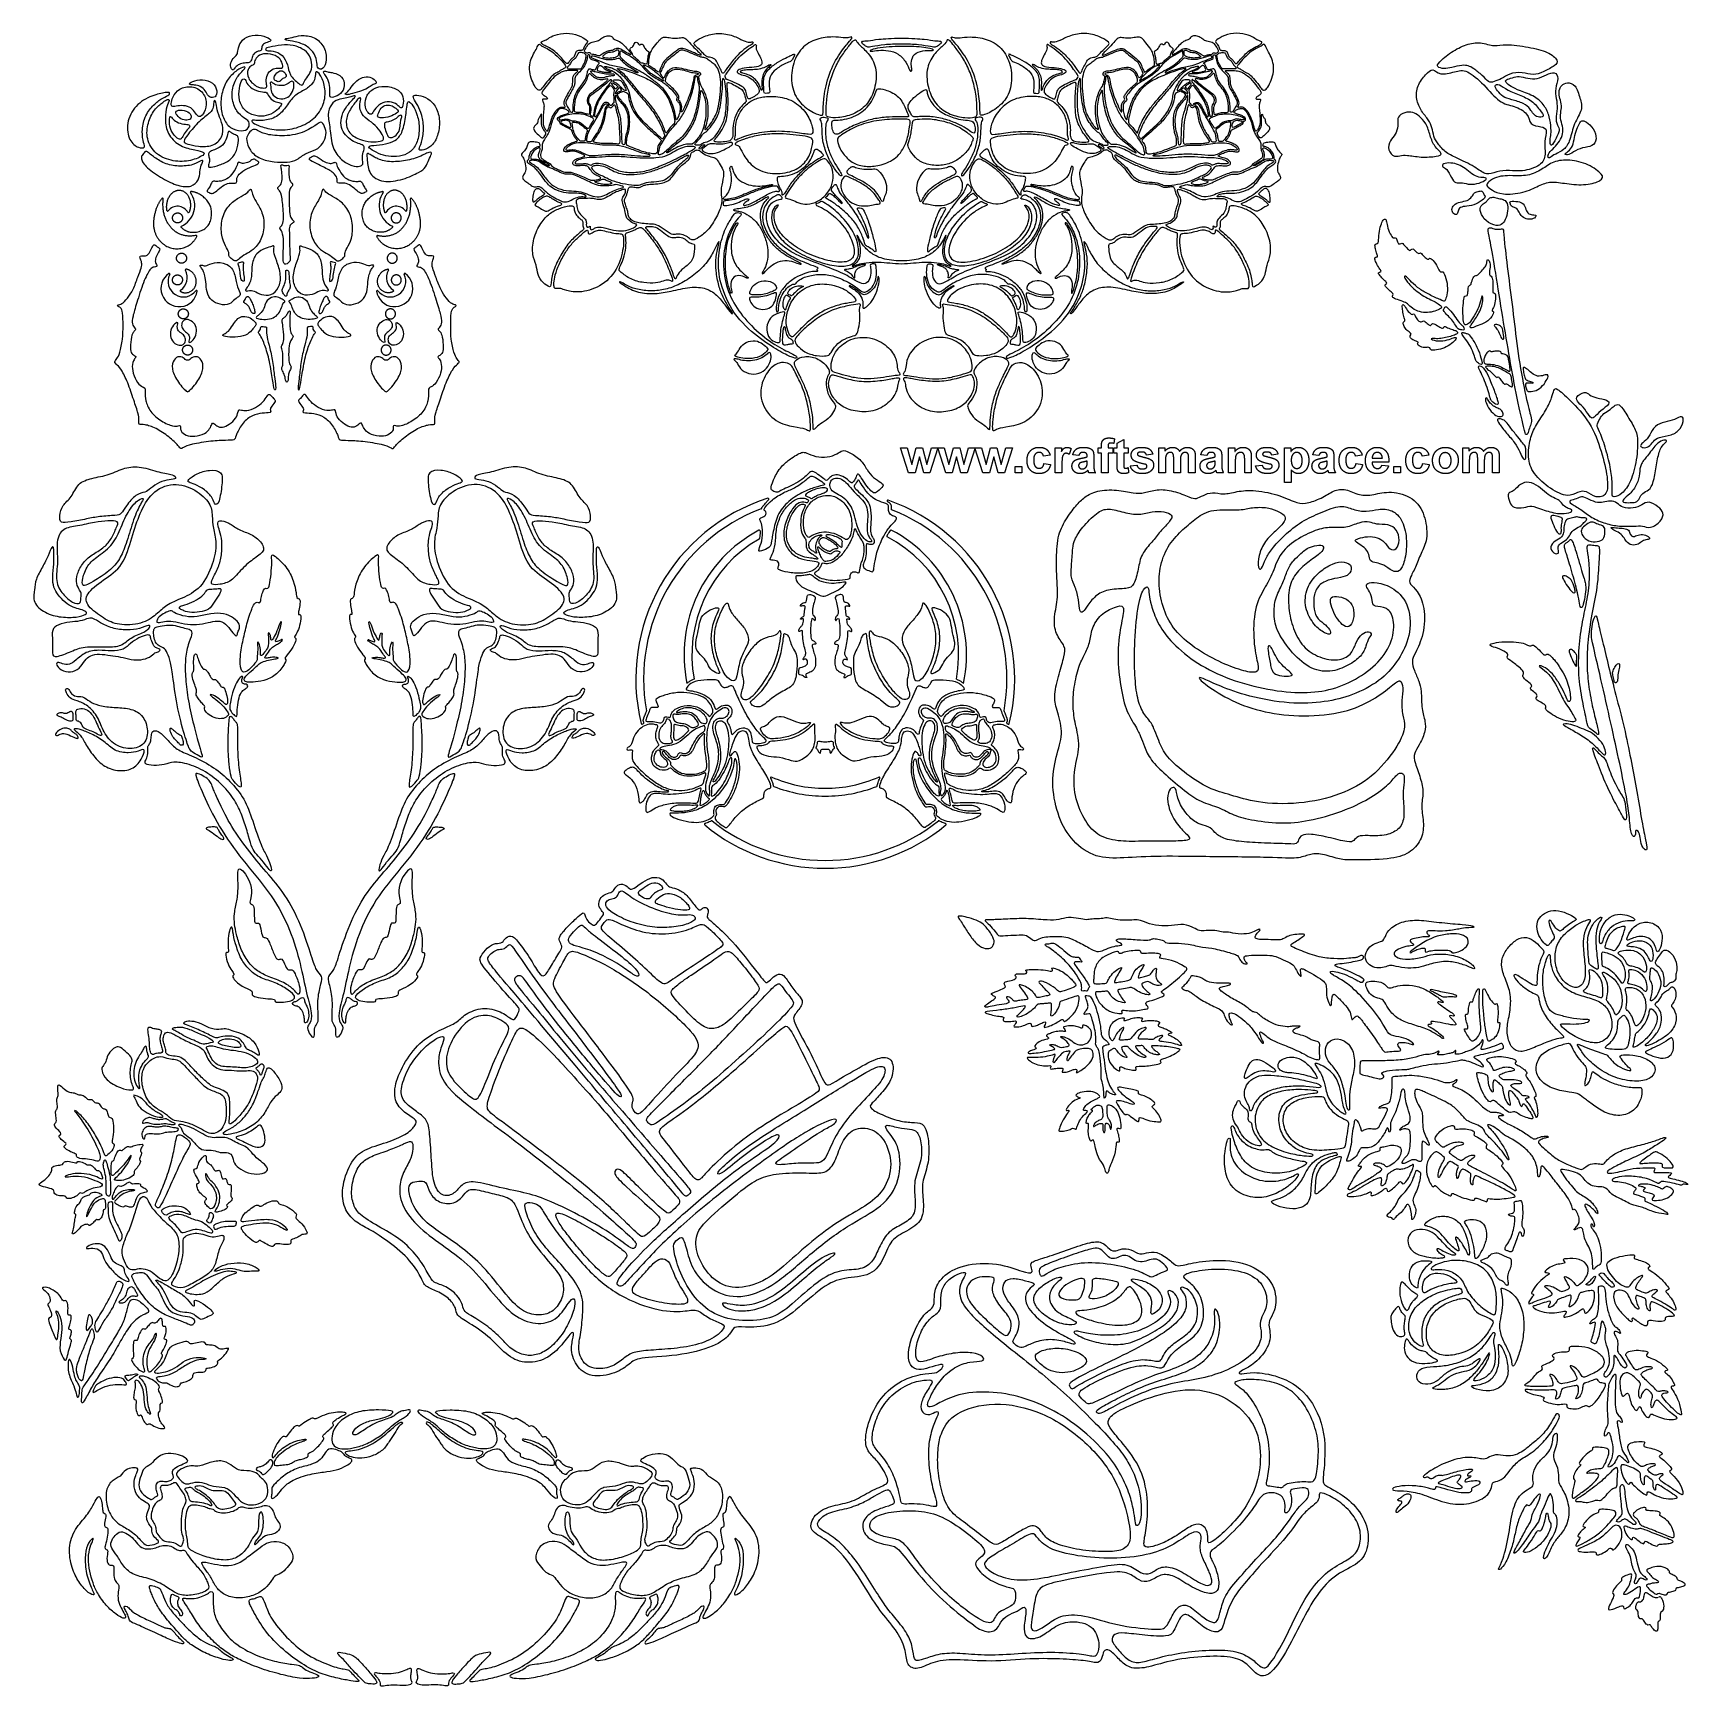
# Model space of a CAD drawing. Header units: millimetres. Extents: x -143 to 143, y -143 to 143.
import ezdxf

# ---------------------------------------------------------------- set-up
doc = ezdxf.new("R2010")
doc.units = ezdxf.units.MM
doc.header["$MEASUREMENT"] = 0
doc.layers.add('Default', color=18, linetype='Continuous')

msp = doc.modelspace()

# ---------------------------------------------------------------- linework, layer by layer
at = {"layer": 'Default', "color": 5}
for p, q in [((-120.93, 114.58), (-120.97, 114.53)), ((-77.66, 114.58), (-77.62, 114.53)), ((-117.61, 109.56), (-117.51, 109.47)), ((-80.98, 109.56), (-81.08, 109.47)), ((-115.02, 108.16), (-115.06, 108.15)), ((-114.96, 107.86), (-114.89, 107.98)), ((-83.63, 107.86), (-83.7, 107.98)), ((-83.56, 108.16), (-83.53, 108.15)), ((-117.73, 98.45), (-117.72, 98.44)), ((-80.85, 98.45), (-80.87, 98.44)), ((44.11, 72.93), (43.98, 72.12)), ((44.56, 72.15), (45.7, 72.81)), ((44.56, 71.33), (44.56, 72.15)), ((45.7, 72.81), (45.7, 71.33)), ((8.42, 67), (7.04, 71.33)), ((7.04, 71.33), (8.16, 71.33)), ((8.16, 71.33), (8.98, 68.49)), ((8.98, 68.49), (9.75, 71.33)), ((10.31, 69.79), (9.56, 67)), ((9.75, 71.33), (10.86, 71.33)), ((11.05, 67), (10.31, 69.79)), ((10.86, 71.33), (11.57, 68.49)), ((11.57, 68.49), (12.4, 71.33)), ((13.52, 71.33), (12.14, 67)), ((12.4, 71.33), (13.52, 71.33)), ((14.87, 67), (13.48, 71.33)), ((13.48, 71.33), (14.61, 71.33)), ((14.61, 71.33), (15.43, 68.49)), ((15.43, 68.49), (16.2, 71.33)), ((16.76, 69.79), (16, 67)), ((16.2, 71.33), (17.31, 71.33)), ((17.49, 67), (16.76, 69.79)), ((17.31, 71.33), (18.02, 68.49)), ((18.02, 68.49), (18.84, 71.33)), ((19.96, 71.33), (18.58, 67)), ((18.84, 71.33), (19.96, 71.33)), ((21.31, 67), (19.93, 71.33)), ((19.93, 71.33), (21.05, 71.33)), ((21.05, 71.33), (21.87, 68.49)), ((21.87, 68.49), (22.64, 71.33)), ((23.2, 69.79), (22.45, 67)), ((22.64, 71.33), (23.75, 71.33)), ((23.94, 67), (23.2, 69.79)), ((23.75, 71.33), (24.46, 68.49)), ((24.46, 68.49), (25.29, 71.33)), ((26.41, 71.33), (25.03, 67)), ((25.29, 71.33), (26.41, 71.33)), ((32.96, 70.07), (31.81, 69.89)), ((33.85, 67), (33.85, 71.33)), ((33.85, 71.33), (34.93, 71.33)), ((34.93, 71.33), (34.93, 70.72)), ((36.59, 71.23), (36.24, 70.22)), ((37.93, 70), (36.89, 70.15)), ((39.37, 69.81), (39.37, 69.93)), ((39.37, 68.85), (39.37, 69.07)), ((40.52, 69.77), (40.52, 68.43)), ((41.26, 70.44), (41.26, 71.33)), ((41.26, 71.33), (41.85, 71.33)), ((41.85, 70.44), (41.26, 70.44)), ((41.85, 71.33), (41.85, 71.66)), ((41.85, 67), (41.85, 70.44)), ((43, 71.63), (43, 71.33)), ((43, 71.33), (43.81, 71.33)), ((43.81, 70.44), (43, 70.44)), ((43, 70.44), (43, 67)), ((43.81, 71.33), (43.81, 70.44)), ((44, 70.44), (44, 71.33)), ((44, 71.33), (44.56, 71.33)), ((44.56, 70.44), (44, 70.44)), ((44.56, 68.53), (44.56, 70.44)), ((45.7, 71.33), (46.48, 71.33)), ((46.48, 70.44), (45.7, 70.44)), ((45.7, 70.44), (45.7, 68.66)), ((46.48, 71.33), (46.48, 70.44)), ((50.74, 70.26), (49.67, 70.07)), ((51.78, 67), (51.78, 71.33)), ((51.78, 71.33), (52.81, 71.33)), ((52.81, 71.33), (52.81, 70.75)), ((52.93, 69.11), (52.93, 67)), ((54.37, 67), (54.37, 69.38)), ((55.52, 69.08), (55.52, 67)), ((56.96, 67), (56.96, 69.48)), ((58.11, 69.78), (58.11, 67)), ((60.11, 70), (59.07, 70.15)), ((61.56, 69.81), (61.56, 69.93)), ((61.56, 68.85), (61.56, 69.07)), ((62.7, 69.77), (62.7, 68.43)), ((63.89, 67), (63.89, 71.33)), ((63.89, 71.33), (64.96, 71.33)), ((64.96, 71.33), (64.96, 70.7)), ((65.04, 68.96), (65.04, 67)), ((66.67, 67), (66.67, 69.21)), ((67.81, 69.7), (67.81, 67)), ((72.44, 70.26), (71.37, 70.07)), ((73.59, 65.33), (73.59, 71.33)), ((73.59, 71.33), (74.67, 71.33)), ((74.67, 71.33), (74.67, 70.7)), ((79.52, 70), (78.48, 70.15)), ((80.96, 69.81), (80.96, 69.93)), ((80.96, 68.85), (80.96, 69.07)), ((82.11, 69.77), (82.11, 68.43)), ((87.04, 70.07), (85.89, 69.89)), ((91.67, 68.85), (88.74, 68.85)), ((88.76, 69.56), (90.52, 69.56)), ((98.59, 70.07), (97.44, 69.89)), ((104.44, 67), (104.44, 71.33)), ((104.44, 71.33), (105.48, 71.33)), ((105.48, 71.33), (105.48, 70.75)), ((105.59, 69.11), (105.59, 67)), ((107.04, 67), (107.04, 69.38)), ((108.19, 69.08), (108.19, 67)), ((109.63, 67), (109.63, 69.48)), ((110.78, 69.78), (110.78, 67)), ((9.56, 67), (8.42, 67)), ((12.14, 67), (11.05, 67)), ((16, 67), (14.87, 67)), ((18.58, 67), (17.49, 67)), ((22.45, 67), (21.31, 67)), ((25.03, 67), (23.94, 67)), ((26.89, 67), (26.89, 68.15)), ((26.89, 68.15), (28.04, 68.15)), ((28.04, 67), (26.89, 67)), ((28.04, 68.15), (28.04, 67)), ((31.89, 68.63), (33.04, 68.48)), ((35, 67), (33.85, 67)), ((35, 68.34), (35, 67)), ((40.81, 67), (39.67, 67)), ((43, 67), (41.85, 67)), ((46.46, 67.92), (46.56, 67.06)), ((46.85, 68.22), (48, 68.37)), ((52.93, 67), (51.78, 67)), ((55.52, 67), (54.37, 67)), ((58.11, 67), (56.96, 67)), ((63, 67), (61.85, 67)), ((65.04, 67), (63.89, 67)), ((67.81, 67), (66.67, 67)), ((68.56, 68.22), (69.7, 68.37)), ((74.74, 67.52), (74.74, 65.33)), ((82.41, 67), (81.26, 67)), ((85.96, 68.63), (87.11, 68.48)), ((90.44, 68.37), (91.59, 68.22)), ((92.52, 67), (92.52, 68.15)), ((92.52, 68.15), (93.67, 68.15)), ((93.67, 67), (92.52, 67)), ((93.67, 68.15), (93.67, 67)), ((97.52, 68.63), (98.67, 68.48)), ((105.59, 67), (104.44, 67)), ((108.19, 67), (107.04, 67)), ((110.78, 67), (109.63, 67)), ((74.74, 65.33), (73.59, 65.33))]:
    msp.add_line(p, q, dxfattribs=at)
for centre, radius, start, end in [((-119.15, 113.32), 3.89, 293.9207, 35.5417), ((-115.89, 115.65), 0.122, 82.6768, 215.5417), ((-79.43, 113.32), 3.89, 144.4583, 246.0793), ((-82.7, 115.65), 0.122, 324.4583, 97.3232), ((-120.83, 114.5), 0.122, 353.4706, 140.5024), ((-119.95, 112.49), 0.122, 191.0426, 322.7122), ((-118.24, 111.19), 2.02, 28.255, 142.7122), ((-116.35, 112.21), 0.122, 208.255, 339.0631), ((-82.24, 112.21), 0.122, 200.9369, 331.745), ((-80.35, 111.19), 2.02, 37.2878, 151.745), ((-78.64, 112.49), 0.122, 217.2878, 348.9574), ((-77.76, 114.5), 0.122, 39.4976, 186.5294), ((-117.53, 109.65), 0.122, 113.9207, 227.6876), ((-81.06, 109.65), 0.122, 312.3124, 66.0793), ((-115, 108.04), 0.122, 331.4444, 101.5061), ((-83.59, 108.04), 0.122, 78.4939, 208.5556), ((-117.96, 98.97), 3.16, 125.0385, 351.1525), ((-117.2, 100.19), 2.69, 153.2124, 322.9786), ((-119.71, 101.46), 0.122, 333.2124, 125.0385), ((-119.15, 100.85), 2.61, 302.7766, 29.3267), ((-116.77, 102.19), 0.122, 80.7588, 209.3267), ((-80.63, 98.97), 3.16, 188.8475, 54.9615), ((-81.39, 100.19), 2.69, 217.0214, 26.7876), ((-79.43, 100.85), 2.61, 150.6733, 237.2234), ((-81.81, 102.19), 0.122, 330.6733, 99.2412), ((-78.88, 101.46), 0.122, 54.9615, 206.7876), ((-117.68, 98.55), 0.122, 122.7766, 241.7782), ((-114.96, 98.5), 0.122, 351.1525, 142.9786), ((-83.63, 98.5), 0.122, 37.0214, 188.8475), ((-80.91, 98.55), 0.122, 298.2218, 57.2234), ((-6.01, 31.33), 32.82, 107.5959, 193.6602), ((-6.01, 31.33), 31.47, 110.6656, 190.1461), ((-17.17, 60.9), 0.135, 290.6656, 342.9172), ((-15.89, 62.48), 0.135, 312.9059, 107.5959), ((4.83, 62.16), 0.135, 70.6161, 244.1346), ((-6.01, 31.33), 32.82, 346.3398, 70.6161), ((5.53, 60.75), 0.135, 182.2632, 248.5736), ((-6.01, 31.33), 31.47, 349.8539, 68.5736), ((-6.01, 35.48), 24.47, 118.0245, 191.6834), ((-6.01, 35.48), 23.11, 119.7061, 190.5271), ((-17.45, 56.96), 0.135, 3.1025, 118.0245), ((-17.53, 55.67), 0.135, 299.7061, 350.0473), ((4.79, 56.07), 0.135, 150.5607, 242.3087), ((-6.01, 35.48), 23.11, 349.4729, 62.3087), ((5.37, 56.98), 0.135, 62.101, 144.1156), ((-6.01, 35.48), 24.47, 348.3166, 62.101), ((-37.77, 23.61), 0.135, 193.6602, 298.779), ((-37.56, 23.72), 0.135, 295.4215, 32.2121), ((-37.12, 25.76), 0.135, 339.4864, 10.1461), ((25.09, 25.76), 0.135, 169.8539, 200.5136), ((25.53, 23.72), 0.135, 147.7879, 244.5785), ((25.75, 23.61), 0.135, 241.221, 346.3398), ((-15.35, 14.19), 0.135, 66.3253, 205.5659), ((-6.01, 35.48), 23.11, 246.3253, 270), ((-14.89, 12.82), 0.135, 188.5166, 248.6143), ((-6.01, 35.48), 24.47, 248.6143, 270), ((-6.01, 35.48), 23.11, 270, 293.6747), ((-6.01, 35.48), 24.47, 270, 291.3857), ((2.86, 12.82), 0.135, 291.3857, 351.4834), ((3.32, 14.19), 0.135, 334.4341, 113.6747), ((-26.82, 6.12), 0.135, 105.9673, 230.4662), ((-6.01, 31.33), 32.82, 230.4662, 270), ((-25.69, 6.6), 0.135, 51.4857, 121.3193), ((-6.01, 31.33), 31.47, 231.4857, 270), ((-6.01, 31.33), 31.47, 270, 308.5143), ((-6.01, 31.33), 32.82, 270, 309.5338), ((13.66, 6.6), 0.135, 58.6807, 128.5143), ((14.79, 6.12), 0.135, 309.5338, 74.0327), ((134.99, -129.04), 0.431, 90.0002, 166.0408), ((138.55, -128.06), 0.342, 31.5956, 115.8093)]:
    msp.add_arc(centre, radius, start, end, dxfattribs=at)
for points, degree in [([(-108.21, 137.3), (-108.05, 137.48), (-107.58, 137.85), (-106.61, 138.08), (-105.77, 138.01), (-105.42, 138.54), (-105.27, 139.38), (-104.52, 140.11), (-103.63, 140.11), (-103.71, 140.8), (-103.28, 141.53), (-102.08, 141.7), (-101.99, 142.2), (-103.68, 142.89), (-105.93, 142.89), (-107.4, 141.7), (-107.83, 140.29), (-107.8, 139.42), (-108.7, 138.89), (-109.16, 137.74), (-108.9, 136.87), (-108.5, 136.77), (-108.36, 137.12), (-108.21, 137.3)], 3), ([(-100.23, 141.11), (-99.52, 141.18), (-98.25, 141.21), (-96.04, 140.33), (-95.09, 138.94), (-94.87, 137.28), (-95.39, 135.97), (-96.32, 134.95), (-96.5, 134.11), (-97.1, 134.25), (-98.96, 136), (-99.07, 137.68), (-100.01, 139.5), (-101.72, 140.23), (-102.99, 140.09), (-103.06, 140.52), (-102.54, 140.78), (-100.95, 141.04), (-100.23, 141.11)], 3), ([(-97.84, 141.7), (-97.19, 141.56), (-95.8, 141.1), (-94.39, 139.62), (-94.02, 138.03), (-94.06, 137.01), (-92.99, 136.79), (-92.3, 138.51), (-92.67, 140.84), (-94.47, 142.68), (-96.99, 142.88), (-98.44, 142.41), (-99.67, 142.29), (-99.67, 141.92), (-98.48, 141.84), (-97.84, 141.7)], 3), ([(-54.93, 133.87), (-54.68, 134.2), (-53.95, 135.18), (-53.09, 136.06), (-52.73, 136.29), (-52.33, 136.4), (-51.95, 136.71), (-51.44, 137.01), (-50.9, 137.29), (-50.91, 137.5), (-51.82, 138.61), (-53.12, 139.86), (-54.23, 140.57), (-55.21, 140.96), (-55.52, 141.39), (-55.8, 141.15), (-56.21, 140.14), (-56.86, 139.13), (-57.28, 137.72), (-57.24, 136.15), (-56.7, 134.7), (-56.12, 133.5), (-55.44, 133.17), (-55.18, 133.53), (-54.93, 133.87)], 3), ([(-55.13, 141.42), (-55.06, 141.32), (-54.84, 141.11), (-54.07, 140.84), (-53.08, 140.21), (-52.18, 139.45), (-51.28, 138.39), (-50.75, 137.8), (-50.5, 138.07), (-50.15, 138.65), (-49.66, 138.94), (-49.34, 139.41), (-49.22, 140.11), (-48.64, 140.24), (-47.95, 140.16), (-47.83, 140.81), (-47.36, 141.46), (-47.1, 141.77), (-47.4, 142.07), (-49.22, 143.14), (-51.4, 143.25), (-53.43, 142.73), (-54.18, 142.11), (-54.86, 141.86), (-55.29, 141.71), (-55.21, 141.52), (-55.13, 141.42)], 3), ([(-47.64, 139.95), (-47.58, 139.88), (-47.39, 139.74), (-47.21, 139.74), (-46.98, 139.85), (-46.66, 139.74), (-46.64, 139.53), (-46.1, 139.51), (-45.47, 139.36), (-45.11, 139.21), (-44.77, 139.48), (-43.85, 140.13), (-43.1, 140.16), (-42.69, 140.26), (-42.42, 140.55), (-41.57, 140.58), (-40.91, 140.06), (-40.04, 139.61), (-39.61, 139.42), (-39.66, 139.74), (-40.42, 140.61), (-41.23, 141.52), (-42.09, 141.97), (-42.69, 142.12), (-42.82, 142.44), (-43.04, 142.75), (-44.05, 142.76), (-44.7, 142.38), (-45.24, 141.9), (-46.16, 141.73), (-47.04, 141.49), (-47.57, 140.43), (-47.76, 140.17), (-47.71, 140.02), (-47.64, 139.95)], 3), ([(-39.25, 141.04), (-39.31, 140.93), (-39.48, 140.81), (-39.79, 140.58), (-39.88, 140.44), (-39.78, 140.21), (-39.47, 139.76), (-39.37, 139.52), (-39.37, 139.26), (-38.98, 139.02), (-38.16, 138.3), (-37.96, 137.98), (-37.64, 137.99), (-37.26, 137.91), (-36.97, 137.77), (-36.86, 138.07), (-36.81, 139.02), (-36.54, 139.84), (-36.58, 140.07), (-36.98, 140.19), (-37.42, 140.86), (-37.72, 141.39), (-37.99, 141.28), (-38.25, 141.11), (-38.46, 141.5), (-38.75, 141.69), (-39.13, 141.46), (-39.19, 141.14), (-39.25, 141.04)], 3), ([(-34.93, 141.77), (-35.18, 141.47), (-35.93, 140.53), (-36.31, 139.86), (-36.49, 139.02), (-36.58, 138.57), (-36.59, 137.97), (-36.69, 137.68), (-36.33, 137.45), (-35.42, 136.87), (-34.97, 136.38), (-34.77, 136.5), (-34.47, 137.34), (-33.99, 138.41), (-32.94, 139.2), (-31.41, 140.52), (-30.72, 140.63), (-29.73, 140.24), (-28.27, 139.59), (-27.41, 139.26), (-27.58, 139.62), (-28.19, 140.13), (-29.34, 141.3), (-30.22, 142.4), (-30.75, 142.49), (-31.85, 142.25), (-33.15, 142.43), (-33.93, 142.6), (-34.43, 142.35), (-34.68, 142.07), (-34.93, 141.77)], 3), ([(-22.67, 137.62), (-22.26, 138.17), (-21.09, 139.58), (-19.46, 140.87), (-18.56, 141.33), (-18.47, 141.63), (-18.7, 141.74), (-19.22, 141.52), (-20.49, 142.02), (-22.48, 143.07), (-25.31, 143.26), (-27.62, 142.41), (-28.83, 141.55), (-28.77, 141.28), (-27.85, 140.4), (-27.03, 139.58), (-26.71, 139.19), (-26.15, 139.03), (-25.03, 138.81), (-24.67, 137.91), (-24.11, 136.96), (-23.87, 136.17), (-23.55, 136.27), (-23.08, 137.07), (-22.67, 137.62)], 3), ([(-18.64, 140.89), (-18.95, 140.68), (-19.98, 139.96), (-21.27, 138.73), (-22.25, 137.43), (-22.99, 136.35), (-23.46, 135.86), (-23.3, 135.51), (-23.17, 135.15), (-22.65, 135.07), (-20.91, 134.25), (-19.94, 133.69), (-19.72, 132.99), (-19.43, 131.91), (-19.31, 131.73), (-18.78, 131.94), (-17.79, 132.54), (-17.35, 133.02), (-17.65, 133.97), (-18.32, 134.92), (-19.29, 135.72), (-20.56, 135.97), (-21.45, 136.41), (-21.1, 136.9), (-19.77, 137.27), (-17.69, 137.27), (-16.96, 137.73), (-16.97, 138.38), (-17.5, 139.46), (-18.08, 140.55), (-17.95, 140.9), (-17.92, 141.18), (-18.15, 141.27), (-18.33, 141.11), (-18.64, 140.89)], 3), ([(-2.04, 141.51), (-2.44, 141.05), (-3.73, 139.53), (-5.66, 135.64), (-6.37, 131.53), (-6.37, 129.05), (-6.46, 128.89), (-7.8, 129.19), (-10.66, 131.12), (-11.97, 134), (-11.84, 137.71), (-10.22, 140.81), (-7.5, 142.33), (-4.5, 142.64), (-2.83, 142.36), (-1.78, 142.42), (-1.43, 142.67), (-1.34, 142.27), (-1.64, 141.97), (-2.04, 141.51)], 3), ([(-1.68, 141.26), (-1.98, 140.88), (-2.88, 139.77), (-4.16, 137.66), (-5.16, 135.1), (-5.78, 132.26), (-5.85, 129.77), (-5.92, 128.9), (-5.56, 128.6), (-3.92, 128.47), (-1.18, 128.99), (1.28, 130.7), (2.51, 133.07), (3.11, 136.51), (1.92, 139.36), (0.06, 140.99), (-0.68, 141.79), (-0.59, 142.15), (-1.08, 142.03), (-1.38, 141.64), (-1.68, 141.26)], 3), ([(4.02, 140.73), (4.69, 140.81), (6.05, 140.9), (8.43, 140.93), (10.3, 140.82), (11.88, 140.63), (12.92, 140.31), (12.56, 140.14), (10.9, 140.25), (9.29, 139.65), (8.8, 138.27), (8.96, 137.2), (9.02, 136.52), (8.58, 136.6), (8.13, 138.14), (6.67, 139.74), (4.95, 140.22), (3.16, 140.28), (1.84, 140.01), (1.67, 140.11), (2, 140.39), (3.34, 140.64), (4.02, 140.73)], 3), ([(16.11, 141.26), (16.41, 140.88), (17.31, 139.77), (18.59, 137.66), (19.59, 135.1), (20.21, 132.26), (20.28, 129.77), (20.35, 128.9), (19.99, 128.6), (18.35, 128.47), (15.61, 128.99), (13.15, 130.7), (11.92, 133.07), (11.32, 136.51), (12.51, 139.36), (14.37, 140.99), (15.11, 141.79), (15.02, 142.15), (15.51, 142.03), (15.81, 141.64), (16.11, 141.26)], 3), ([(16.47, 141.51), (16.86, 141.05), (18.16, 139.53), (20.09, 135.64), (20.8, 131.53), (20.8, 129.05), (20.88, 128.89), (22.23, 129.19), (25.09, 131.12), (26.4, 134), (26.27, 137.71), (24.65, 140.81), (21.93, 142.33), (18.93, 142.64), (17.26, 142.36), (16.2, 142.42), (15.86, 142.67), (15.77, 142.27), (16.07, 141.97), (16.47, 141.51)], 3), ([(33.07, 140.89), (33.37, 140.68), (34.41, 139.96), (35.7, 138.73), (36.67, 137.43), (37.42, 136.35), (37.89, 135.86), (37.72, 135.51), (37.6, 135.15), (37.07, 135.07), (35.34, 134.25), (34.37, 133.69), (34.15, 132.99), (33.86, 131.91), (33.74, 131.73), (33.21, 131.94), (32.22, 132.54), (31.77, 133.02), (32.07, 133.97), (32.74, 134.92), (33.72, 135.72), (34.99, 135.97), (35.88, 136.41), (35.53, 136.9), (34.2, 137.27), (32.12, 137.27), (31.39, 137.73), (31.4, 138.38), (31.93, 139.46), (32.51, 140.55), (32.38, 140.9), (32.35, 141.18), (32.58, 141.27), (32.76, 141.11), (33.07, 140.89)], 3), ([(37.1, 137.62), (36.69, 138.17), (35.52, 139.58), (33.89, 140.87), (32.99, 141.33), (32.89, 141.63), (33.12, 141.74), (33.65, 141.52), (34.92, 142.02), (36.91, 143.07), (39.74, 143.26), (42.05, 142.41), (43.26, 141.55), (43.2, 141.28), (42.28, 140.4), (41.46, 139.58), (41.13, 139.19), (40.58, 139.03), (39.46, 138.81), (39.1, 137.91), (38.54, 136.96), (38.3, 136.17), (37.98, 136.27), (37.51, 137.07), (37.1, 137.62)], 3), ([(49.36, 141.77), (49.61, 141.47), (50.36, 140.53), (50.73, 139.86), (50.92, 139.02), (51.01, 138.57), (51.02, 137.97), (51.12, 137.68), (50.76, 137.45), (49.85, 136.87), (49.4, 136.38), (49.2, 136.5), (48.9, 137.34), (48.42, 138.41), (47.37, 139.2), (45.83, 140.52), (45.15, 140.63), (44.16, 140.24), (42.7, 139.59), (41.84, 139.26), (42.01, 139.62), (42.62, 140.13), (43.77, 141.3), (44.64, 142.4), (45.18, 142.49), (46.28, 142.25), (47.58, 142.43), (48.36, 142.6), (48.86, 142.35), (49.11, 142.07), (49.36, 141.77)], 3), ([(53.68, 141.04), (53.74, 140.93), (53.91, 140.81), (54.22, 140.58), (54.31, 140.44), (54.21, 140.21), (53.9, 139.76), (53.79, 139.52), (53.8, 139.26), (53.41, 139.02), (52.59, 138.3), (52.39, 137.98), (52.07, 137.99), (51.69, 137.91), (51.4, 137.77), (51.29, 138.07), (51.24, 139.02), (50.97, 139.84), (51.01, 140.07), (51.41, 140.19), (51.84, 140.86), (52.15, 141.39), (52.42, 141.28), (52.68, 141.11), (52.89, 141.5), (53.18, 141.69), (53.56, 141.46), (53.62, 141.14), (53.68, 141.04)], 3), ([(62.07, 139.95), (62.01, 139.88), (61.81, 139.74), (61.64, 139.74), (61.4, 139.85), (61.09, 139.74), (61.07, 139.53), (60.53, 139.51), (59.9, 139.36), (59.54, 139.21), (59.2, 139.48), (58.28, 140.13), (57.53, 140.16), (57.12, 140.26), (56.85, 140.55), (56, 140.58), (55.34, 140.06), (54.47, 139.61), (54.04, 139.42), (54.09, 139.74), (54.85, 140.61), (55.66, 141.52), (56.52, 141.97), (57.12, 142.12), (57.25, 142.44), (57.47, 142.75), (58.48, 142.76), (59.13, 142.38), (59.67, 141.9), (60.58, 141.73), (61.47, 141.49), (62, 140.43), (62.19, 140.17), (62.14, 140.02), (62.07, 139.95)], 3), ([(69.56, 141.42), (69.49, 141.32), (69.27, 141.11), (68.5, 140.84), (67.51, 140.21), (66.61, 139.45), (65.71, 138.39), (65.18, 137.8), (64.93, 138.07), (64.58, 138.65), (64.09, 138.94), (63.77, 139.41), (63.65, 140.11), (63.07, 140.24), (62.38, 140.16), (62.26, 140.81), (61.78, 141.46), (61.53, 141.77), (61.83, 142.07), (63.65, 143.14), (65.83, 143.25), (67.86, 142.73), (68.61, 142.11), (69.29, 141.86), (69.72, 141.71), (69.64, 141.52), (69.56, 141.42)], 3), ([(69.36, 133.87), (69.11, 134.2), (68.38, 135.18), (67.51, 136.06), (67.16, 136.29), (66.76, 136.4), (66.38, 136.71), (65.87, 137.01), (65.33, 137.29), (65.34, 137.5), (66.24, 138.61), (67.55, 139.86), (68.66, 140.57), (69.64, 140.96), (69.95, 141.39), (70.23, 141.15), (70.64, 140.14), (71.29, 139.13), (71.71, 137.72), (71.67, 136.15), (71.13, 134.7), (70.55, 133.5), (69.87, 133.17), (69.61, 133.53), (69.36, 133.87)], 3), ([(106.36, 137.02), (106.78, 136.73), (107.94, 135.89), (108.97, 134.56), (109.78, 134.76), (111.25, 135.29), (112.39, 136.21), (114.83, 136.52), (116.68, 135.83), (118.4, 136.46), (120.57, 137.62), (121.13, 138.41), (119.33, 139.99), (115.95, 140.81), (111.63, 141.4), (110.07, 140.79), (107.5, 141.73), (105.1, 141.32), (102.41, 140), (100.14, 138.01), (99.9, 137.37), (101.21, 136.93), (102.45, 137.25), (104.44, 137.71), (105.43, 137.58), (105.94, 137.3), (106.36, 137.02)], 3), ([(-100.91, 137.15), (-101.21, 137.13), (-101.96, 137), (-102.78, 136.02), (-102.92, 134.74), (-102.69, 133.86), (-103.1, 133.61), (-104.56, 133.83), (-106.19, 135.35), (-106.16, 137.11), (-105.26, 137.67), (-104.94, 137.76), (-104.85, 138.69), (-104.15, 139.47), (-102.62, 139.78), (-100.78, 139.2), (-100.12, 138.18), (-99.9, 137.3), (-100.18, 137.11), (-100.61, 137.17), (-100.91, 137.15)], 3), ([(-50.44, 132.33), (-50.31, 132.57), (-50.01, 133.16), (-49.47, 133.97), (-49.39, 134.75), (-49.42, 135.55), (-49.02, 136.08), (-48.08, 136.96), (-47.56, 137.72), (-47.25, 138.79), (-47.18, 139.48), (-47, 139.47), (-46.8, 139.43), (-46.78, 139.2), (-46.83, 138.78), (-46.47, 138.64), (-45.58, 138.31), (-45.01, 138.05), (-45.33, 137.86), (-45.59, 137.39), (-45.79, 136.82), (-46.03, 136.83), (-46.78, 137.04), (-47.07, 136.99), (-47.29, 136.16), (-47.48, 135.32), (-47.91, 134.57), (-48.52, 133.87), (-49.36, 132.58), (-49.63, 131.29), (-49.73, 130.34), (-49.69, 129.71), (-49.76, 129.49), (-50.15, 129.47), (-50.38, 129.99), (-50.85, 130.69), (-51.02, 131.17), (-50.82, 131.68), (-50.58, 132.08), (-50.44, 132.33)], 3), ([(-47.46, 139.1), (-47.48, 138.91), (-47.58, 138.36), (-47.9, 137.68), (-48.3, 137.08), (-48.53, 136.97), (-49.24, 137.05), (-50.19, 137.04), (-50.81, 136.97), (-50.74, 137.3), (-50.29, 137.68), (-50, 138.35), (-49.57, 138.63), (-49.11, 139.02), (-48.91, 139.74), (-48.66, 139.9), (-47.88, 139.82), (-47.4, 139.48), (-47.43, 139.29), (-47.46, 139.1)], 3), ([(-46.09, 138.75), (-45.76, 138.62), (-44.57, 138.15), (-43.29, 137.62), (-42.28, 137.43), (-41.13, 137.23), (-39.3, 136.59), (-38.58, 136.3), (-38.48, 136.33), (-38.45, 136.48), (-38.73, 136.65), (-39.63, 137.14), (-40.65, 137.86), (-41.4, 138.55), (-41.75, 138.99), (-42.07, 138.83), (-42.86, 138.61), (-43.77, 138.6), (-44.63, 138.76), (-45.48, 139.1), (-46.03, 139.25), (-46.48, 139.29), (-46.55, 139.19), (-46.55, 138.93), (-46.42, 138.88), (-46.09, 138.75)], 3), ([(-44.36, 139.41), (-44.26, 139.49), (-43.99, 139.7), (-43.49, 139.89), (-42.93, 139.87), (-42.4, 140.05), (-42.16, 140.29), (-41.79, 140.3), (-41.71, 139.96), (-41.79, 139.27), (-42.15, 139.13), (-42.94, 138.88), (-43.9, 138.89), (-44.65, 139.05), (-44.59, 139.2), (-44.46, 139.33), (-44.36, 139.41)], 3), ([(-41.2, 138.75), (-41.05, 138.6), (-40.67, 138.2), (-39.84, 137.58), (-38.95, 137.03), (-37.68, 136.41), (-36.08, 135.27), (-34.52, 134.05), (-33.67, 133.14), (-32.84, 131.78), (-32.28, 130.32), (-31.9, 128.72), (-31.86, 128.11), (-31.64, 128.23), (-31.23, 129.3), (-31.15, 130.21), (-31.16, 131.02), (-31.68, 131.45), (-31.87, 131.75), (-31.63, 132.05), (-31.74, 132.36), (-33, 133.89), (-34.45, 134.92), (-36.62, 136.08), (-37.5, 137.24), (-38.97, 138.75), (-40.05, 139.37), (-40.85, 139.79), (-41.48, 140.21), (-41.55, 140.09), (-41.52, 139.71), (-41.6, 139.37), (-41.56, 139.12), (-41.35, 138.91), (-41.2, 138.75)], 3), ([(-37.04, 137.03), (-36.89, 136.87), (-36.6, 136.55), (-36.08, 136.12), (-35.52, 135.75), (-34.75, 135.34), (-34.21, 134.99), (-34.02, 134.84), (-33.99, 135.04), (-34.55, 135.72), (-35.63, 136.7), (-36.35, 137.25), (-37.05, 137.56), (-37.61, 137.81), (-37.49, 137.52), (-37.19, 137.19), (-37.04, 137.03)], 3), ([(-34.41, 136.72), (-34.28, 137), (-33.89, 137.88), (-33.64, 138.31), (-32.76, 138.95), (-31.5, 140), (-31.07, 140.3), (-30.51, 140.25), (-29.77, 139.98), (-28.13, 139.24), (-27.39, 138.99), (-26.7, 138.94), (-26.17, 138.46), (-25.43, 137.96), (-24.77, 137.45), (-24.22, 136.1), (-24.05, 134.31), (-24.29, 132), (-24.56, 129.95), (-25.03, 128.95), (-25.61, 127.85), (-26.65, 126.44), (-26.97, 126.47), (-26.66, 127.18), (-26.33, 128.63), (-26.29, 131.17), (-26.92, 133.04), (-27.6, 134.1), (-27.8, 134.71), (-27.99, 135.66), (-27.91, 135.85), (-27.59, 135.94), (-27.63, 136.38), (-28.3, 136.63), (-29.09, 136.65), (-30.49, 137.06), (-32.22, 137.38), (-33.14, 136.82), (-33.62, 136.19), (-33.88, 135.43), (-34.03, 135.43), (-34.46, 135.98), (-34.66, 136.22), (-34.54, 136.44), (-34.41, 136.72)], 3), ([(-18.42, 135.44), (-18.2, 135.26), (-17.8, 134.86), (-17.35, 134.09), (-17.14, 133.27), (-16.94, 133.22), (-16.97, 133.86), (-17.05, 135.07), (-16.79, 136.1), (-16.29, 136.93), (-15.43, 137.64), (-15.41, 137.83), (-15.72, 137.78), (-16.5, 137.23), (-17.79, 136.93), (-18.79, 136.93), (-19.86, 136.9), (-20.72, 136.66), (-20.73, 136.37), (-20.16, 136.24), (-19.12, 135.92), (-18.64, 135.62), (-18.42, 135.44)], 3), ([(-12.59, 139.03), (-12.98, 138.85), (-14.11, 138.32), (-15.82, 137.01), (-16.44, 136.2), (-16.72, 135.11), (-16.7, 134.23), (-16.63, 133.01), (-16.62, 132.76), (-16.01, 132.77), (-15.57, 132.86), (-15.68, 133.41), (-15.82, 135.31), (-15.03, 136.68), (-13.14, 137.89), (-12.03, 138.28), (-11.78, 138.47), (-11.37, 139.23), (-11.24, 139.67), (-11.79, 139.42), (-12.2, 139.21), (-12.59, 139.03)], 3), ([(27.02, 139.03), (27.4, 138.85), (28.54, 138.32), (30.25, 137.01), (30.87, 136.2), (31.15, 135.11), (31.13, 134.23), (31.06, 133.01), (31.05, 132.76), (30.44, 132.77), (30, 132.86), (30.11, 133.41), (30.25, 135.31), (29.46, 136.68), (27.56, 137.89), (26.46, 138.28), (26.21, 138.47), (25.8, 139.23), (25.67, 139.67), (26.22, 139.42), (26.63, 139.21), (27.02, 139.03)], 3), ([(32.85, 135.44), (32.63, 135.26), (32.23, 134.86), (31.78, 134.09), (31.57, 133.27), (31.37, 133.22), (31.4, 133.86), (31.48, 135.07), (31.22, 136.1), (30.72, 136.93), (29.86, 137.64), (29.83, 137.83), (30.15, 137.78), (30.93, 137.23), (32.22, 136.93), (33.22, 136.93), (34.29, 136.9), (35.15, 136.66), (35.16, 136.37), (34.59, 136.24), (33.55, 135.92), (33.07, 135.62), (32.85, 135.44)], 3), ([(48.84, 136.72), (48.71, 137), (48.32, 137.88), (48.07, 138.31), (47.18, 138.95), (45.93, 140), (45.5, 140.3), (44.93, 140.25), (44.2, 139.98), (42.56, 139.24), (41.82, 138.99), (41.13, 138.94), (40.59, 138.46), (39.86, 137.96), (39.2, 137.45), (38.65, 136.1), (38.48, 134.31), (38.72, 132), (38.99, 129.95), (39.45, 128.95), (40.04, 127.85), (41.08, 126.44), (41.4, 126.47), (41.09, 127.18), (40.76, 128.63), (40.72, 131.17), (41.35, 133.04), (42.03, 134.1), (42.23, 134.71), (42.42, 135.66), (42.34, 135.85), (42.02, 135.94), (42.06, 136.38), (42.73, 136.63), (43.52, 136.65), (44.92, 137.06), (46.65, 137.38), (47.56, 136.82), (48.05, 136.19), (48.31, 135.43), (48.45, 135.43), (48.89, 135.98), (49.09, 136.22), (48.97, 136.44), (48.84, 136.72)], 3), ([(55.63, 138.75), (55.48, 138.6), (55.09, 138.2), (54.27, 137.58), (53.38, 137.03), (52.11, 136.41), (50.51, 135.27), (48.95, 134.05), (48.1, 133.14), (47.27, 131.78), (46.71, 130.32), (46.33, 128.72), (46.29, 128.11), (46.07, 128.23), (45.66, 129.3), (45.58, 130.21), (45.59, 131.02), (46.11, 131.45), (46.3, 131.75), (46.06, 132.05), (46.17, 132.36), (47.43, 133.89), (48.88, 134.92), (51.05, 136.08), (51.93, 137.24), (53.4, 138.75), (54.48, 139.37), (55.28, 139.79), (55.91, 140.21), (55.98, 140.09), (55.95, 139.71), (56.03, 139.37), (55.99, 139.12), (55.78, 138.91), (55.63, 138.75)], 3), ([(51.47, 137.03), (51.32, 136.87), (51.03, 136.55), (50.51, 136.12), (49.95, 135.75), (49.18, 135.34), (48.64, 134.99), (48.45, 134.84), (48.41, 135.04), (48.98, 135.72), (50.06, 136.7), (50.78, 137.25), (51.48, 137.56), (52.04, 137.81), (51.92, 137.52), (51.62, 137.19), (51.47, 137.03)], 3), ([(60.52, 138.75), (60.19, 138.62), (59, 138.15), (57.72, 137.62), (56.71, 137.43), (55.56, 137.23), (53.73, 136.59), (53.01, 136.3), (52.9, 136.33), (52.88, 136.48), (53.16, 136.65), (54.06, 137.14), (55.07, 137.86), (55.83, 138.55), (56.18, 138.99), (56.5, 138.83), (57.29, 138.61), (58.2, 138.6), (59.05, 138.76), (59.91, 139.1), (60.46, 139.25), (60.91, 139.29), (60.98, 139.19), (60.98, 138.93), (60.85, 138.88), (60.52, 138.75)], 3), ([(58.79, 139.41), (58.69, 139.49), (58.42, 139.7), (57.92, 139.89), (57.36, 139.87), (56.83, 140.05), (56.59, 140.29), (56.22, 140.3), (56.14, 139.96), (56.22, 139.27), (56.58, 139.13), (57.37, 138.88), (58.33, 138.89), (59.08, 139.05), (59.02, 139.2), (58.89, 139.33), (58.79, 139.41)], 3), ([(64.87, 132.33), (64.74, 132.57), (64.43, 133.16), (63.9, 133.97), (63.82, 134.75), (63.85, 135.55), (63.45, 136.08), (62.51, 136.96), (61.99, 137.72), (61.68, 138.79), (61.61, 139.48), (61.43, 139.47), (61.23, 139.43), (61.21, 139.2), (61.26, 138.78), (60.89, 138.64), (60.01, 138.31), (59.44, 138.05), (59.75, 137.86), (60.02, 137.39), (60.22, 136.82), (60.46, 136.83), (61.21, 137.04), (61.5, 136.99), (61.72, 136.16), (61.91, 135.32), (62.34, 134.57), (62.95, 133.87), (63.79, 132.58), (64.06, 131.29), (64.16, 130.34), (64.12, 129.71), (64.19, 129.49), (64.58, 129.47), (64.81, 129.99), (65.28, 130.69), (65.44, 131.17), (65.24, 131.68), (65.01, 132.08), (64.87, 132.33)], 3), ([(61.89, 139.1), (61.91, 138.91), (62, 138.36), (62.33, 137.68), (62.73, 137.08), (62.96, 136.97), (63.66, 137.05), (64.62, 137.04), (65.24, 136.97), (65.17, 137.3), (64.72, 137.68), (64.43, 138.35), (63.99, 138.63), (63.54, 139.02), (63.34, 139.74), (63.09, 139.9), (62.31, 139.82), (61.83, 139.48), (61.86, 139.29), (61.89, 139.1)], 3), ([(-114.81, 134.13), (-114.48, 134.05), (-113.73, 133.72), (-113.09, 132.68), (-112.74, 132.02), (-111.62, 132), (-111.26, 133.15), (-112.02, 134.72), (-113.9, 135.29), (-115.84, 134.83), (-116.41, 134.36), (-115.72, 134.24), (-115.15, 134.22), (-114.81, 134.13)], 3), ([(-107.36, 136.25), (-107.7, 135.87), (-108.51, 134.83), (-109, 131.93), (-108.03, 129.55), (-106.65, 128.43), (-105.76, 127.99), (-105.75, 126.71), (-107.09, 126.05), (-109.2, 126.71), (-110.42, 128.41), (-110.89, 131.02), (-110.41, 133.73), (-109.22, 135.79), (-107.47, 137.11), (-106.47, 137.49), (-106.52, 137.09), (-107.03, 136.62), (-107.36, 136.25)], 3), ([(-106.47, 129.78), (-105.96, 129.32), (-104.64, 128.79), (-102.85, 128.79), (-101.26, 129.55), (-100.22, 130.68), (-100.16, 131.13), (-101.18, 131.19), (-102.34, 131.9), (-102.75, 133.09), (-103.36, 132.92), (-105.02, 133.36), (-106.22, 134.28), (-106.47, 135.31), (-107.08, 135.39), (-107.57, 133.68), (-107.7, 131.57), (-106.98, 130.24), (-106.47, 129.78)], 3), ([(-103.64, 128.07), (-103.01, 128.11), (-101.22, 128.37), (-99.43, 130.31), (-98.28, 132.3), (-96.29, 133.31), (-94.7, 134.38), (-94.29, 135.88), (-94.35, 136.76), (-93.52, 136.2), (-92.58, 133.94), (-92.67, 131.2), (-94.12, 128.56), (-96.83, 126.92), (-99.96, 126.25), (-103.12, 126.7), (-105.16, 127.58), (-105.53, 128.09), (-105.02, 128.15), (-104.28, 128.04), (-103.64, 128.07)], 3), ([(-101.46, 134.36), (-101.21, 134.23), (-100.41, 134.01), (-99.22, 134.26), (-98.53, 135.01), (-98, 134.7), (-98.08, 133.41), (-98.82, 132.18), (-100, 131.72), (-101.26, 131.95), (-102.12, 132.98), (-102.03, 134.02), (-102.3, 134.72), (-101.89, 134.78), (-101.7, 134.49), (-101.46, 134.36)], 3), ([(-100.38, 134.99), (-100.26, 135.1), (-100.05, 135.34), (-99.24, 135.6), (-99.59, 136.26), (-100.09, 136.81), (-100.89, 136.56), (-101.52, 135.69), (-101.55, 135.12), (-100.76, 134.67), (-100.5, 134.88), (-100.38, 134.99)], 3), ([(-92.48, 135.67), (-92.3, 135.38), (-91.9, 134.53), (-91.79, 133.06), (-92.01, 131.98), (-90.96, 132.1), (-89.61, 132.86), (-89.12, 134.56), (-90.04, 136.05), (-91.6, 136.42), (-92.19, 136.42), (-92.99, 136.79), (-92.96, 136.27), (-92.65, 135.96), (-92.48, 135.67)], 3), ([(-87.9, 132.76), (-87.44, 132.88), (-86.27, 133.18), (-84.94, 133.87), (-84.37, 134.33), (-83.58, 134.51), (-84.09, 135.2), (-85.18, 135.79), (-86.58, 135.48), (-87.79, 134.43), (-88.54, 133.21), (-89.37, 132.61), (-89, 132.45), (-88.35, 132.63), (-87.9, 132.76)], 3), ([(-49.05, 136.44), (-49.15, 136.36), (-49.42, 136.15), (-49.74, 135.72), (-49.74, 135.27), (-49.76, 134.47), (-49.88, 133.9), (-50.34, 133.17), (-51.01, 131.98), (-51.28, 131.29), (-51.28, 130.81), (-51.03, 130.43), (-51.06, 130.35), (-51.31, 130.34), (-52.02, 130.43), (-52.66, 129.83), (-53.33, 128.7), (-53.83, 127.13), (-54.08, 126.19), (-54.25, 126.16), (-54.61, 126.72), (-54.93, 127.29), (-54.9, 128.81), (-54.78, 129.98), (-54.69, 130.78), (-54.96, 131.43), (-55.06, 131.73), (-54.84, 131.8), (-54.16, 131.71), (-54.1, 131.99), (-54.73, 132.43), (-55.14, 132.69), (-55.12, 133.02), (-54.24, 134.18), (-52.82, 135.86), (-52.25, 136.09), (-51.78, 136.47), (-51.08, 136.7), (-49.93, 136.72), (-49.02, 136.77), (-48.82, 136.66), (-48.95, 136.53), (-49.05, 136.44)], 3), ([(-46.49, 132.86), (-46.25, 133.04), (-45.63, 133.5), (-44.71, 134.15), (-43.9, 134.88), (-43.61, 135.25), (-43.79, 135.41), (-44.46, 135.15), (-45.54, 135.19), (-46.43, 135.83), (-46.84, 136.34), (-47.06, 136.1), (-47.21, 135.26), (-47.71, 134.33), (-48.6, 133.35), (-49.18, 132.22), (-49.37, 131.1), (-49.46, 130.19), (-49.45, 129.61), (-49.33, 129.45), (-48.63, 129.5), (-47.83, 129.37), (-47.06, 129.1), (-46.9, 129.13), (-46.82, 129.81), (-46.84, 130.49), (-47.01, 130.81), (-47.27, 131.23), (-47.22, 131.99), (-47.03, 132.41), (-46.72, 132.68), (-46.49, 132.86)], 3), ([(-46.11, 129.37), (-46.07, 129.62), (-45.94, 130.37), (-45.57, 131.3), (-45.14, 132.03), (-44.29, 133.32), (-43.35, 134.49), (-43.04, 134.84), (-43.11, 135.23), (-43.31, 135.11), (-44.01, 134.49), (-45.13, 133.53), (-46.3, 132.71), (-46.96, 132.17), (-47.01, 131.46), (-46.92, 131.08), (-46.65, 130.77), (-46.55, 130.28), (-46.63, 129.43), (-46.73, 129), (-46.57, 128.89), (-46.24, 128.74), (-46.17, 128.85), (-46.15, 129.12), (-46.11, 129.37)], 3), ([(-46.37, 136.21), (-46.24, 136.08), (-45.97, 135.81), (-45.47, 135.5), (-44.76, 135.42), (-44.12, 135.54), (-43.48, 135.78), (-42.59, 135.81), (-42.49, 135.95), (-42.62, 136.18), (-43, 136.17), (-44.01, 136.14), (-45.24, 136.36), (-46.11, 136.6), (-46.61, 136.72), (-46.73, 136.58), (-46.5, 136.34), (-46.37, 136.21)], 3), ([(-45.22, 136.62), (-45.07, 136.57), (-44.62, 136.45), (-43.97, 136.37), (-43.47, 136.37), (-43.05, 136.42), (-43.14, 136.56), (-43.64, 136.66), (-44.36, 137.05), (-44.75, 137.57), (-45.08, 137.65), (-45.31, 137.44), (-45.48, 137), (-45.52, 136.77), (-45.37, 136.67), (-45.22, 136.62)], 3), ([(-41.09, 135.08), (-40.87, 134.79), (-40.5, 134.16), (-39.79, 132.75), (-39.8, 131.91), (-39.32, 130.4), (-38.6, 129.11), (-37.82, 128.21), (-36.58, 126.93), (-35.32, 125.83), (-34.27, 124.87), (-34.15, 124.86), (-34.01, 125.19), (-33.83, 125.44), (-33.87, 125.65), (-34.45, 127.23), (-35.68, 129.41), (-37.24, 131.38), (-38.78, 133.1), (-40.42, 135.14), (-41.64, 136.48), (-42.76, 137.1), (-43.37, 137.27), (-43.98, 137.44), (-44.3, 137.45), (-44.27, 137.31), (-43.96, 137.06), (-43.48, 136.82), (-42.89, 136.68), (-41.81, 135.9), (-41.31, 135.37), (-41.09, 135.08)], 3), ([(-42.36, 134.6), (-42.19, 134.49), (-41.78, 134.2), (-41.28, 133.72), (-41.13, 133.51), (-40.83, 133.35), (-40.51, 133.19), (-40.5, 133.36), (-40.76, 133.97), (-41.25, 134.78), (-41.5, 135.04), (-41.78, 135.1), (-42.45, 135.1), (-42.75, 135.08), (-42.77, 134.99), (-42.81, 134.84), (-42.54, 134.7), (-42.36, 134.6)], 3), ([(-40.36, 135.51), (-40.12, 135.23), (-39.59, 134.62), (-38.32, 133.04), (-37.22, 131.83), (-35.87, 130.25), (-34.94, 128.81), (-34.33, 127.74), (-33.81, 126.42), (-33.67, 125.84), (-33.46, 125.98), (-33.01, 126.7), (-32.42, 127.32), (-32.01, 127.63), (-32.18, 128.73), (-32.86, 131.43), (-34.36, 133.77), (-36.64, 135.28), (-39.22, 136.29), (-40.53, 136.76), (-41.65, 137.09), (-42.13, 137.15), (-41.96, 136.89), (-41.01, 136.26), (-40.6, 135.78), (-40.36, 135.51)], 3), ([(-28.69, 134.64), (-28.74, 134.34), (-28.91, 133.51), (-29.37, 132), (-29.85, 130.75), (-30.78, 128.75), (-32.2, 127.1), (-32.91, 126.36), (-33.65, 125.25), (-34.49, 123.9), (-34.73, 123.44), (-34.77, 122.93), (-34.99, 122.27), (-34.84, 122.1), (-34.25, 122.21), (-33.5, 122.87), (-32.54, 123.79), (-30.58, 125.36), (-29.68, 126.68), (-28.77, 128.36), (-28.02, 131.2), (-27.85, 133.65), (-27.87, 134.06), (-28.1, 134.86), (-28.15, 135.43), (-28.14, 135.72), (-28.26, 135.73), (-28.51, 135.61), (-28.58, 135.35), (-28.63, 134.95), (-28.69, 134.64)], 3), ([(-33.06, 134.22), (-32.87, 134.06), (-32.3, 133.58), (-31.52, 132.6), (-31.3, 132.17), (-31.41, 131.85), (-31.5, 131.68), (-31.22, 131.43), (-30.92, 130.97), (-30.86, 130.48), (-30.97, 129.74), (-30.98, 129.52), (-30.74, 129.6), (-30.32, 130.56), (-29.37, 132.72), (-28.84, 135.07), (-28.77, 135.75), (-28.39, 135.93), (-28.01, 136.01), (-27.99, 136.21), (-28.36, 136.32), (-28.89, 136.35), (-29.44, 136.45), (-30.85, 136.91), (-32.02, 137.05), (-32.87, 136.69), (-33.38, 136.05), (-33.62, 135.37), (-33.76, 134.82), (-33.43, 134.49), (-33.24, 134.37), (-33.06, 134.22)], 3), ([(-24.1, 131.15), (-24.19, 130.56), (-24.36, 129.66), (-24.77, 128.62), (-25.48, 127.44), (-26.36, 126.4), (-26.75, 125.99), (-27.17, 125.87), (-27.55, 125.21), (-28.12, 124.51), (-28.7, 123.95), (-28.52, 123.81), (-27.71, 123.75), (-27.35, 124.13), (-26.27, 124.36), (-25.4, 124.94), (-24.63, 126.06), (-23.55, 127.84), (-23.15, 130.2), (-23.23, 133.77), (-23.55, 135.27), (-23.75, 135.53), (-23.8, 134.84), (-23.82, 133.2), (-24.01, 131.74), (-24.1, 131.15)], 3), ([(38.53, 131.15), (38.62, 130.56), (38.79, 129.66), (39.2, 128.62), (39.91, 127.44), (40.79, 126.4), (41.18, 125.99), (41.6, 125.87), (41.97, 125.21), (42.55, 124.51), (43.13, 123.95), (42.95, 123.81), (42.14, 123.75), (41.77, 124.13), (40.7, 124.36), (39.83, 124.94), (39.05, 126.06), (37.98, 127.84), (37.58, 130.2), (37.66, 133.77), (37.98, 135.27), (38.18, 135.53), (38.23, 134.84), (38.25, 133.2), (38.44, 131.74), (38.53, 131.15)], 3), ([(43.12, 134.64), (43.17, 134.34), (43.34, 133.51), (43.8, 132), (44.28, 130.75), (45.21, 128.75), (46.63, 127.1), (47.33, 126.36), (48.08, 125.25), (48.92, 123.9), (49.16, 123.44), (49.2, 122.93), (49.42, 122.27), (49.27, 122.1), (48.68, 122.21), (47.92, 122.87), (46.97, 123.79), (45.01, 125.36), (44.11, 126.68), (43.2, 128.36), (42.45, 131.2), (42.28, 133.65), (42.3, 134.06), (42.53, 134.86), (42.58, 135.43), (42.57, 135.72), (42.69, 135.73), (42.93, 135.61), (43.01, 135.35), (43.06, 134.95), (43.12, 134.64)], 3), ([(47.48, 134.22), (47.3, 134.06), (46.73, 133.58), (45.95, 132.6), (45.73, 132.17), (45.84, 131.85), (45.93, 131.68), (45.65, 131.43), (45.34, 130.97), (45.28, 130.48), (45.4, 129.74), (45.41, 129.52), (45.17, 129.6), (44.75, 130.56), (43.8, 132.72), (43.27, 135.07), (43.2, 135.75), (42.82, 135.93), (42.44, 136.01), (42.42, 136.21), (42.79, 136.32), (43.32, 136.35), (43.87, 136.45), (45.28, 136.91), (46.45, 137.05), (47.3, 136.69), (47.81, 136.05), (48.05, 135.37), (48.18, 134.82), (47.86, 134.49), (47.67, 134.37), (47.48, 134.22)], 3), ([(54.79, 135.51), (54.55, 135.23), (54.02, 134.62), (52.75, 133.04), (51.65, 131.83), (50.29, 130.25), (49.37, 128.81), (48.76, 127.74), (48.24, 126.42), (48.09, 125.84), (47.89, 125.98), (47.44, 126.7), (46.84, 127.32), (46.44, 127.63), (46.61, 128.73), (47.29, 131.43), (48.79, 133.77), (51.07, 135.28), (53.65, 136.29), (54.95, 136.76), (56.08, 137.09), (56.56, 137.15), (56.39, 136.89), (55.44, 136.26), (55.03, 135.78), (54.79, 135.51)], 3), ([(55.52, 135.08), (55.3, 134.79), (54.93, 134.16), (54.22, 132.75), (54.23, 131.91), (53.75, 130.4), (53.03, 129.11), (52.25, 128.21), (51, 126.93), (49.74, 125.83), (48.7, 124.87), (48.58, 124.86), (48.44, 125.19), (48.26, 125.44), (48.3, 125.65), (48.87, 127.23), (50.11, 129.41), (51.67, 131.38), (53.21, 133.1), (54.85, 135.14), (56.07, 136.48), (57.19, 137.1), (57.79, 137.27), (58.41, 137.44), (58.73, 137.45), (58.7, 137.31), (58.39, 137.06), (57.91, 136.82), (57.32, 136.68), (56.24, 135.9), (55.73, 135.37), (55.52, 135.08)], 3), ([(56.79, 134.6), (56.62, 134.49), (56.21, 134.2), (55.71, 133.72), (55.56, 133.51), (55.26, 133.35), (54.94, 133.19), (54.93, 133.36), (55.19, 133.97), (55.68, 134.78), (55.93, 135.04), (56.21, 135.1), (56.88, 135.1), (57.18, 135.08), (57.2, 134.99), (57.24, 134.84), (56.97, 134.7), (56.79, 134.6)], 3), ([(60.8, 136.21), (60.67, 136.08), (60.4, 135.81), (59.9, 135.5), (59.19, 135.42), (58.55, 135.54), (57.91, 135.78), (57.02, 135.81), (56.92, 135.95), (57.05, 136.18), (57.43, 136.17), (58.44, 136.14), (59.66, 136.36), (60.54, 136.6), (61.03, 136.72), (61.16, 136.58), (60.93, 136.34), (60.8, 136.21)], 3), ([(60.54, 129.37), (60.5, 129.62), (60.37, 130.37), (60, 131.3), (59.57, 132.03), (58.72, 133.32), (57.78, 134.49), (57.47, 134.84), (57.53, 135.23), (57.74, 135.11), (58.44, 134.49), (59.56, 133.53), (60.73, 132.71), (61.38, 132.17), (61.44, 131.46), (61.35, 131.08), (61.08, 130.77), (60.98, 130.28), (61.06, 129.43), (61.16, 129), (61, 128.89), (60.67, 128.74), (60.6, 128.85), (60.57, 129.12), (60.54, 129.37)], 3), ([(59.65, 136.62), (59.5, 136.57), (59.05, 136.45), (58.4, 136.37), (57.9, 136.37), (57.48, 136.42), (57.57, 136.56), (58.07, 136.66), (58.79, 137.05), (59.18, 137.57), (59.51, 137.65), (59.73, 137.44), (59.91, 137), (59.95, 136.77), (59.8, 136.67), (59.65, 136.62)], 3), ([(60.91, 132.86), (60.68, 133.04), (60.06, 133.5), (59.14, 134.15), (58.33, 134.88), (58.03, 135.25), (58.22, 135.41), (58.89, 135.15), (59.97, 135.19), (60.86, 135.83), (61.26, 136.34), (61.49, 136.1), (61.64, 135.26), (62.14, 134.33), (63.03, 133.35), (63.61, 132.22), (63.8, 131.1), (63.88, 130.19), (63.88, 129.61), (63.76, 129.45), (63.06, 129.5), (62.26, 129.37), (61.49, 129.1), (61.33, 129.13), (61.25, 129.81), (61.27, 130.49), (61.44, 130.81), (61.7, 131.23), (61.65, 131.99), (61.46, 132.41), (61.15, 132.68), (60.91, 132.86)], 3), ([(63.48, 136.44), (63.58, 136.36), (63.85, 136.15), (64.17, 135.72), (64.17, 135.27), (64.19, 134.47), (64.31, 133.9), (64.77, 133.17), (65.44, 131.98), (65.71, 131.29), (65.71, 130.81), (65.46, 130.43), (65.49, 130.35), (65.73, 130.34), (66.45, 130.43), (67.09, 129.83), (67.76, 128.7), (68.26, 127.13), (68.51, 126.19), (68.68, 126.16), (69.04, 126.72), (69.36, 127.29), (69.33, 128.81), (69.21, 129.98), (69.12, 130.78), (69.39, 131.43), (69.49, 131.73), (69.27, 131.8), (68.59, 131.71), (68.53, 131.99), (69.16, 132.43), (69.56, 132.69), (69.55, 133.02), (68.67, 134.18), (67.25, 135.86), (66.68, 136.09), (66.2, 136.47), (65.51, 136.7), (64.36, 136.72), (63.45, 136.77), (63.25, 136.66), (63.38, 136.53), (63.48, 136.44)], 3), ([(97.33, 129.73), (97.71, 129.14), (98.58, 128.16), (99.19, 126.87), (99.39, 125.29), (100.03, 124.15), (101.56, 122.37), (103.55, 121.56), (107.1, 119.76), (108.5, 118.49), (110.24, 119.25), (112.59, 119.49), (114.56, 119.14), (118.14, 120.18), (118.91, 122.16), (118.5, 124.44), (119.21, 126.57), (118.19, 127.02), (115.93, 127.26), (115.96, 129.3), (113.32, 130.67), (110.85, 130.98), (108.15, 134.34), (105.07, 136.99), (103.18, 136.57), (100.34, 135.78), (99.35, 137.27), (98.01, 136.1), (96.53, 134.13), (96.29, 131.71), (96.95, 130.33), (97.33, 129.73)], 3), ([(112, 134.65), (112.16, 134.44), (112.75, 133.92), (114.25, 133.27), (117.06, 132.27), (118.67, 130.68), (119.52, 128.77), (119.81, 126.59), (119.7, 125.4), (119.52, 124.47), (119.68, 123.67), (119.98, 123.8), (121.35, 126.25), (121.03, 126.91), (120.43, 128.23), (120.92, 130.15), (120.67, 131.91), (120.38, 133.54), (121.18, 135.5), (120.44, 136.59), (118.97, 136.06), (117.38, 135.2), (115.67, 135.33), (114.2, 135.83), (113.07, 135.48), (111.82, 135.14), (111.85, 134.85), (112, 134.65)], 3), ([(-122.57, 130.54), (-123.05, 130.02), (-124, 128.75), (-124.5, 126.07), (-124.11, 124.06), (-123.81, 123.32), (-124.92, 123.22), (-126.7, 124.48), (-127.19, 127.59), (-125.67, 130.76), (-122.62, 132.51), (-120.08, 132.99), (-119.47, 132.9), (-119.76, 132.42), (-121.08, 131.86), (-122.08, 131.06), (-122.57, 130.54)], 3), ([(-118.19, 130.61), (-117.79, 130.66), (-116.81, 130.68), (-115.6, 130.17), (-114.93, 128.96), (-114.4, 128.64), (-113.87, 129), (-113.02, 130.76), (-113.62, 133), (-115.74, 134.19), (-118.06, 133.64), (-119.13, 132.12), (-119.43, 130.9), (-119.19, 130.34), (-118.59, 130.55), (-118.19, 130.61)], 3), ([(-88.13, 131.44), (-88.44, 131.11), (-89.25, 130.22), (-89.96, 128.54), (-89.94, 126.77), (-89.21, 125.52), (-87.99, 124.54), (-86.91, 124.06), (-85.91, 123.79), (-85.84, 123.25), (-86.26, 121.95), (-86.15, 120.86), (-86.06, 120.49), (-86.56, 120.08), (-87.94, 120.05), (-89.86, 121.21), (-91.52, 123.15), (-91.78, 126.89), (-92.32, 129.12), (-91.65, 130.99), (-90.46, 131.77), (-89.08, 131.94), (-88.24, 132.13), (-87.41, 132.44), (-87.38, 132.22), (-87.82, 131.77), (-88.13, 131.44)], 3), ([(-86.66, 130.65), (-86.65, 130.23), (-86.47, 129.08), (-85, 128.03), (-83.61, 126.94), (-82.66, 125.53), (-82.44, 124.8), (-82.94, 124.44), (-84.68, 124.27), (-86.72, 124.71), (-88.83, 125.94), (-89.2, 128.35), (-88.2, 130.25), (-86.81, 132.07), (-86.44, 131.99), (-86.5, 131.61), (-86.66, 131.07), (-86.66, 130.65)], 3), ([(-84.26, 129.66), (-84.05, 129.98), (-83.45, 130.82), (-81.94, 131.49), (-80.34, 131.06), (-79.62, 130.19), (-79.21, 130.25), (-79.01, 131.82), (-79.58, 133.28), (-81.77, 134.11), (-83.97, 133.92), (-85.63, 132.52), (-85.8, 130.61), (-85.42, 129.56), (-84.73, 128.93), (-84.47, 129.35), (-84.26, 129.66)], 3), ([(-76.63, 130.65), (-76.38, 130.18), (-75.86, 129.09), (-75.5, 126.55), (-75.91, 124.06), (-76.6, 123.02), (-76.06, 122.81), (-74.41, 123.36), (-73.3, 124.82), (-72.72, 127.25), (-73.07, 129.97), (-74.43, 131.69), (-76.1, 132.44), (-77.51, 132.53), (-77.38, 131.95), (-76.89, 131.13), (-76.63, 130.65)], 3), ([(-45.52, 129.06), (-45.45, 129.19), (-45.25, 129.52), (-44.93, 130.23), (-44.54, 130.95), (-44.05, 131.29), (-43.59, 131.17), (-43.38, 130.84), (-43.2, 130.58), (-43.02, 130.72), (-42.85, 131.02), (-42.64, 131.14), (-42.6, 131.37), (-42.71, 132.46), (-42.63, 133.06), (-42.51, 133.32), (-42.75, 133.61), (-43.12, 134.21), (-43.39, 134.11), (-44.03, 133.31), (-44.96, 131.94), (-45.61, 130.73), (-45.87, 129.64), (-45.99, 128.87), (-45.88, 128.66), (-45.7, 128.75), (-45.6, 128.93), (-45.52, 129.06)], 3), ([(-42.28, 133.58), (-42.21, 133.61), (-42.03, 133.79), (-41.93, 133.91), (-41.99, 134.04), (-42.51, 134.4), (-42.95, 134.69), (-43.02, 134.46), (-42.94, 134.28), (-42.54, 133.76), (-42.44, 133.62), (-42.35, 133.55), (-42.28, 133.58)], 3), ([(-42.09, 130.75), (-42.04, 130.55), (-41.94, 130.06), (-41.78, 129.57), (-41.48, 128.71), (-41.34, 127.44), (-41.3, 125.99), (-41.24, 124.93), (-41.21, 124.17), (-41.18, 123.92), (-40.73, 123.81), (-40.69, 124.38), (-40.65, 125.31), (-40.32, 126.1), (-40.09, 127.9), (-40.26, 129.28), (-40.68, 130.48), (-41.62, 131.4), (-42.12, 132.07), (-42.28, 132.53), (-42.38, 132.41), (-42.38, 131.91), (-42.27, 131.25), (-42.14, 130.95), (-42.09, 130.75)], 3), ([(-42.19, 133.19), (-42.12, 133.31), (-41.95, 133.54), (-41.71, 133.77), (-41.59, 133.7), (-41.24, 133.37), (-41.33, 133.26), (-41.72, 133.1), (-42.15, 132.81), (-42.3, 132.66), (-42.38, 132.85), (-42.26, 133.08), (-42.19, 133.19)], 3), ([(-41.78, 132.08), (-41.68, 131.94), (-41.4, 131.56), (-40.96, 131.09), (-40.44, 130.47), (-40.02, 129.47), (-39.91, 128.58), (-39.88, 127.54), (-39.99, 126.41), (-40.2, 125.58), (-40.4, 125.16), (-40.43, 124.18), (-40.45, 123.85), (-40.27, 123.68), (-38.17, 122.89), (-37.2, 122.54), (-36.09, 122.32), (-35.35, 122.23), (-35.08, 122.52), (-35.09, 123.17), (-34.92, 123.98), (-34.34, 124.52), (-34.49, 124.79), (-35.99, 126.06), (-37.95, 127.85), (-39.22, 129.48), (-39.85, 130.96), (-40.1, 132.1), (-40.09, 132.66), (-40.33, 132.79), (-41, 133.19), (-41.18, 133.12), (-41.99, 132.7), (-42.04, 132.42), (-41.89, 132.23), (-41.78, 132.08)], 3), ([(-29, 127.27), (-29.19, 126.9), (-29.57, 126.26), (-30.22, 125.33), (-30.95, 124.71), (-31.91, 123.93), (-32.68, 123.33), (-33.19, 122.84), (-33.53, 122.51), (-33.42, 122.43), (-33.04, 122.64), (-31.92, 123.34), (-30.44, 123.93), (-29.68, 124.02), (-29.12, 123.92), (-28.9, 124.04), (-27.31, 125.86), (-26.89, 127.83), (-26.65, 129.09), (-26.68, 130.59), (-26.84, 131.93), (-27.33, 133.08), (-27.55, 133.44), (-27.63, 133.07), (-27.71, 131.7), (-27.95, 130.31), (-28.42, 128.48), (-28.81, 127.64), (-29, 127.27)], 3), ([(-22.99, 133.83), (-22.96, 133.48), (-22.84, 132.41), (-22.84, 130.31), (-23.01, 128.53), (-23.47, 127.18), (-24.3, 125.81), (-25, 124.94), (-25.43, 124.48), (-24.86, 124.29), (-23.25, 124.38), (-22.27, 124.57), (-21.91, 125.49), (-22.13, 126.62), (-21.73, 128.6), (-20.99, 130.09), (-20.08, 130.99), (-19.61, 131.35), (-19.85, 131.94), (-20.17, 133.27), (-20.77, 133.64), (-21.92, 134.29), (-22.89, 134.78), (-23.06, 134.51), (-23.03, 134.18), (-22.99, 133.83)], 3), ([(-17.25, 132.05), (-17.92, 131.89), (-19.13, 131.42), (-20.71, 129.88), (-21.59, 127.65), (-21.53, 126.2), (-21.55, 125.3), (-21.81, 124.82), (-21.57, 124.56), (-21.11, 124.89), (-19.33, 125.58), (-15.62, 126.3), (-11.45, 126.12), (-8.59, 125.54), (-8.06, 125.78), (-8.23, 127.25), (-9.39, 129.74), (-11.87, 131.84), (-15.09, 132.36), (-16.58, 132.21), (-17.25, 132.05)], 3), ([(-2.65, 126.38), (-2.12, 126.68), (-0.53, 127.52), (2.11, 128.35), (4.47, 128.66), (6.85, 128.75), (8.63, 128.62), (8.32, 129.1), (7.88, 130.28), (6.68, 132.51), (4.19, 133.51), (2.95, 133.62), (2.84, 133.2), (2.26, 131.66), (1.29, 130.32), (0.02, 129.25), (-1.44, 128.55), (-3.14, 128.15), (-4.43, 128.13), (-4.86, 128.04), (-4.88, 127.45), (-4.79, 126.39), (-4.37, 125.6), (-3.67, 125.69), (-3.17, 126.07), (-2.65, 126.38)], 3), ([(10.35, 128.74), (10.75, 128.77), (11.97, 128.86), (14.68, 128.37), (16.92, 127.53), (18.47, 126.71), (19.57, 125.85), (19.89, 125.89), (20, 126.29), (19.91, 127.32), (19.52, 128.07), (18.38, 128.1), (16.69, 128.32), (14.14, 129.34), (12.55, 130.85), (11.6, 132.6), (11.64, 133.56), (11.07, 133.32), (9.59, 132.34), (8.55, 131.19), (8.3, 130.59), (8.36, 130.09), (8.8, 129.3), (9.09, 128.71), (9.59, 128.67), (9.96, 128.7), (10.35, 128.74)], 3), ([(31.68, 132.05), (32.35, 131.89), (33.56, 131.42), (35.14, 129.88), (36.02, 127.65), (35.96, 126.2), (35.97, 125.3), (36.24, 124.82), (36, 124.56), (35.54, 124.89), (33.76, 125.58), (30.05, 126.3), (25.88, 126.12), (23.02, 125.54), (22.49, 125.78), (22.66, 127.25), (23.82, 129.74), (26.3, 131.84), (29.51, 132.36), (31.01, 132.21), (31.68, 132.05)], 3), ([(37.42, 133.83), (37.39, 133.48), (37.27, 132.41), (37.27, 130.31), (37.44, 128.53), (37.9, 127.18), (38.73, 125.81), (39.43, 124.94), (39.85, 124.48), (39.29, 124.29), (37.68, 124.38), (36.7, 124.57), (36.34, 125.49), (36.56, 126.62), (36.15, 128.6), (35.41, 130.09), (34.5, 130.99), (34.04, 131.35), (34.28, 131.94), (34.6, 133.27), (35.2, 133.64), (36.35, 134.29), (37.31, 134.78), (37.49, 134.51), (37.46, 134.18), (37.42, 133.83)], 3), ([(43.43, 127.27), (43.62, 126.9), (43.99, 126.26), (44.65, 125.33), (45.38, 124.71), (46.34, 123.93), (47.11, 123.33), (47.62, 122.84), (47.96, 122.51), (47.85, 122.43), (47.47, 122.64), (46.35, 123.34), (44.87, 123.93), (44.11, 124.02), (43.55, 123.92), (43.33, 124.04), (41.74, 125.86), (41.32, 127.83), (41.08, 129.09), (41.11, 130.59), (41.27, 131.93), (41.76, 133.08), (41.97, 133.44), (42.05, 133.07), (42.14, 131.7), (42.38, 130.31), (42.85, 128.48), (43.24, 127.64), (43.43, 127.27)], 3), ([(56.21, 132.08), (56.1, 131.94), (55.83, 131.56), (55.39, 131.09), (54.87, 130.47), (54.45, 129.47), (54.34, 128.58), (54.3, 127.54), (54.42, 126.41), (54.63, 125.58), (54.83, 125.16), (54.86, 124.18), (54.88, 123.85), (54.69, 123.68), (52.59, 122.89), (51.63, 122.54), (50.52, 122.32), (49.78, 122.23), (49.51, 122.52), (49.52, 123.17), (49.35, 123.98), (48.76, 124.52), (48.92, 124.79), (50.42, 126.06), (52.38, 127.85), (53.65, 129.48), (54.27, 130.96), (54.53, 132.1), (54.52, 132.66), (54.76, 132.79), (55.43, 133.19), (55.61, 133.12), (56.42, 132.7), (56.47, 132.42), (56.32, 132.23), (56.21, 132.08)], 3), ([(56.52, 130.75), (56.47, 130.55), (56.37, 130.06), (56.21, 129.57), (55.91, 128.71), (55.76, 127.44), (55.73, 125.99), (55.67, 124.93), (55.64, 124.17), (55.61, 123.92), (55.16, 123.81), (55.12, 124.38), (55.07, 125.31), (54.75, 126.1), (54.52, 127.9), (54.69, 129.28), (55.11, 130.48), (56.05, 131.4), (56.55, 132.07), (56.71, 132.53), (56.81, 132.41), (56.81, 131.91), (56.7, 131.25), (56.57, 130.95), (56.52, 130.75)], 3), ([(56.62, 133.19), (56.55, 133.31), (56.38, 133.54), (56.14, 133.77), (56.01, 133.7), (55.67, 133.37), (55.76, 133.26), (56.14, 133.1), (56.58, 132.81), (56.73, 132.66), (56.81, 132.85), (56.69, 133.08), (56.62, 133.19)], 3), ([(56.71, 133.58), (56.64, 133.61), (56.46, 133.79), (56.36, 133.91), (56.42, 134.04), (56.94, 134.4), (57.38, 134.69), (57.44, 134.46), (57.37, 134.28), (56.97, 133.76), (56.87, 133.62), (56.78, 133.55), (56.71, 133.58)], 3), ([(59.95, 129.06), (59.88, 129.19), (59.68, 129.52), (59.36, 130.23), (58.97, 130.95), (58.48, 131.29), (58.02, 131.17), (57.8, 130.84), (57.63, 130.58), (57.45, 130.72), (57.28, 131.02), (57.07, 131.14), (57.03, 131.37), (57.14, 132.46), (57.06, 133.06), (56.94, 133.32), (57.18, 133.61), (57.54, 134.21), (57.82, 134.11), (58.46, 133.31), (59.39, 131.94), (60.04, 130.73), (60.29, 129.64), (60.42, 128.87), (60.3, 128.66), (60.13, 128.75), (60.03, 128.93), (59.95, 129.06)], 3), ([(110.49, 133.22), (110.74, 132.88), (111.35, 132.11), (112.77, 131.71), (115.15, 131.07), (116.2, 130.05), (116.63, 129.13), (117.43, 128.62), (118.62, 128.66), (118.24, 129.33), (116.69, 131.42), (114.56, 132.4), (112.13, 133.26), (110.71, 134.53), (109.83, 134.12), (110.24, 133.55), (110.49, 133.22)], 3), ([(121.62, 134.15), (121.39, 133.92), (121.12, 133.32), (121.12, 132.2), (121.64, 130.94), (121.48, 129.64), (121.26, 128.51), (121.8, 127.09), (121.88, 125.77), (121.25, 124.5), (120.33, 123.32), (119.25, 122.47), (119.17, 121.62), (119.49, 121.55), (120.45, 122.28), (122.05, 122.92), (123.11, 124.56), (123.64, 127.61), (125.35, 129.95), (124.8, 131.85), (124.04, 134.41), (122.49, 134.73), (121.84, 134.39), (121.62, 134.15)], 3), ([(-120.8, 131.21), (-121.2, 130.92), (-122.33, 129.99), (-123.43, 127.71), (-123.73, 124.88), (-122.14, 122.13), (-118.95, 120.87), (-115.91, 121), (-113.42, 122.12), (-113.63, 122.72), (-115.76, 123), (-118.39, 123.84), (-120.21, 126.05), (-120.44, 128.56), (-120.13, 130.58), (-119.54, 131.7), (-119.96, 131.77), (-120.4, 131.51), (-120.8, 131.21)], 3), ([(-117.66, 128.36), (-117.31, 128.16), (-116.54, 128.04), (-115.77, 128.37), (-115.89, 129.24), (-117.01, 129.93), (-118.59, 129.86), (-118.61, 129.26), (-118, 128.57), (-117.66, 128.36)], 3), ([(-116.33, 125.78), (-115.86, 126.4), (-114.53, 127.97), (-112.4, 129.46), (-112.02, 130.34), (-111.98, 131.56), (-111.67, 131.56), (-111.53, 130.9), (-111.21, 129.01), (-110.3, 127.39), (-110.37, 125.1), (-112.05, 123.54), (-114.78, 123.51), (-116.63, 124.04), (-117.37, 124.28), (-116.81, 125.17), (-116.33, 125.78)], 3), ([(-78.61, 129.58), (-78.7, 128.85), (-79.01, 126.58), (-80, 124.85), (-81.16, 124.27), (-83.27, 123.76), (-85.26, 123.76), (-85.04, 123.18), (-83.4, 122.32), (-81.77, 121.77), (-79.77, 121.81), (-77.93, 122.41), (-76.74, 123.97), (-76.2, 126.55), (-76.65, 129.12), (-77.46, 130.74), (-78.28, 131.59), (-78.45, 130.94), (-78.51, 130.3), (-78.61, 129.58)], 3), ([(-80.53, 130.28), (-80.72, 130.41), (-81.2, 130.74), (-82.4, 130.79), (-83.14, 130.03), (-83.66, 128.89), (-83.52, 128.53), (-82.23, 128.51), (-80.69, 129), (-79.84, 129.64), (-80.08, 129.91), (-80.35, 130.14), (-80.53, 130.28)], 3), ([(-81.9, 127.8), (-81.66, 127.85), (-81.02, 127.97), (-80.15, 128.61), (-79.55, 129.15), (-79.3, 128.8), (-79.56, 128.24), (-79.63, 127.39), (-79.74, 126.21), (-80.57, 125.22), (-81.6, 125.02), (-81.83, 125.39), (-82.36, 126.69), (-82.47, 127.7), (-82.14, 127.76), (-81.9, 127.8)], 3), ([(-55.15, 128.63), (-55.15, 128.38), (-55.2, 127.73), (-55.14, 127.08), (-54.93, 126.64), (-54.42, 125.93), (-54.41, 125.81), (-54.59, 125.41), (-54.87, 125.03), (-55.09, 125.02), (-55.46, 125.35), (-56.35, 126.17), (-56.61, 126.68), (-56.47, 127.04), (-55.94, 127.53), (-55.79, 127.77), (-55.83, 128.28), (-55.48, 128.61), (-55.28, 129.16), (-55.18, 129.25), (-55.14, 128.89), (-55.15, 128.63)], 3), ([(-53.61, 126.92), (-53.54, 127.22), (-53.33, 128.02), (-52.87, 129.05), (-52.34, 129.85), (-51.86, 130.2), (-51.32, 130.14), (-50.77, 129.92), (-50.37, 129.56), (-50.38, 129.39), (-50.72, 129.25), (-51.62, 128.97), (-52.15, 128.73), (-52.44, 128.44), (-52.4, 128.06), (-52.12, 127.97), (-52, 127.86), (-51.99, 127.57), (-51.75, 127.35), (-50.89, 126.9), (-50.09, 126.53), (-49.91, 126.4), (-49.79, 125.91), (-49.54, 125.36), (-49.21, 124.89), (-48.87, 124.61), (-49.07, 124.44), (-49.73, 124.31), (-50.62, 123.9), (-51.15, 123.43), (-51.36, 123.02), (-51.24, 122.66), (-50.87, 122.6), (-50.07, 122.77), (-49.32, 122.75), (-48.56, 122.44), (-47.68, 122.05), (-47.6, 121.84), (-48.22, 121.72), (-49.29, 121.39), (-49.79, 120.93), (-49.8, 120.4), (-49.22, 120.19), (-48.18, 120.27), (-47.26, 120.25), (-47.05, 120.03), (-46.46, 119.14), (-45.74, 118.54), (-44.87, 118.24), (-44.85, 118.05), (-45.48, 117.78), (-46.39, 117.69), (-46.84, 117.76), (-47.76, 118.24), (-48.95, 118.72), (-50.05, 119.13), (-50.5, 119.15), (-51.23, 119.06), (-52.8, 119.82), (-53.48, 120.18), (-53.61, 120.57), (-54.06, 120.8), (-55.16, 121.46), (-55.34, 121.77), (-55.37, 122.18), (-55.24, 122.59), (-54.99, 123.25), (-55.09, 123.95), (-54.87, 124.53), (-54.2, 125.42), (-53.8, 126.27), (-53.69, 126.63), (-53.61, 126.92)], 3), ([(-51.18, 128.88), (-50.8, 128.99), (-49.93, 129.26), (-48.62, 129.24), (-47.57, 129.07), (-46.51, 128.63), (-46.03, 128.33), (-46.2, 128.01), (-46.68, 127.25), (-46.96, 126.74), (-47.13, 126.67), (-47.56, 126.96), (-48.44, 127.79), (-49.42, 128.07), (-50.02, 127.98), (-50.6, 128.37), (-51.17, 128.32), (-51.93, 128.11), (-52.16, 128.24), (-52.16, 128.54), (-51.55, 128.76), (-51.18, 128.88)], 3), ([(-46.27, 124.84), (-46.18, 125), (-45.93, 125.42), (-45.35, 126.18), (-44.84, 127.29), (-44.42, 128.65), (-44.27, 129.81), (-44.1, 130.38), (-43.86, 130.66), (-43.53, 130.62), (-43.59, 130.81), (-43.85, 131.03), (-44.25, 130.89), (-44.62, 130.43), (-45.07, 129.41), (-45.9, 128.01), (-46.99, 126.24), (-47.25, 125.49), (-47.32, 124.75), (-47.36, 124.48), (-47.13, 124.38), (-46.62, 124.34), (-46.45, 124.47), (-46.35, 124.68), (-46.27, 124.84)], 3), ([(-44.15, 128.86), (-44.22, 128.47), (-44.42, 127.58), (-45.17, 125.93), (-45.75, 125.16), (-46.19, 124.5), (-46.18, 124.27), (-45.31, 124.14), (-44.46, 124.04), (-43.35, 124.1), (-42.27, 124.03), (-41.68, 123.95), (-41.57, 124.2), (-41.66, 126.05), (-41.77, 128.37), (-42.22, 129.66), (-42.31, 130.3), (-42.45, 130.89), (-42.75, 130.7), (-43.06, 130.19), (-43.29, 130.33), (-43.6, 130.54), (-43.92, 130.21), (-44.01, 129.89), (-44.08, 129.24), (-44.15, 128.86)], 3), ([(58.58, 128.86), (58.65, 128.47), (58.85, 127.58), (59.6, 125.93), (60.18, 125.16), (60.62, 124.5), (60.61, 124.27), (59.74, 124.14), (58.89, 124.04), (57.77, 124.1), (56.7, 124.03), (56.11, 123.95), (56, 124.2), (56.09, 126.05), (56.2, 128.37), (56.65, 129.66), (56.74, 130.3), (56.88, 130.89), (57.18, 130.7), (57.49, 130.19), (57.72, 130.33), (58.03, 130.54), (58.35, 130.21), (58.44, 129.89), (58.51, 129.24), (58.58, 128.86)], 3), ([(60.7, 124.84), (60.61, 125), (60.36, 125.42), (59.78, 126.18), (59.27, 127.29), (58.85, 128.65), (58.7, 129.81), (58.53, 130.38), (58.29, 130.66), (57.96, 130.62), (58.02, 130.81), (58.28, 131.03), (58.68, 130.89), (59.05, 130.43), (59.5, 129.41), (60.33, 128.01), (61.42, 126.24), (61.68, 125.49), (61.75, 124.75), (61.79, 124.48), (61.55, 124.38), (61.04, 124.34), (60.87, 124.47), (60.78, 124.68), (60.7, 124.84)], 3), ([(68.04, 126.92), (67.96, 127.22), (67.76, 128.02), (67.3, 129.05), (66.77, 129.85), (66.29, 130.2), (65.75, 130.14), (65.19, 129.92), (64.8, 129.56), (64.81, 129.39), (65.15, 129.25), (66.05, 128.97), (66.57, 128.73), (66.87, 128.44), (66.82, 128.06), (66.54, 127.97), (66.43, 127.86), (66.42, 127.57), (66.17, 127.35), (65.32, 126.9), (64.52, 126.53), (64.34, 126.4), (64.22, 125.91), (63.97, 125.36), (63.64, 124.89), (63.3, 124.61), (63.5, 124.44), (64.16, 124.31), (65.05, 123.9), (65.58, 123.43), (65.79, 123.02), (65.67, 122.66), (65.3, 122.6), (64.5, 122.77), (63.75, 122.75), (62.99, 122.44), (62.11, 122.05), (62.02, 121.84), (62.65, 121.72), (63.72, 121.39), (64.22, 120.93), (64.23, 120.4), (63.65, 120.19), (62.61, 120.27), (61.69, 120.25), (61.47, 120.03), (60.89, 119.14), (60.17, 118.54), (59.3, 118.24), (59.28, 118.05), (59.91, 117.78), (60.82, 117.69), (61.27, 117.76), (62.19, 118.24), (63.38, 118.72), (64.48, 119.13), (64.93, 119.15), (65.66, 119.06), (67.23, 119.82), (67.91, 120.18), (68.04, 120.57), (68.49, 120.8), (69.59, 121.46), (69.77, 121.77), (69.79, 122.18), (69.66, 122.59), (69.42, 123.25), (69.52, 123.95), (69.3, 124.53), (68.63, 125.42), (68.23, 126.27), (68.12, 126.63), (68.04, 126.92)], 3), ([(65.6, 128.88), (65.23, 128.99), (64.36, 129.26), (63.05, 129.24), (62, 129.07), (60.94, 128.63), (60.46, 128.33), (60.63, 128.01), (61.11, 127.25), (61.39, 126.74), (61.56, 126.67), (61.99, 126.96), (62.87, 127.79), (63.85, 128.07), (64.45, 127.98), (65.03, 128.37), (65.6, 128.32), (66.36, 128.11), (66.59, 128.24), (66.59, 128.54), (65.98, 128.76), (65.6, 128.88)], 3), ([(69.58, 128.63), (69.58, 128.38), (69.63, 127.73), (69.57, 127.08), (69.36, 126.64), (68.85, 125.93), (68.84, 125.81), (69.01, 125.41), (69.3, 125.03), (69.52, 125.02), (69.89, 125.35), (70.78, 126.17), (71.03, 126.68), (70.9, 127.04), (70.36, 127.53), (70.22, 127.77), (70.26, 128.28), (69.91, 128.61), (69.71, 129.16), (69.61, 129.25), (69.57, 128.89), (69.58, 128.63)], 3), ([(96.89, 128.81), (97.27, 128.48), (98.18, 127.61), (98.78, 125.43), (99.54, 123.43), (101.09, 122.27), (100.19, 121.83), (97.14, 121.62), (94.67, 122.16), (93.6, 121.94), (92.23, 121.73), (91.31, 123.44), (92.11, 124.97), (93.04, 125.86), (93.29, 127.65), (93.02, 128.71), (94.38, 129.56), (95.87, 129.54), (96.5, 129.13), (96.89, 128.81)], 3), ([(-119.65, 128.09), (-119.66, 127.71), (-119.57, 126.66), (-118.79, 125.36), (-117.77, 124.64), (-117.46, 125.04), (-116.97, 126.01), (-116.11, 126.87), (-116.09, 127.31), (-116.76, 127.41), (-118.2, 127.58), (-119.06, 128.34), (-119.52, 129), (-119.65, 128.48), (-119.65, 128.09)], 3), ([(-111.63, 123.08), (-111.29, 123.23), (-110.36, 123.7), (-109.64, 125.03), (-109.51, 126.29), (-109.1, 126.12), (-108.62, 125.66), (-107.75, 125.48), (-107.64, 124.81), (-107.89, 122.81), (-109.05, 121.12), (-110.99, 120.33), (-112.65, 119.87), (-113.04, 120.07), (-112.61, 121.02), (-112.8, 121.81), (-112.96, 122.47), (-112.35, 122.81), (-111.96, 122.94), (-111.63, 123.08)], 3), ([(-103.6, 125.94), (-103.12, 125.76), (-101.71, 125.37), (-97.72, 125.4), (-94.66, 126.87), (-93.35, 128.15), (-92.7, 127.05), (-92.36, 125.65), (-93.01, 124.02), (-94.2, 122.9), (-96.03, 122.51), (-97.54, 121.18), (-99.12, 120.77), (-101.49, 120.86), (-104.03, 121.37), (-105.82, 122.86), (-106.41, 124.81), (-106.11, 125.63), (-105.28, 126.63), (-104.59, 126.5), (-104.08, 126.13), (-103.6, 125.94)], 3), ([(-51.54, 128.01), (-51.42, 128.03), (-51.11, 128.1), (-50.72, 128.13), (-50.4, 127.96), (-50.16, 127.74), (-50.08, 127.23), (-50.01, 126.8), (-50.47, 126.92), (-51.26, 127.35), (-51.84, 127.68), (-51.82, 127.93), (-51.65, 127.98), (-51.54, 128.01)], 3), ([(-49.84, 127.45), (-49.82, 127.28), (-49.76, 126.73), (-49.46, 125.63), (-48.86, 124.92), (-48.52, 124.5), (-48.28, 124.49), (-47.73, 124.47), (-47.62, 124.65), (-47.56, 125.27), (-47.42, 125.87), (-47.17, 126.34), (-47.3, 126.52), (-47.9, 126.99), (-48.58, 127.55), (-49.19, 127.77), (-49.71, 127.79), (-49.86, 127.74), (-49.85, 127.61), (-49.84, 127.45)], 3), ([(-6.4, 124.55), (-6.26, 123.73), (-5.74, 122.05), (-4.65, 120.08), (-3.64, 118.68), (-3.17, 118.37), (-3.08, 118.72), (-3.55, 119.35), (-4.6, 121.01), (-5.5, 123.01), (-6.01, 125.17), (-5.99, 127.51), (-5.65, 128), (-5.45, 128.44), (-5.7, 128.56), (-6.21, 128.68), (-6.69, 128.61), (-6.97, 128.39), (-6.79, 128.1), (-6.62, 127.74), (-6.56, 126.98), (-6.53, 125.37), (-6.4, 124.55)], 3), ([(-2.18, 126.2), (-1.52, 126.57), (0.51, 127.64), (4.34, 128.29), (7.64, 128.33), (8.74, 128.24), (8.74, 127.75), (8.56, 126.89), (8.19, 124.14), (6.37, 121.39), (3.66, 120.27), (1.24, 120), (-0.96, 120.42), (-2.7, 121.92), (-3.7, 123.57), (-4.02, 124.98), (-3.42, 125.4), (-2.84, 125.82), (-2.18, 126.2)], 3), ([(9.05, 127.3), (9.02, 127.08), (8.95, 126.45), (8.76, 125.36), (8.54, 124.63), (8.26, 123.91), (8.36, 123.36), (9.51, 121.53), (11.22, 120.5), (13.8, 120.14), (15.97, 120.67), (17.65, 121.73), (19.13, 123.37), (19.42, 124.46), (19.68, 124.87), (19.53, 125.29), (17.12, 127.11), (14.56, 127.99), (11.78, 128.49), (9.67, 128.27), (9.13, 128.09), (9.14, 127.75), (9.09, 127.51), (9.05, 127.3)], 3), ([(20.83, 124.55), (20.69, 123.73), (20.17, 122.05), (19.08, 120.08), (18.06, 118.68), (17.6, 118.37), (17.51, 118.72), (17.97, 119.35), (19.03, 121.01), (19.93, 123.01), (20.44, 125.17), (20.42, 127.51), (20.08, 128), (19.88, 128.44), (20.13, 128.56), (20.64, 128.68), (21.12, 128.61), (21.39, 128.39), (21.22, 128.1), (21.05, 127.74), (20.98, 126.98), (20.96, 125.37), (20.83, 124.55)], 3), ([(64.27, 127.45), (64.25, 127.28), (64.19, 126.73), (63.89, 125.63), (63.29, 124.92), (62.95, 124.5), (62.71, 124.49), (62.15, 124.47), (62.05, 124.65), (61.99, 125.27), (61.85, 125.87), (61.6, 126.34), (61.73, 126.52), (62.33, 126.99), (63.01, 127.55), (63.62, 127.77), (64.14, 127.79), (64.28, 127.74), (64.28, 127.61), (64.27, 127.45)], 3), ([(65.97, 128.01), (65.85, 128.03), (65.54, 128.1), (65.15, 128.13), (64.82, 127.96), (64.59, 127.74), (64.51, 127.23), (64.44, 126.8), (64.9, 126.92), (65.69, 127.35), (66.27, 127.68), (66.24, 127.93), (66.08, 127.98), (65.97, 128.01)], 3), ([(124.76, 127.67), (124.6, 127.41), (124.18, 126.57), (123.76, 125.15), (123.58, 123.58), (122.69, 122.67), (122.02, 122.24), (122.32, 122.05), (123.28, 122.3), (124.69, 123.34), (126.66, 123.47), (127.68, 124.3), (127.5, 126.33), (126.11, 127.72), (125.15, 128.16), (124.92, 127.94), (124.76, 127.67)], 3), ([(-56.16, 123.4), (-56.33, 123.31), (-56.71, 123.02), (-57.2, 122.34), (-57.36, 121.72), (-57.3, 121.39), (-57.52, 121.29), (-57.66, 120.98), (-57.53, 120.63), (-56.7, 120.12), (-56.12, 119.7), (-55.62, 119.05), (-54.67, 117.77), (-54, 116.91), (-52.98, 116.11), (-51.27, 115.5), (-49.68, 115.49), (-48.36, 115.42), (-47.61, 115.19), (-47.38, 114.88), (-47.52, 114.84), (-48.44, 114.93), (-49.49, 114.6), (-50.56, 113.95), (-51.63, 113.95), (-52.47, 114.5), (-53.83, 115.17), (-55.08, 116.36), (-55.56, 116.68), (-56.2, 116.56), (-56.73, 116.55), (-57.56, 117.34), (-58.28, 117.68), (-58.55, 118.21), (-58.18, 118.83), (-57.8, 119.42), (-58.06, 120.98), (-58.38, 121.8), (-58.75, 122.17), (-58.62, 122.31), (-57.94, 122.99), (-57.6, 123.69), (-57.46, 124.33), (-56.84, 124.4), (-55.68, 124.27), (-55.48, 124.13), (-55.41, 123.79), (-55.38, 123.58), (-55.72, 123.57), (-56, 123.49), (-56.16, 123.4)], 3), ([(-55.48, 122.84), (-55.54, 122.65), (-55.74, 122.15), (-55.66, 121.64), (-55.46, 121.28), (-54.78, 120.92), (-53.98, 120.49), (-53.72, 120.3), (-53.82, 120.19), (-54.27, 120.36), (-55.2, 120.98), (-55.85, 121.37), (-56.23, 121.41), (-56.8, 121.37), (-57.12, 121.46), (-57.02, 121.91), (-56.67, 122.67), (-56, 123.21), (-55.5, 123.37), (-55.35, 123.27), (-55.41, 123.02), (-55.48, 122.84)], 3), ([(-50.53, 123.57), (-50.29, 123.74), (-49.59, 124.13), (-47.97, 124.3), (-46.27, 124.04), (-44.72, 123.73), (-42.61, 123.84), (-40.72, 123.55), (-38.3, 122.59), (-37.05, 122.25), (-36.31, 122.14), (-36.28, 121.91), (-36.91, 121.86), (-39.05, 121.98), (-41.3, 122.25), (-44.13, 122.21), (-46.66, 121.94), (-47.2, 122.05), (-48.12, 122.54), (-49.44, 123.06), (-50.2, 123.01), (-50.91, 122.85), (-51.01, 123.08), (-50.76, 123.39), (-50.53, 123.57)], 3), ([(-45.15, 121.7), (-44.49, 121.74), (-43.07, 121.89), (-40.27, 121.74), (-38.31, 121.52), (-35.15, 121.52), (-33.36, 121.9), (-32.04, 122.83), (-30.73, 123.4), (-29.66, 123.62), (-28.74, 123.56), (-28.32, 123.4), (-29.21, 122.87), (-31.36, 121.63), (-34.53, 120.18), (-37, 119.28), (-39.43, 118.98), (-41.82, 119.2), (-43.86, 120.43), (-45.39, 120.74), (-46.29, 120.6), (-46.67, 120.21), (-46.95, 120.5), (-47.47, 120.62), (-48.3, 120.57), (-49.3, 120.52), (-49.41, 120.75), (-49.21, 121.04), (-48.35, 121.44), (-47.02, 121.68), (-45.8, 121.67), (-45.15, 121.7)], 3), ([(-27.49, 123.27), (-27.41, 123.34), (-27.2, 123.53), (-26.85, 123.77), (-26.87, 123.9), (-27.2, 123.9), (-27.55, 123.65), (-27.87, 123.39), (-27.9, 123.22), (-27.68, 123.07), (-27.57, 123.19), (-27.49, 123.27)], 3), ([(-26.78, 123.57), (-26.6, 123.7), (-26.09, 124.06), (-25.55, 124.07), (-24.29, 123.9), (-23.09, 124.04), (-22.29, 124.34), (-22.01, 124.17), (-22.12, 123.78), (-23.19, 123.18), (-24.71, 122.41), (-26.17, 122.3), (-26.73, 122.52), (-27.3, 122.78), (-27.39, 123.04), (-27.15, 123.28), (-26.95, 123.44), (-26.78, 123.57)], 3), ([(-19.73, 124.95), (-19.1, 125.16), (-17.37, 125.61), (-14.48, 125.81), (-12.13, 125.7), (-9.89, 125.4), (-8.11, 125.13), (-8.17, 124.15), (-8.64, 121.77), (-10.51, 119.65), (-13.76, 118.64), (-17.42, 119.11), (-19.8, 121.26), (-20.77, 123.41), (-21.13, 123.79), (-21.58, 123.85), (-21.69, 124.08), (-21.2, 124.37), (-20.37, 124.74), (-19.73, 124.95)], 3), ([(34.16, 124.95), (33.52, 125.16), (31.8, 125.61), (28.91, 125.81), (26.56, 125.7), (24.32, 125.4), (22.54, 125.13), (22.6, 124.15), (23.07, 121.77), (24.94, 119.65), (28.19, 118.64), (31.85, 119.11), (34.23, 121.26), (35.2, 123.41), (35.56, 123.79), (36.01, 123.85), (36.12, 124.08), (35.63, 124.37), (34.8, 124.74), (34.16, 124.95)], 3), ([(41.21, 123.57), (41.03, 123.7), (40.52, 124.06), (39.98, 124.07), (38.72, 123.9), (37.52, 124.04), (36.72, 124.34), (36.44, 124.17), (36.55, 123.78), (37.62, 123.18), (39.14, 122.41), (40.59, 122.3), (41.15, 122.52), (41.73, 122.78), (41.82, 123.04), (41.58, 123.28), (41.38, 123.44), (41.21, 123.57)], 3), ([(41.92, 123.27), (41.84, 123.34), (41.63, 123.53), (41.28, 123.77), (41.3, 123.9), (41.62, 123.9), (41.97, 123.65), (42.3, 123.39), (42.32, 123.22), (42.11, 123.07), (42, 123.19), (41.92, 123.27)], 3), ([(59.57, 121.7), (58.92, 121.74), (57.49, 121.89), (54.7, 121.74), (52.74, 121.52), (49.58, 121.52), (47.79, 121.9), (46.47, 122.83), (45.16, 123.4), (44.09, 123.62), (43.17, 123.56), (42.75, 123.4), (43.64, 122.87), (45.79, 121.63), (48.96, 120.18), (51.43, 119.28), (53.86, 118.98), (56.24, 119.2), (58.29, 120.43), (59.82, 120.74), (60.72, 120.6), (61.1, 120.21), (61.38, 120.5), (61.9, 120.62), (62.73, 120.57), (63.73, 120.52), (63.84, 120.75), (63.64, 121.04), (62.78, 121.44), (61.45, 121.68), (60.23, 121.67), (59.57, 121.7)], 3), ([(64.96, 123.57), (64.72, 123.74), (64.02, 124.13), (62.4, 124.3), (60.7, 124.04), (59.15, 123.73), (57.04, 123.84), (55.15, 123.55), (52.73, 122.59), (51.48, 122.25), (50.73, 122.14), (50.71, 121.91), (51.34, 121.86), (53.48, 121.98), (55.73, 122.25), (58.56, 122.21), (61.09, 121.94), (61.63, 122.05), (62.55, 122.54), (63.86, 123.06), (64.63, 123.01), (65.33, 122.85), (65.44, 123.08), (65.19, 123.39), (64.96, 123.57)], 3), ([(70.59, 123.4), (70.76, 123.31), (71.14, 123.02), (71.63, 122.34), (71.79, 121.72), (71.73, 121.39), (71.94, 121.29), (72.08, 120.98), (71.96, 120.63), (71.13, 120.12), (70.55, 119.7), (70.05, 119.05), (69.1, 117.77), (68.42, 116.91), (67.4, 116.11), (65.7, 115.5), (64.11, 115.49), (62.79, 115.42), (62.04, 115.19), (61.81, 114.88), (61.95, 114.84), (62.87, 114.93), (63.92, 114.6), (64.99, 113.95), (66.06, 113.95), (66.89, 114.5), (68.26, 115.17), (69.5, 116.36), (69.99, 116.68), (70.63, 116.56), (71.16, 116.55), (71.99, 117.34), (72.71, 117.68), (72.98, 118.21), (72.61, 118.83), (72.23, 119.42), (72.49, 120.98), (72.81, 121.8), (73.18, 122.17), (73.05, 122.31), (72.37, 122.99), (72.03, 123.69), (71.89, 124.33), (71.26, 124.4), (70.11, 124.27), (69.91, 124.13), (69.84, 123.79), (69.81, 123.58), (70.15, 123.57), (70.42, 123.49), (70.59, 123.4)], 3), ([(69.91, 122.84), (69.97, 122.65), (70.17, 122.15), (70.09, 121.64), (69.89, 121.28), (69.21, 120.92), (68.41, 120.49), (68.15, 120.3), (68.25, 120.19), (68.7, 120.36), (69.63, 120.98), (70.28, 121.37), (70.66, 121.41), (71.23, 121.37), (71.55, 121.46), (71.45, 121.91), (71.1, 122.67), (70.43, 123.21), (69.93, 123.37), (69.78, 123.27), (69.84, 123.02), (69.91, 122.84)], 3), ([(-122.41, 121.81), (-121.94, 121.47), (-120.58, 120.53), (-118.08, 120.07), (-115.38, 120.29), (-114.03, 121.3), (-113.74, 121.02), (-114.18, 120.39), (-114.37, 119.23), (-114.51, 117.77), (-115.76, 116.47), (-118.13, 116.66), (-120.76, 117.95), (-123.79, 119.91), (-124.7, 121.62), (-124.3, 122.16), (-123.77, 122.86), (-123.41, 122.58), (-122.88, 122.15), (-122.41, 121.81)], 3), ([(-111, 117.53), (-110.64, 117.57), (-109.64, 117.77), (-108.59, 119.06), (-107.93, 120.17), (-107.81, 121), (-107.35, 120.67), (-106.64, 120.59), (-105.64, 120.95), (-105.04, 121.54), (-104.73, 121.21), (-103.99, 120.88), (-104.34, 120.46), (-105.63, 120.02), (-107.52, 119.02), (-108.06, 118), (-107.93, 117.44), (-108.16, 117.11), (-109.04, 117.3), (-110.1, 117), (-111.24, 116.09), (-112.14, 115.3), (-112.58, 115.49), (-113.27, 115.78), (-112.94, 116.14), (-112.48, 116.87), (-112.27, 117.56), (-111.81, 117.54), (-111.36, 117.49), (-111, 117.53)], 3), ([(-87.59, 117.53), (-87.95, 117.57), (-88.95, 117.77), (-90, 119.06), (-90.65, 120.17), (-90.78, 121), (-91.24, 120.67), (-91.94, 120.59), (-92.95, 120.95), (-94.53, 122.16), (-94.84, 121.83), (-95.58, 121.5), (-95.23, 121.09), (-92.96, 120.02), (-91.07, 119.02), (-90.53, 118), (-90.65, 117.44), (-90.43, 117.11), (-89.55, 117.3), (-88.48, 117), (-87.35, 116.09), (-86.45, 115.3), (-86.01, 115.49), (-85.31, 115.78), (-85.64, 116.14), (-86.11, 116.87), (-86.32, 117.56), (-86.78, 117.54), (-87.23, 117.49), (-87.59, 117.53)], 3), ([(-84.12, 121.72), (-83.66, 121.47), (-82.28, 120.84), (-79.43, 120.95), (-76.63, 121.56), (-74.37, 122.82), (-74.11, 122.36), (-74.73, 121.34), (-75.19, 119.9), (-76.2, 119.17), (-79.1, 117.78), (-82.71, 117.23), (-85.17, 118.72), (-85.39, 121.37), (-85.51, 122.47), (-85.05, 122.33), (-84.58, 121.97), (-84.12, 121.72)], 3), ([(-55.27, 120.73), (-54.98, 120.54), (-54.17, 120.01), (-53.55, 119.82), (-52.91, 119.54), (-51.53, 118.89), (-50.88, 118.72), (-50.37, 118.81), (-49.98, 118.78), (-48.67, 118.3), (-47.05, 117.56), (-46.03, 116.96), (-44.64, 116.67), (-43.07, 116.77), (-42.39, 117), (-42.17, 116.94), (-40.96, 116.73), (-40.94, 116.44), (-41.41, 116.34), (-42.77, 115.92), (-43.87, 115.24), (-45.13, 114.73), (-46.68, 115.03), (-47.98, 115.68), (-49.5, 115.88), (-51.36, 115.9), (-53.22, 116.67), (-54.32, 117.84), (-55.61, 119.65), (-56.19, 120.24), (-57.19, 120.77), (-57.32, 121.03), (-57.2, 121.17), (-56.6, 121.17), (-55.94, 121.16), (-55.57, 120.93), (-55.27, 120.73)], 3), ([(-46.29, 119.56), (-46.18, 119.43), (-45.89, 119.08), (-45.34, 118.72), (-44.51, 118.4), (-43.31, 117.72), (-41.14, 117.05), (-38.97, 116.78), (-38.13, 116.78), (-37.3, 117.34), (-35.08, 117.42), (-33.91, 117.62), (-32.62, 118.58), (-31.83, 119.97), (-30.59, 120.94), (-29.81, 121.65), (-29.6, 122.12), (-30.06, 122.07), (-31.13, 121.4), (-32.91, 120.5), (-34.84, 119.67), (-37.02, 118.97), (-39.14, 118.64), (-41.02, 118.71), (-42.63, 119.2), (-43.83, 119.98), (-45.09, 120.35), (-45.96, 120.33), (-46.4, 120.08), (-46.55, 119.92), (-46.4, 119.7), (-46.29, 119.56)], 3), ([(-40.22, 115.9), (-40.26, 115.71), (-40.34, 115.32), (-40.59, 114.83), (-40.81, 114.42), (-40.78, 113.88), (-40.5, 113.11), (-40.2, 112.27), (-40.15, 111.49), (-39.87, 111.03), (-39.06, 110.45), (-38.06, 110.28), (-36.77, 110.11), (-35.44, 110.15), (-34.36, 109.52), (-32.75, 108.31), (-32.05, 108.31), (-31.19, 108.49), (-30.06, 108.05), (-29.33, 107.47), (-28.98, 107.28), (-28.06, 107.65), (-26.12, 109.13), (-24.57, 111.8), (-23.83, 113.77), (-24.05, 115.23), (-24.13, 116.18), (-23.53, 118.63), (-23.65, 119.49), (-24.41, 120.69), (-24.92, 121.66), (-25.72, 121.66), (-27.17, 122.31), (-27.85, 122.94), (-28.35, 123), (-28.76, 122.71), (-29.35, 122.41), (-29.31, 121.95), (-29.61, 121.3), (-30.19, 120.85), (-31.1, 120.11), (-31.66, 119.55), (-32.07, 118.87), (-32.91, 117.83), (-33.67, 117.38), (-34.59, 117.14), (-36.21, 117.04), (-37.15, 116.94), (-37.63, 116.74), (-38.05, 116.49), (-38.78, 116.43), (-39.62, 116.64), (-40.08, 116.49), (-40.17, 116.1), (-40.22, 115.9)], 3), ([(-10.61, 118.72), (-10.07, 119.25), (-8.79, 120.39), (-7.44, 121.29), (-6.25, 121.85), (-6.31, 122.23), (-7.37, 123.15), (-7.78, 123.17), (-8.05, 122.38), (-8.57, 121.04), (-9.76, 119.79), (-11.25, 118.88), (-12.94, 118.39), (-14.31, 118.43), (-14.31, 117.98), (-14.14, 116.97), (-13.63, 115.91), (-13.4, 115.56), (-13.57, 115.13), (-13.22, 115.09), (-12.02, 117.2), (-11.15, 118.19), (-10.61, 118.72)], 3), ([(-12.43, 115.76), (-12.17, 116.16), (-11.45, 117.3), (-10.22, 118.63), (-8.88, 119.93), (-7.28, 120.95), (-6.17, 121.56), (-5.69, 121.26), (-4.76, 119.92), (-4.53, 118.18), (-4.97, 116.29), (-6.39, 114.51), (-8.26, 113.59), (-10, 113.49), (-11.2, 114.08), (-12.53, 114.62), (-13.01, 114.59), (-12.97, 114.93), (-12.68, 115.37), (-12.43, 115.76)], 3), ([(26.85, 115.76), (26.6, 116.16), (25.88, 117.3), (24.65, 118.63), (23.31, 119.93), (21.71, 120.95), (20.6, 121.56), (20.12, 121.26), (19.19, 119.92), (18.96, 118.18), (19.39, 116.29), (20.82, 114.51), (22.69, 113.59), (24.42, 113.49), (25.63, 114.08), (26.96, 114.62), (27.44, 114.59), (27.4, 114.93), (27.11, 115.37), (26.85, 115.76)], 3), ([(25.04, 118.72), (24.5, 119.25), (23.22, 120.39), (21.87, 121.29), (20.68, 121.85), (20.74, 122.23), (21.8, 123.15), (22.21, 123.17), (22.48, 122.38), (23, 121.04), (24.18, 119.79), (25.68, 118.88), (27.37, 118.39), (28.74, 118.43), (28.74, 117.98), (28.57, 116.97), (28.06, 115.91), (27.83, 115.56), (28, 115.13), (27.65, 115.09), (26.45, 117.2), (25.58, 118.19), (25.04, 118.72)], 3), ([(54.65, 115.9), (54.69, 115.71), (54.77, 115.32), (55.02, 114.83), (55.24, 114.42), (55.2, 113.88), (54.93, 113.11), (54.63, 112.27), (54.58, 111.49), (54.3, 111.03), (53.49, 110.45), (52.49, 110.28), (51.2, 110.11), (49.87, 110.15), (48.79, 109.52), (47.18, 108.31), (46.48, 108.31), (45.62, 108.49), (44.49, 108.05), (43.76, 107.47), (43.41, 107.28), (42.48, 107.65), (40.54, 109.13), (39, 111.8), (38.26, 113.77), (38.48, 115.23), (38.55, 116.18), (37.96, 118.63), (38.08, 119.49), (38.84, 120.69), (39.35, 121.66), (40.15, 121.66), (41.6, 122.31), (42.28, 122.94), (42.78, 123), (43.19, 122.71), (43.78, 122.41), (43.74, 121.95), (44.04, 121.3), (44.62, 120.85), (45.52, 120.11), (46.09, 119.55), (46.5, 118.87), (47.34, 117.83), (48.1, 117.38), (49.01, 117.14), (50.64, 117.04), (51.58, 116.94), (52.06, 116.74), (52.48, 116.49), (53.21, 116.43), (54.05, 116.64), (54.51, 116.49), (54.6, 116.1), (54.65, 115.9)], 3), ([(60.72, 119.56), (60.61, 119.43), (60.32, 119.08), (59.77, 118.72), (58.94, 118.4), (57.74, 117.72), (55.57, 117.05), (53.4, 116.78), (52.56, 116.78), (51.73, 117.34), (49.51, 117.42), (48.34, 117.62), (47.05, 118.58), (46.25, 119.97), (45.01, 120.94), (44.24, 121.65), (44.03, 122.12), (44.49, 122.07), (45.56, 121.4), (47.34, 120.5), (49.27, 119.67), (51.45, 118.97), (53.57, 118.64), (55.45, 118.71), (57.06, 119.2), (58.26, 119.98), (59.52, 120.35), (60.39, 120.33), (60.82, 120.08), (60.97, 119.92), (60.83, 119.7), (60.72, 119.56)], 3), ([(69.7, 120.73), (69.41, 120.54), (68.6, 120.01), (67.98, 119.82), (67.34, 119.54), (65.96, 118.89), (65.31, 118.72), (64.79, 118.81), (64.41, 118.78), (63.1, 118.3), (61.48, 117.56), (60.46, 116.96), (59.07, 116.67), (57.5, 116.77), (56.82, 117), (56.6, 116.94), (55.39, 116.73), (55.37, 116.44), (55.84, 116.34), (57.2, 115.92), (58.29, 115.24), (59.56, 114.73), (61.11, 115.03), (62.4, 115.68), (63.93, 115.88), (65.79, 115.9), (67.65, 116.67), (68.74, 117.84), (70.04, 119.65), (70.62, 120.24), (71.62, 120.77), (71.75, 121.03), (71.63, 121.17), (71.03, 121.17), (70.37, 121.16), (70, 120.93), (69.7, 120.73)], 3), ([(102.38, 120.7), (102.85, 120.67), (103.72, 120.45), (104.84, 119.81), (106.04, 118.78), (107.25, 118.15), (108.52, 118.24), (108.69, 117.83), (107.34, 117.18), (105.66, 116.88), (104.37, 117.37), (103.15, 117.1), (102.53, 118.1), (101.68, 119.82), (100.87, 119.96), (100.94, 120.65), (101.92, 120.74), (102.38, 120.7)], 3), ([(108.72, 116.66), (108.57, 116.86), (108.58, 117.16), (109.88, 118.21), (111.49, 118.48), (112.86, 118.55), (115.73, 118.38), (118.25, 119.57), (120.06, 121.04), (122.95, 121.39), (126.22, 120.55), (128.97, 118.62), (128.59, 117.68), (125.94, 116.77), (122.33, 117.11), (119.66, 117.59), (117.73, 116.85), (115.04, 115.46), (111.14, 115.16), (109.51, 116.01), (108.87, 116.47), (108.72, 116.66)], 3), ([(-100.18, 119.22), (-100.15, 118.84), (-100.08, 117.68), (-100.3, 116.87), (-101, 116.49), (-100.72, 116.02), (-100.21, 115.53), (-99.85, 112.27), (-99.88, 110.35), (-100.31, 109.7), (-100.62, 109.48), (-100.28, 109.14), (-99.76, 107.71), (-99.94, 105.31), (-99.97, 103.56), (-99.7, 103.13), (-99.29, 103.15), (-98.69, 103.72), (-98.69, 104.24), (-98.82, 105.25), (-98.84, 108.49), (-98.93, 109.66), (-98.53, 110.19), (-97.92, 110.47), (-98.22, 110.79), (-98.79, 111.29), (-98.88, 113.27), (-98.93, 115.61), (-98.8, 116.34), (-98.21, 116.86), (-98.34, 117.18), (-98.83, 117.57), (-98.96, 118.62), (-98.94, 119.93), (-98.88, 120.35), (-99.29, 120.29), (-99.8, 120.24), (-100.36, 120.52), (-100.3, 119.96), (-100.22, 119.6), (-100.18, 119.22)], 3), ([(-45.49, 117.23), (-45.28, 117.16), (-44.82, 117.03), (-43.96, 116.94), (-43.09, 117.06), (-42.92, 117.24), (-43.16, 117.41), (-43.84, 117.66), (-44.48, 118.01), (-44.72, 117.84), (-45.28, 117.6), (-45.86, 117.53), (-46.04, 117.44), (-45.69, 117.3), (-45.49, 117.23)], 3), ([(-22.53, 114.49), (-22.18, 114.55), (-21.23, 114.76), (-20.14, 115.23), (-18.46, 116), (-16.75, 116.51), (-15.67, 116.74), (-15.08, 116.83), (-15.07, 117.03), (-15.92, 116.86), (-17.28, 116.67), (-18.9, 116.76), (-20.51, 117.35), (-21.73, 118.48), (-22.07, 119.59), (-22.21, 120.21), (-22.38, 120.12), (-22.63, 119.84), (-22.3, 118.96), (-22.18, 117.58), (-22.5, 116.16), (-22.98, 115.24), (-23.5, 114.76), (-23.67, 114.63), (-23.66, 114.41), (-23.29, 114.38), (-22.87, 114.43), (-22.53, 114.49)], 3), ([(-1.15, 117.88), (-0.7, 117.67), (0.59, 117.04), (2.34, 115.68), (3.11, 114.53), (3.49, 114.01), (3.56, 113.65), (3.25, 113.57), (2.33, 113.53), (1.16, 113.19), (-0.58, 113.32), (-2.26, 114.26), (-3.43, 116.14), (-3.26, 117.67), (-2.59, 118.59), (-2.11, 118.34), (-1.6, 118.1), (-1.15, 117.88)], 3), ([(-1.43, 118.47), (-1.06, 118.29), (0.05, 117.74), (1.75, 116.74), (2.81, 115.72), (3.49, 114.68), (3.81, 113.98), (4.1, 114), (4.11, 114.65), (4.63, 115.53), (4.67, 117.21), (3.76, 118.88), (2.79, 119.82), (2, 119.59), (0.17, 119.63), (-0.85, 119.98), (-1.27, 120.18), (-1.74, 119.88), (-2.32, 119.33), (-2.17, 118.81), (-1.8, 118.64), (-1.43, 118.47)], 3), ([(15.86, 118.47), (15.49, 118.29), (14.38, 117.74), (12.68, 116.74), (11.62, 115.72), (10.94, 114.68), (10.62, 113.98), (10.33, 114), (10.31, 114.65), (9.8, 115.53), (9.76, 117.21), (10.67, 118.88), (11.64, 119.82), (12.43, 119.59), (14.25, 119.63), (15.28, 119.98), (15.7, 120.18), (16.17, 119.88), (16.75, 119.33), (16.59, 118.81), (16.23, 118.64), (15.86, 118.47)], 3), ([(15.57, 117.88), (15.12, 117.67), (13.84, 117.04), (12.09, 115.68), (11.32, 114.53), (10.94, 114.01), (10.87, 113.65), (11.18, 113.57), (12.1, 113.53), (13.27, 113.19), (15.01, 113.32), (16.69, 114.26), (17.86, 116.14), (17.69, 117.67), (17.02, 118.59), (16.54, 118.34), (16.03, 118.1), (15.57, 117.88)], 3), ([(36.96, 114.49), (36.61, 114.55), (35.66, 114.76), (34.57, 115.23), (32.89, 116), (31.18, 116.51), (30.1, 116.74), (29.51, 116.83), (29.5, 117.03), (30.35, 116.86), (31.71, 116.67), (33.33, 116.76), (34.94, 117.35), (36.16, 118.48), (36.49, 119.59), (36.64, 120.21), (36.81, 120.12), (37.06, 119.84), (36.73, 118.96), (36.61, 117.58), (36.93, 116.16), (37.41, 115.24), (37.93, 114.76), (38.09, 114.63), (38.08, 114.41), (37.72, 114.38), (37.3, 114.43), (36.96, 114.49)], 3), ([(59.91, 117.23), (59.71, 117.16), (59.24, 117.03), (58.39, 116.94), (57.52, 117.06), (57.35, 117.24), (57.59, 117.41), (58.27, 117.66), (58.91, 118.01), (59.15, 117.84), (59.71, 117.6), (60.29, 117.53), (60.47, 117.44), (60.12, 117.3), (59.91, 117.23)], 3), ([(-109.32, 113.31), (-109.84, 112.7), (-110.71, 111.07), (-110.71, 107.97), (-109.92, 106.3), (-109.2, 105.09), (-109.46, 104.57), (-108.8, 104.05), (-108.13, 103.59), (-107.61, 104.08), (-106.46, 104.94), (-105.15, 105.55), (-103.67, 107.31), (-103.04, 110.19), (-103.74, 112.76), (-105.01, 114.48), (-105.35, 115.65), (-105.48, 116.22), (-105.74, 116.12), (-106.07, 115.54), (-107.57, 114.73), (-108.8, 113.92), (-109.32, 113.31)], 3), ([(-89.27, 113.31), (-88.75, 112.7), (-87.88, 111.07), (-87.87, 107.97), (-88.67, 106.3), (-89.38, 105.09), (-89.13, 104.57), (-89.79, 104.05), (-90.46, 103.59), (-90.98, 104.08), (-92.13, 104.94), (-93.44, 105.55), (-94.92, 107.31), (-95.55, 110.19), (-94.84, 112.76), (-93.58, 114.48), (-93.24, 115.65), (-93.11, 116.22), (-92.85, 116.12), (-92.52, 115.54), (-91.02, 114.73), (-89.79, 113.92), (-89.27, 113.31)], 3), ([(-55.96, 114.36), (-55.82, 114.5), (-55.45, 114.81), (-54.55, 115.26), (-54.71, 115.47), (-55.27, 115.99), (-55.68, 116.35), (-56.24, 116.21), (-56.56, 115.57), (-56.68, 114.38), (-56.63, 113.79), (-56.34, 113.98), (-56.11, 114.22), (-55.96, 114.36)], 3), ([(-56.04, 113.84), (-55.88, 114), (-55.47, 114.39), (-55.05, 114.66), (-54.27, 115.04), (-53.95, 114.91), (-53.11, 114.39), (-52.28, 113.89), (-51.56, 113.69), (-51.7, 113.41), (-52.67, 113.17), (-53.64, 112.66), (-54.44, 112.18), (-55.44, 112.93), (-56.1, 113.26), (-56.42, 113.46), (-56.19, 113.69), (-56.04, 113.84)], 3), ([(-48.56, 114.53), (-48.25, 114.58), (-47.46, 114.56), (-46.4, 114.62), (-45.52, 114.36), (-44.65, 114.38), (-43.74, 114.81), (-42.5, 115.63), (-41.39, 115.98), (-40.66, 116.24), (-40.59, 116.02), (-40.67, 115.33), (-41.26, 114.59), (-41.18, 113.83), (-40.65, 112.43), (-40.56, 111.39), (-40.24, 110.92), (-39.24, 110.18), (-38.59, 110.14), (-38.67, 109.85), (-39.36, 109.35), (-40.97, 108.85), (-42.64, 109.02), (-44.59, 109.61), (-45.81, 109.59), (-46.26, 109.22), (-46.55, 109.08), (-46.82, 109.34), (-46.66, 109.97), (-47.08, 109.51), (-47.47, 109.68), (-47.37, 110.25), (-47.48, 110.95), (-48.54, 111.8), (-49.01, 112.68), (-49.09, 113.7), (-49.3, 114.23), (-48.87, 114.47), (-48.56, 114.53)], 3), ([(-22.46, 114.26), (-22.03, 114.32), (-20.98, 114.53), (-19.35, 115.32), (-17.35, 116.1), (-15.41, 116.63), (-14.42, 116.74), (-14.25, 116.65), (-13.98, 116.13), (-13.9, 115.78), (-14.16, 115.75), (-14.59, 115.89), (-15.99, 115.31), (-18.43, 113.89), (-19.69, 113.35), (-20.29, 113.31), (-20.1, 113.74), (-19.3, 114.19), (-19.17, 114.56), (-19.78, 114.51), (-20.86, 113.91), (-22.27, 113.43), (-23.36, 113.33), (-23.75, 113.36), (-23.71, 113.55), (-23.65, 114.07), (-23.55, 114.15), (-22.88, 114.2), (-22.46, 114.26)], 3), ([(-20.39, 112.86), (-19.97, 112.93), (-19.19, 113.13), (-18.31, 113.5), (-17.4, 114.03), (-16.49, 114.56), (-15.85, 114.95), (-15.73, 114.67), (-16.21, 114.31), (-16.96, 113.37), (-17.32, 111.96), (-17.2, 110.5), (-16.65, 108.85), (-15.67, 107.22), (-14.23, 105.63), (-12.51, 104.47), (-10.66, 103.53), (-10.16, 103.31), (-10.13, 103.12), (-10.55, 103.2), (-11.83, 103.75), (-13.42, 103.88), (-14.92, 103.31), (-16.04, 102.34), (-16.61, 101.69), (-16.85, 101.46), (-17.02, 101.62), (-16.54, 102.27), (-15.92, 103.87), (-15.89, 106.11), (-16.6, 108.28), (-17.49, 110), (-18.77, 111.38), (-20.39, 112.26), (-21.19, 112.4), (-21.88, 112.45), (-21.97, 112.64), (-21.66, 112.71), (-20.8, 112.79), (-20.39, 112.86)], 3), ([(-16.2, 111.2), (-16.16, 110.61), (-15.85, 109.16), (-13.9, 106.56), (-10.81, 104.58), (-6.2, 102.91), (-2.27, 101.36), (-0.23, 99.9), (0.98, 99.62), (1.76, 100.55), (1.97, 102), (1.72, 103.09), (1.9, 103.21), (2.72, 103.25), (2.79, 102.98), (2.94, 101.41), (2.56, 99.69), (1.66, 98.68), (0.81, 98.22), (0.26, 98.44), (-0.91, 99.46), (-3.79, 100.98), (-6.31, 101.55), (-8.82, 101.24), (-10.43, 100.57), (-10.97, 100.07), (-11.18, 99.67), (-11.38, 99.74), (-11.79, 99.73), (-12.72, 99.03), (-13.54, 97.85), (-13.98, 96.62), (-14.12, 95.63), (-14.1, 94.95), (-14.42, 94.86), (-14.53, 95.21), (-14.48, 96.32), (-14.01, 98.03), (-12.92, 99.54), (-11.24, 100.89), (-9.5, 101.59), (-8.12, 101.97), (-7.29, 101.87), (-7.35, 102.08), (-7.48, 102.21), (-7.45, 102.34), (-7.24, 102.4), (-7.25, 102.57), (-7.52, 102.7), (-9.48, 103.45), (-11.5, 104.3), (-13.9, 105.87), (-15.45, 107.46), (-16.79, 109.83), (-16.97, 112.05), (-16.25, 113.82), (-14.95, 114.89), (-14.2, 115.24), (-13.83, 115.15), (-13.42, 114.66), (-13.48, 114.45), (-14.42, 114.33), (-15.34, 113.81), (-16.05, 112.74), (-16.23, 111.8), (-16.2, 111.2)], 3), ([(-3.36, 112.87), (-2.81, 112.42), (-1.78, 111.53), (-0.32, 109.7), (0.6, 107.67), (0.85, 106.54), (1.14, 106.31), (2.1, 105.79), (2.72, 105.18), (2.82, 105.48), (2.5, 106.98), (1.86, 109.57), (0.95, 111.96), (0.51, 112.82), (0.25, 112.88), (-0.37, 112.96), (-0.51, 112.77), (-0.23, 112.39), (0.4, 111.19), (1.07, 109.66), (1.47, 108.33), (1.58, 107.7), (1.37, 107.64), (1.17, 108.15), (0.48, 109.89), (-1.05, 112.45), (-2.74, 114.63), (-3.68, 115.7), (-4.07, 117), (-4.26, 117.08), (-4.74, 116.53), (-4.99, 116.12), (-4.85, 115.8), (-4.21, 115.08), (-3.23, 114.06), (-3.02, 113.76), (-3.12, 113.66), (-3.43, 113.9), (-4.14, 114.64), (-4.77, 115.21), (-5.29, 115.53), (-5.48, 115.17), (-5.79, 114.88), (-6.03, 114.7), (-5.86, 114.54), (-5.07, 114.21), (-3.9, 113.31), (-3.36, 112.87)], 3), ([(30.63, 111.2), (30.59, 110.61), (30.27, 109.16), (28.33, 106.56), (25.24, 104.58), (20.62, 102.91), (16.69, 101.36), (14.66, 99.9), (13.45, 99.62), (12.67, 100.55), (12.46, 102), (12.71, 103.09), (12.53, 103.21), (11.71, 103.25), (11.64, 102.98), (11.48, 101.41), (11.86, 99.69), (12.76, 98.68), (13.62, 98.22), (14.17, 98.44), (15.34, 99.46), (18.21, 100.98), (20.74, 101.55), (23.25, 101.24), (24.86, 100.57), (25.4, 100.07), (25.61, 99.67), (25.81, 99.74), (26.22, 99.73), (27.15, 99.03), (27.97, 97.85), (28.4, 96.62), (28.55, 95.63), (28.53, 94.95), (28.85, 94.86), (28.96, 95.21), (28.91, 96.32), (28.44, 98.03), (27.35, 99.54), (25.67, 100.89), (23.93, 101.59), (22.55, 101.97), (21.72, 101.87), (21.78, 102.08), (21.91, 102.21), (21.88, 102.34), (21.67, 102.4), (21.68, 102.57), (21.95, 102.7), (23.91, 103.45), (25.93, 104.3), (28.33, 105.87), (29.88, 107.46), (31.22, 109.83), (31.4, 112.05), (30.67, 113.82), (29.38, 114.89), (28.63, 115.24), (28.25, 115.15), (27.85, 114.66), (27.91, 114.45), (28.84, 114.33), (29.77, 113.81), (30.48, 112.74), (30.66, 111.8), (30.63, 111.2)], 3), ([(17.78, 112.87), (17.24, 112.42), (16.21, 111.53), (14.75, 109.7), (13.83, 107.67), (13.58, 106.54), (13.29, 106.31), (12.33, 105.79), (11.71, 105.18), (11.61, 105.48), (11.93, 106.98), (12.57, 109.57), (13.48, 111.96), (13.92, 112.82), (14.18, 112.88), (14.8, 112.96), (14.94, 112.77), (14.66, 112.39), (14.03, 111.19), (13.36, 109.66), (12.96, 108.33), (12.85, 107.7), (13.06, 107.64), (13.26, 108.15), (13.95, 109.89), (15.48, 112.45), (17.17, 114.63), (18.11, 115.7), (18.5, 117), (18.69, 117.08), (19.17, 116.53), (19.42, 116.12), (19.28, 115.8), (18.64, 115.08), (17.66, 114.06), (17.44, 113.76), (17.55, 113.66), (17.85, 113.9), (18.57, 114.64), (19.19, 115.21), (19.72, 115.53), (19.91, 115.17), (20.22, 114.88), (20.46, 114.7), (20.29, 114.54), (19.5, 114.21), (18.33, 113.31), (17.78, 112.87)], 3), ([(34.82, 112.86), (34.4, 112.93), (33.62, 113.13), (32.74, 113.5), (31.83, 114.03), (30.92, 114.56), (30.28, 114.95), (30.16, 114.67), (30.64, 114.31), (31.39, 113.37), (31.75, 111.96), (31.63, 110.5), (31.08, 108.85), (30.1, 107.22), (28.66, 105.63), (26.94, 104.47), (25.09, 103.53), (24.59, 103.31), (24.56, 103.12), (24.98, 103.2), (26.26, 103.75), (27.85, 103.88), (29.35, 103.31), (30.47, 102.34), (31.04, 101.69), (31.28, 101.46), (31.45, 101.62), (30.97, 102.27), (30.35, 103.87), (30.32, 106.11), (31.03, 108.28), (31.92, 110), (33.2, 111.38), (34.82, 112.26), (35.61, 112.4), (36.31, 112.45), (36.4, 112.64), (36.09, 112.71), (35.23, 112.79), (34.82, 112.86)], 3), ([(36.88, 114.26), (36.46, 114.32), (35.41, 114.53), (33.77, 115.32), (31.78, 116.1), (29.84, 116.63), (28.85, 116.74), (28.68, 116.65), (28.41, 116.13), (28.33, 115.78), (28.59, 115.75), (29.01, 115.89), (30.42, 115.31), (32.86, 113.89), (34.12, 113.35), (34.72, 113.31), (34.53, 113.74), (33.73, 114.19), (33.59, 114.56), (34.21, 114.51), (35.29, 113.91), (36.7, 113.43), (37.79, 113.33), (38.17, 113.36), (38.13, 113.55), (38.08, 114.07), (37.98, 114.15), (37.31, 114.2), (36.88, 114.26)], 3), ([(62.99, 114.53), (62.68, 114.58), (61.89, 114.56), (60.83, 114.62), (59.95, 114.36), (59.08, 114.38), (58.17, 114.81), (56.93, 115.63), (55.82, 115.98), (55.09, 116.24), (55.02, 116.02), (55.1, 115.33), (55.68, 114.59), (55.61, 113.83), (55.07, 112.43), (54.99, 111.39), (54.67, 110.92), (53.67, 110.18), (53.02, 110.14), (53.09, 109.85), (53.79, 109.35), (55.4, 108.85), (57.07, 109.02), (59.02, 109.61), (60.24, 109.59), (60.69, 109.22), (60.98, 109.08), (61.25, 109.34), (61.09, 109.97), (61.51, 109.51), (61.9, 109.68), (61.79, 110.25), (61.91, 110.95), (62.97, 111.8), (63.44, 112.68), (63.51, 113.7), (63.73, 114.23), (63.3, 114.47), (62.99, 114.53)], 3), ([(70.46, 113.84), (70.31, 114), (69.89, 114.39), (69.48, 114.66), (68.7, 115.04), (68.38, 114.91), (67.54, 114.39), (66.7, 113.89), (65.99, 113.69), (66.13, 113.41), (67.1, 113.17), (68.07, 112.66), (68.87, 112.18), (69.87, 112.93), (70.52, 113.26), (70.85, 113.46), (70.62, 113.69), (70.46, 113.84)], 3), ([(70.39, 114.36), (70.24, 114.5), (69.87, 114.81), (68.98, 115.26), (69.14, 115.47), (69.7, 115.99), (70.11, 116.35), (70.67, 116.21), (70.99, 115.57), (71.11, 114.38), (71.06, 113.79), (70.77, 113.98), (70.54, 114.22), (70.39, 114.36)], 3), ([(106.25, 115.21), (106.12, 114.99), (105.68, 114.37), (104.76, 114.05), (103.28, 113.82), (102.59, 113.05), (102.53, 112.22), (103.18, 111.6), (103.61, 111.96), (103.68, 112.8), (104.43, 113.21), (105.9, 113.24), (107.63, 114.01), (108.52, 114.9), (108.06, 115.21), (107.88, 115.95), (107.36, 115.8), (106.46, 115.66), (106.38, 115.42), (106.25, 115.21)], 3), ([(108.79, 114.31), (108.68, 114.17), (108.44, 113.85), (107.5, 113.42), (107.39, 112.23), (108.33, 110.6), (110.41, 109.68), (111.37, 110.1), (112, 111.13), (112.36, 112.89), (112.11, 114), (111.53, 114.4), (110.67, 114.54), (109.8, 114.87), (109.11, 114.67), (108.9, 114.44), (108.79, 114.31)], 3), ([(-56.49, 107.56), (-56.75, 106.58), (-56.82, 104.64), (-55.99, 103.04), (-55.89, 101.37), (-55.01, 99.91), (-53.55, 99.03), (-53.59, 99.6), (-53.23, 102.06), (-51.83, 104.84), (-50.47, 106.92), (-48.61, 108.6), (-47.71, 109.27), (-47.92, 109.44), (-48.04, 109.79), (-47.97, 110.3), (-48.01, 110.74), (-48.63, 111.13), (-49.29, 111.85), (-49.54, 112.63), (-49.52, 113.26), (-50.18, 113.35), (-52.12, 112.9), (-53.84, 111.99), (-55.26, 110.49), (-56.23, 108.53), (-56.49, 107.56)], 3), ([(-22.51, 110.77), (-22.86, 110.18), (-23.87, 108.37), (-24.69, 104.02), (-24.39, 100.06), (-22.08, 94.44), (-17.58, 90.39), (-14, 88.1), (-11.69, 86.92), (-10.78, 86.84), (-10.96, 87.31), (-12.12, 87.79), (-15.6, 89.64), (-19.38, 92.91), (-22.04, 96.4), (-23.59, 100.39), (-23.75, 105.29), (-22.79, 108.56), (-21.59, 110.7), (-20.56, 111.71), (-20.5, 111.93), (-20.87, 112.1), (-21.43, 112.14), (-21.73, 111.93), (-22.15, 111.36), (-22.51, 110.77)], 3), ([(-14.87, 111.19), (-14.83, 110.75), (-14.6, 109.63), (-13.03, 107.53), (-10.12, 105.42), (-6.56, 103.95), (-2.72, 103.24), (-0.86, 104.23), (-0.96, 106.55), (-2.52, 109.67), (-5.35, 112.32), (-6.96, 113.13), (-7.8, 113.46), (-7.48, 113.67), (-6.99, 113.86), (-6.65, 114.12), (-6.26, 113.93), (-4.05, 112.45), (-1.42, 109.47), (-0.09, 106.49), (-0.25, 103.79), (-1.99, 102.74), (-4.68, 102.81), (-8.4, 103.96), (-11.7, 105.74), (-14.04, 107.74), (-15.39, 110.15), (-15.32, 112.35), (-14.53, 113.43), (-13.96, 113.46), (-14.42, 113), (-14.83, 112.29), (-14.91, 111.64), (-14.87, 111.19)], 3), ([(29.3, 111.19), (29.26, 110.75), (29.03, 109.63), (27.46, 107.53), (24.54, 105.42), (20.99, 103.95), (17.14, 103.24), (15.29, 104.23), (15.38, 106.55), (16.95, 109.67), (19.78, 112.32), (21.39, 113.13), (22.23, 113.46), (21.91, 113.67), (21.41, 113.86), (21.08, 114.12), (20.69, 113.93), (18.48, 112.45), (15.85, 109.47), (14.52, 106.49), (14.68, 103.79), (16.42, 102.74), (19.11, 102.81), (22.82, 103.96), (26.12, 105.74), (28.46, 107.74), (29.82, 110.15), (29.75, 112.35), (28.96, 113.43), (28.39, 113.46), (28.85, 113), (29.26, 112.29), (29.34, 111.64), (29.3, 111.19)], 3), ([(36.94, 110.77), (37.29, 110.18), (38.3, 108.37), (39.12, 104.02), (38.82, 100.06), (36.51, 94.44), (32.01, 90.39), (28.43, 88.1), (26.11, 86.92), (25.21, 86.84), (25.39, 87.31), (26.55, 87.79), (30.03, 89.64), (33.81, 92.91), (36.47, 96.4), (38.02, 100.39), (38.17, 105.29), (37.22, 108.56), (36.02, 110.7), (34.99, 111.71), (34.93, 111.93), (35.3, 112.1), (35.86, 112.14), (36.16, 111.93), (36.58, 111.36), (36.94, 110.77)], 3), ([(70.92, 107.56), (71.18, 106.58), (71.25, 104.64), (70.42, 103.04), (70.32, 101.37), (69.44, 99.91), (67.98, 99.03), (68.02, 99.6), (67.65, 102.06), (66.26, 104.84), (64.9, 106.92), (63.03, 108.6), (62.14, 109.27), (62.35, 109.44), (62.47, 109.79), (62.39, 110.3), (62.44, 110.74), (63.06, 111.13), (63.72, 111.85), (63.97, 112.63), (63.95, 113.26), (64.61, 113.35), (66.55, 112.9), (68.27, 111.99), (69.69, 110.49), (70.66, 108.53), (70.92, 107.56)], 3), ([(113.27, 113.03), (113.44, 112.99), (113.85, 112.89), (114.19, 112.19), (114.69, 111.38), (115.65, 110.9), (116.74, 110.96), (117.36, 111.63), (116.82, 111.71), (115.83, 111.8), (115.39, 112.62), (115.05, 113.73), (114.09, 114.08), (112.52, 114.1), (112.63, 113.78), (112.87, 113.14), (113.11, 113.07), (113.27, 113.03)], 3), ([(-48.51, 108.08), (-48.9, 107.73), (-49.89, 106.82), (-51.04, 105.3), (-52.2, 103.07), (-52.86, 101.25), (-53.07, 99.88), (-53, 99.04), (-52.71, 98.89), (-51.74, 99.02), (-51.19, 98.63), (-48.34, 98.12), (-44.51, 99.36), (-41.69, 102.61), (-40.81, 106.74), (-41.04, 108.39), (-41.39, 108.45), (-42.59, 108.51), (-44, 108.87), (-45.12, 109.17), (-45.9, 108.94), (-46.59, 108.48), (-46.86, 108.37), (-47.11, 108.47), (-47.13, 109.03), (-47.23, 109.1), (-47.57, 108.96), (-48.12, 108.44), (-48.51, 108.08)], 3), ([(-40.58, 107.84), (-40.55, 107.54), (-40.46, 106.58), (-40.81, 104.54), (-41.36, 103.14), (-41.82, 102.22), (-41.66, 101.93), (-39.72, 100.46), (-37.46, 99.91), (-35.22, 99.85), (-34.08, 100.27), (-33.02, 100.56), (-32.51, 100.04), (-32.39, 100.3), (-32.89, 101.77), (-34.2, 104.92), (-36.07, 107.6), (-37.32, 109.09), (-37.94, 109.66), (-38.37, 109.46), (-39.23, 109.01), (-39.89, 108.76), (-40.58, 108.6), (-40.63, 108.36), (-40.61, 108.14), (-40.58, 107.84)], 3), ([(-36.47, 108.7), (-36.12, 108.27), (-34.88, 106.74), (-33.47, 104.39), (-32.54, 102.08), (-32.18, 100.81), (-31.92, 100.43), (-31.63, 101.46), (-30.65, 102.48), (-28.86, 103.66), (-28.65, 106.12), (-28.65, 106.74), (-29.2, 106.7), (-29.72, 107), (-30.47, 107.72), (-31.51, 107.97), (-32.33, 107.66), (-33.32, 108.01), (-34.62, 109.2), (-35.71, 109.74), (-36.68, 109.74), (-37.19, 109.63), (-36.98, 109.31), (-36.81, 109.13), (-36.47, 108.7)], 3), ([(-21.68, 109.88), (-21.86, 109.61), (-22.36, 108.77), (-22.99, 106.94), (-23.27, 104.96), (-23.39, 102.23), (-22.9, 99.69), (-22.34, 98.03), (-22.16, 98.13), (-22.23, 98.57), (-22.48, 99.81), (-21.96, 101.11), (-20.62, 101.3), (-19.48, 100.64), (-19.21, 100.81), (-19.85, 101.23), (-21.73, 103), (-22.4, 105.42), (-22.26, 107.7), (-21.66, 109.51), (-20.98, 110.26), (-21.27, 110.43), (-21.5, 110.16), (-21.68, 109.88)], 3), ([(36.11, 109.88), (36.29, 109.61), (36.79, 108.77), (37.42, 106.94), (37.7, 104.96), (37.82, 102.23), (37.33, 99.69), (36.77, 98.03), (36.59, 98.13), (36.66, 98.57), (36.9, 99.81), (36.39, 101.11), (35.05, 101.3), (33.91, 100.64), (33.63, 100.81), (34.28, 101.23), (36.16, 103), (36.83, 105.42), (36.68, 107.7), (36.09, 109.51), (35.41, 110.26), (35.7, 110.43), (35.93, 110.16), (36.11, 109.88)], 3), ([(50.89, 108.7), (50.54, 108.27), (49.31, 106.74), (47.9, 104.39), (46.97, 102.08), (46.61, 100.81), (46.35, 100.43), (46.06, 101.46), (45.08, 102.48), (43.29, 103.66), (43.08, 106.12), (43.08, 106.74), (43.63, 106.7), (44.15, 107), (44.9, 107.72), (45.94, 107.97), (46.76, 107.66), (47.75, 108.01), (49.05, 109.2), (50.14, 109.74), (51.11, 109.74), (51.62, 109.63), (51.4, 109.31), (51.24, 109.13), (50.89, 108.7)], 3), ([(55.01, 107.84), (54.98, 107.54), (54.89, 106.58), (55.24, 104.54), (55.79, 103.14), (56.25, 102.22), (56.09, 101.93), (54.15, 100.46), (51.89, 99.91), (49.65, 99.85), (48.51, 100.27), (47.45, 100.56), (46.94, 100.04), (46.82, 100.3), (47.32, 101.77), (48.63, 104.92), (50.5, 107.6), (51.75, 109.09), (52.37, 109.66), (52.8, 109.46), (53.66, 109.01), (54.32, 108.76), (55.01, 108.6), (55.06, 108.36), (55.04, 108.14), (55.01, 107.84)], 3), ([(62.94, 108.08), (63.32, 107.73), (64.32, 106.82), (65.47, 105.3), (66.63, 103.07), (67.29, 101.25), (67.5, 99.88), (67.43, 99.04), (67.14, 98.89), (66.17, 99.02), (65.62, 98.63), (62.77, 98.12), (58.94, 99.36), (56.12, 102.61), (55.24, 106.74), (55.47, 108.39), (55.82, 108.45), (57.02, 108.51), (58.43, 108.87), (59.54, 109.17), (60.33, 108.94), (61.01, 108.48), (61.28, 108.37), (61.54, 108.47), (61.56, 109.03), (61.66, 109.1), (62, 108.96), (62.55, 108.44), (62.94, 108.08)], 3), ([(101.55, 97.26), (101.65, 97.58), (101.86, 98.54), (101.74, 100.34), (101.09, 101.89), (100.86, 101.87), (100.58, 101.79), (100.29, 102.22), (99.54, 103.75), (98.71, 104.3), (98.66, 104.14), (98.46, 103.95), (98.02, 104.2), (97.2, 105.2), (97.01, 105.08), (96.73, 104.96), (96.3, 105.42), (95.72, 105.95), (95.53, 105.69), (95.28, 105.47), (94.81, 105.87), (93.93, 106.94), (93.83, 106.79), (93.39, 106.57), (93.1, 107), (92.93, 107.82), (92.56, 107.68), (92.22, 107.74), (91.53, 109.11), (91.27, 110.41), (91.16, 111.03), (90.67, 110.93), (90.23, 109.97), (89.9, 108.55), (89.87, 106.91), (89.7, 106.73), (89.19, 106.7), (89.27, 106.1), (89.5, 105.1), (89.77, 104.46), (89.63, 104.42), (89.12, 104.39), (89.28, 103.74), (89.85, 102.65), (90.38, 101.98), (90.28, 101.82), (89.77, 101.72), (89.94, 101.37), (90.63, 100.62), (91.34, 99.98), (91.28, 99.77), (90.92, 99.64), (91.06, 99.26), (91.94, 98.44), (92.47, 98.09), (92.34, 97.77), (92.14, 97.52), (92.69, 97.15), (94.22, 96.69), (94.83, 96.38), (95.67, 95.48), (96.97, 94.87), (98.33, 94.75), (99.68, 95), (100.74, 95.51), (100.87, 95.84), (100.13, 96.45), (97.75, 97.5), (95.3, 99.39), (94.08, 101.16), (94.64, 101.16), (95.49, 100.07), (96.99, 98.83), (98.56, 97.91), (100.83, 96.9), (101.28, 96.66), (101.45, 96.95), (101.55, 97.26)], 3), ([(110.03, 102.44), (110.39, 100.25), (111.23, 94.78), (112.45, 87.67), (113.66, 80.78), (115.24, 74.03), (115.37, 73.54), (115.77, 73.71), (115.94, 74.75), (116.43, 75.7), (116.32, 76.53), (115.28, 80.5), (113.96, 87.84), (113.24, 94.44), (112.35, 101.27), (111.59, 107.45), (111.57, 109.43), (111.06, 109.24), (110.08, 109.16), (109.2, 109.61), (108.68, 109.33), (109.07, 107.92), (109.67, 104.63), (110.03, 102.44)], 3), ([(-125.12, 100.93), (-125.36, 100.28), (-125.9, 98.69), (-126.95, 97.21), (-127.91, 96.16), (-128.62, 96.16), (-128.71, 95.87), (-128.1, 95.71), (-127.69, 94.94), (-127.68, 92.55), (-127.69, 90.19), (-128.27, 87.67), (-128.73, 86.74), (-129.25, 86.25), (-128.99, 85.99), (-128, 85.05), (-126.87, 82.75), (-125.8, 79.54), (-124.98, 77.15), (-124.89, 76.21), (-124.98, 75.57), (-124.81, 75.34), (-124.09, 75.48), (-121.99, 74.83), (-119.67, 73.26), (-117.9, 71.58), (-117.71, 71.09), (-117.35, 71.38), (-116.06, 71.96), (-112.24, 72.58), (-109.77, 72.67), (-108.26, 72.67), (-108.26, 73.25), (-107.32, 75.23), (-105.71, 76.9), (-103.98, 77.35), (-102.27, 77.42), (-102.01, 77.57), (-102.2, 77.91), (-102.16, 78.3), (-101.28, 79.33), (-101.3, 79.64), (-101.73, 79.98), (-102.26, 80.79), (-102.65, 80.43), (-103.41, 79.28), (-104.65, 78.29), (-106.33, 77.7), (-107.27, 77.92), (-107.68, 78.01), (-107.72, 77.62), (-108.05, 76.46), (-109.27, 75.36), (-110.51, 74.79), (-111.45, 75.06), (-112.15, 75.84), (-112.27, 75.52), (-112.61, 74.7), (-113.41, 73.76), (-115.32, 73.29), (-116.81, 73.42), (-117.79, 74.33), (-117.71, 74.91), (-117.71, 75.27), (-118.09, 75.18), (-118.89, 75), (-121.05, 75.89), (-123.08, 77.63), (-123.85, 79.6), (-123.87, 81.06), (-123.78, 81.6), (-124.05, 81.81), (-124.92, 82.2), (-125.87, 83.85), (-126.21, 85.53), (-125.78, 86.8), (-125.37, 87.05), (-125.57, 87.26), (-126.23, 87.61), (-126.45, 88.57), (-126.26, 90.78), (-125.84, 91.53), (-125.43, 91.87), (-125.59, 92.01), (-126.16, 92.78), (-126.05, 93.97), (-125.38, 96.27), (-124.14, 100.23), (-122.95, 102.53), (-122.25, 102.69), (-121.8, 102.75), (-121.8, 102.92), (-122.01, 103.25), (-122.16, 103.85), (-121.85, 104.78), (-121.2, 105.74), (-121.39, 105.96), (-121.9, 106.27), (-122.16, 106.6), (-122.5, 106.53), (-122.89, 105.51), (-123.47, 104.61), (-124.15, 104.61), (-124.83, 104.65), (-124.75, 104.33), (-124.39, 103.41), (-124.47, 102.62), (-124.88, 101.59), (-125.12, 100.93)], 3), ([(-105.89, 99.61), (-105.7, 99.95), (-105.33, 100.88), (-105.43, 103.2), (-104.67, 105.15), (-102.98, 105.98), (-101.77, 106.26), (-101.61, 106.43), (-101.43, 106.18), (-101.71, 105.44), (-101.11, 103.87), (-100.21, 101.27), (-100.63, 98.94), (-101.98, 97.69), (-103.78, 97.82), (-105.01, 98.62), (-105.86, 98.63), (-106.29, 98.47), (-106.48, 98.58), (-106.44, 98.84), (-106.07, 99.27), (-105.89, 99.61)], 3), ([(-92.7, 99.61), (-92.88, 99.95), (-93.26, 100.88), (-93.15, 103.2), (-93.92, 105.15), (-95.61, 105.98), (-96.82, 106.26), (-96.98, 106.43), (-97.15, 106.18), (-96.88, 105.44), (-97.47, 103.87), (-98.38, 101.27), (-97.96, 98.94), (-96.61, 97.69), (-94.81, 97.82), (-93.58, 98.62), (-92.72, 98.63), (-92.3, 98.47), (-92.11, 98.58), (-92.15, 98.84), (-92.51, 99.27), (-92.7, 99.61)], 3), ([(-73.47, 100.93), (-73.23, 100.28), (-72.68, 98.69), (-71.64, 97.21), (-70.68, 96.16), (-69.97, 96.16), (-69.88, 95.87), (-70.48, 95.71), (-70.89, 94.94), (-70.91, 92.55), (-70.9, 90.19), (-70.32, 87.67), (-69.85, 86.74), (-69.34, 86.25), (-69.6, 85.99), (-70.59, 85.05), (-71.72, 82.75), (-72.79, 79.54), (-73.61, 77.15), (-73.7, 76.21), (-73.61, 75.57), (-73.78, 75.34), (-74.5, 75.48), (-76.6, 74.83), (-78.92, 73.26), (-80.68, 71.58), (-80.88, 71.09), (-81.24, 71.38), (-82.53, 71.96), (-86.34, 72.58), (-88.82, 72.67), (-90.33, 72.67), (-90.33, 73.25), (-91.27, 75.23), (-92.88, 76.9), (-94.61, 77.35), (-96.32, 77.42), (-96.58, 77.57), (-96.39, 77.91), (-96.43, 78.3), (-97.31, 79.33), (-97.28, 79.64), (-96.86, 79.98), (-96.33, 80.79), (-95.94, 80.43), (-95.17, 79.28), (-93.94, 78.29), (-92.25, 77.7), (-91.32, 77.92), (-90.91, 78.01), (-90.87, 77.62), (-90.54, 76.46), (-89.32, 75.36), (-88.08, 74.79), (-87.14, 75.06), (-86.44, 75.84), (-86.32, 75.52), (-85.98, 74.7), (-85.17, 73.76), (-83.26, 73.29), (-81.77, 73.42), (-80.8, 74.33), (-80.88, 74.91), (-80.88, 75.27), (-80.5, 75.18), (-79.7, 75), (-77.54, 75.89), (-75.51, 77.63), (-74.74, 79.6), (-74.72, 81.06), (-74.81, 81.6), (-74.54, 81.81), (-73.67, 82.2), (-72.72, 83.85), (-72.37, 85.53), (-72.8, 86.8), (-73.22, 87.05), (-73.02, 87.26), (-72.35, 87.61), (-72.14, 88.57), (-72.33, 90.78), (-72.75, 91.53), (-73.15, 91.87), (-73, 92.01), (-72.42, 92.78), (-72.54, 93.97), (-73.21, 96.27), (-74.45, 100.23), (-75.64, 102.53), (-76.34, 102.69), (-76.79, 102.75), (-76.79, 102.92), (-76.58, 103.25), (-76.43, 103.85), (-76.73, 104.78), (-77.39, 105.74), (-77.2, 105.96), (-76.69, 106.27), (-76.43, 106.6), (-76.09, 106.53), (-75.7, 105.51), (-75.11, 104.61), (-74.44, 104.61), (-73.76, 104.65), (-73.84, 104.33), (-74.2, 103.41), (-74.12, 102.62), (-73.71, 101.59), (-73.47, 100.93)], 3), ([(-24.58, 106.17), (-24.69, 105.72), (-25, 104.47), (-25, 102.08), (-24.47, 99.32), (-23.8, 97.54), (-22.61, 95.44), (-21.98, 94.67), (-22.14, 94.55), (-22.35, 94.7), (-23.14, 95.74), (-24.52, 97.68), (-26.55, 99.11), (-29.34, 99.31), (-32.85, 98.46), (-35.38, 98), (-38.5, 98.12), (-41, 99.54), (-41.87, 100.15), (-41.33, 100.1), (-40.26, 99.38), (-38.4, 98.69), (-35.78, 98.48), (-33.44, 98.8), (-30.86, 99.82), (-28.43, 101.51), (-26.36, 103.52), (-25.06, 105.94), (-24.52, 107.17), (-24.35, 107.13), (-24.47, 106.61), (-24.58, 106.17)], 3), ([(7.21, 103.73), (5.95, 103.73), (3.76, 104.08), (1.78, 105.07), (0.38, 106.56), (-0.22, 107.8), (-0.51, 108.32), (-0.55, 108.06), (-0.17, 107.17), (0.08, 105.97), (0.05, 104.75), (-0.21, 103.95), (-0.62, 103.37), (-1.1, 103.05), (-1.42, 102.88), (-1.32, 102.77), (-0.39, 103.13), (0.92, 103.47), (3.26, 103.58), (5.12, 103.38), (6.5, 103.26), (7.21, 103.26)], 3), ([(7.21, 103.26), (7.93, 103.26), (9.31, 103.38), (11.17, 103.58), (13.51, 103.47), (14.82, 103.13), (15.75, 102.77), (15.85, 102.88), (15.53, 103.05), (15.05, 103.37), (14.63, 103.95), (14.38, 104.75), (14.35, 105.97), (14.6, 107.17), (14.98, 108.06), (14.94, 108.32), (14.65, 107.8), (14.05, 106.56), (12.65, 105.07), (10.66, 104.08), (8.48, 103.73), (7.21, 103.73)], 3), ([(39.01, 106.17), (39.11, 105.72), (39.43, 104.47), (39.43, 102.08), (38.9, 99.32), (38.23, 97.54), (37.04, 95.44), (36.41, 94.67), (36.57, 94.55), (36.78, 94.7), (37.56, 95.74), (38.95, 97.68), (40.97, 99.11), (43.77, 99.31), (47.28, 98.46), (49.81, 98), (52.93, 98.12), (55.43, 99.54), (56.3, 100.15), (55.76, 100.1), (54.69, 99.38), (52.83, 98.69), (50.21, 98.48), (47.87, 98.8), (45.29, 99.82), (42.86, 101.51), (40.79, 103.52), (39.49, 105.94), (38.95, 107.17), (38.78, 107.13), (38.9, 106.61), (39.01, 106.17)], 3), ([(-113.57, 101.39), (-113.47, 101.06), (-113.28, 100.26), (-113.27, 98.29), (-112.42, 96.82), (-110.9, 96.11), (-109.15, 96.1), (-108.36, 97.18), (-107.38, 97.59), (-107.36, 98.16), (-108.03, 99.5), (-108.31, 101.98), (-109.72, 103.42), (-112.02, 103.55), (-113.29, 102.78), (-113.98, 103), (-114.42, 103.08), (-114.29, 102.72), (-113.86, 102.23), (-113.67, 101.71), (-113.57, 101.39)], 3), ([(-107.58, 102.68), (-107.51, 102.38), (-107.32, 101.39), (-107.3, 100.58), (-107.15, 100.39), (-106.67, 100.08), (-106.64, 100.51), (-106.87, 101.91), (-106.92, 102.82), (-106.77, 103.49), (-106.94, 103.65), (-107.23, 103.52), (-107.81, 103.46), (-107.71, 103.15), (-107.64, 102.97), (-107.58, 102.68)], 3), ([(-91.01, 102.68), (-91.07, 102.38), (-91.27, 101.39), (-91.29, 100.58), (-91.43, 100.39), (-91.91, 100.08), (-91.95, 100.51), (-91.71, 101.91), (-91.67, 102.82), (-91.82, 103.49), (-91.65, 103.65), (-91.36, 103.52), (-90.78, 103.46), (-90.87, 103.15), (-90.94, 102.97), (-91.01, 102.68)], 3), ([(-85.02, 101.39), (-85.11, 101.06), (-85.31, 100.26), (-85.32, 98.29), (-86.17, 96.82), (-87.69, 96.11), (-89.44, 96.1), (-90.23, 97.18), (-91.21, 97.59), (-91.23, 98.16), (-90.56, 99.5), (-90.27, 101.98), (-88.87, 103.42), (-86.57, 103.55), (-85.29, 102.78), (-84.6, 103), (-84.17, 103.08), (-84.3, 102.72), (-84.73, 102.23), (-84.92, 101.71), (-85.02, 101.39)], 3), ([(107.1, 92.54), (107.52, 92.7), (108.55, 93.05), (109.61, 94.09), (109.86, 95.11), (109.63, 95.02), (109.43, 95.12), (109.91, 95.78), (110.19, 97.21), (110.12, 98.19), (109.9, 98.17), (109.64, 98.19), (109.63, 98.7), (109.69, 100.04), (109.55, 101.07), (109.19, 101.1), (108.98, 101.66), (109.3, 103.01), (109.06, 103.83), (108.66, 104.13), (108.69, 103.53), (108.5, 102.92), (107.91, 102.22), (107.09, 101.34), (106.75, 101.18), (106.38, 101.23), (105.92, 99.89), (105.87, 99.52), (105.49, 99.52), (105.43, 99.08), (105.31, 98.09), (105.29, 97.64), (104.76, 97.68), (104.67, 97.38), (104.44, 95.55), (104.51, 93.7), (104.66, 92.7), (105.12, 92.63), (105.72, 93.07), (106.7, 94.62), (107.47, 96.21), (107.69, 97.75), (107.92, 97.72), (107.97, 96.9), (107.7, 95.64), (107.12, 94.45), (106.52, 93.5), (105.86, 92.58), (105.6, 92.21), (106, 92.06), (106.67, 92.38), (107.1, 92.54)], 3), ([(-99.46, 101.34), (-99.46, 101.01), (-99.51, 100.2), (-99.73, 99.54), (-100.21, 98.7), (-99.93, 98), (-99.51, 97.55), (-99.29, 97.7), (-99.29, 98.24), (-98.84, 98.79), (-98.64, 99.26), (-98.9, 100.23), (-98.93, 101.55), (-98.95, 102.01), (-99.29, 102.19), (-99.5, 102.18), (-99.46, 101.67), (-99.46, 101.34)], 3), ([(-1.99, 102.31), (-1.77, 102.35), (-1.2, 102.47), (-0.55, 102.85), (0.32, 103.07), (0.92, 103.2), (1.04, 103.04), (0.74, 102.95), (-0.09, 102.65), (-0.56, 102.3), (-0.88, 101.7), (-0.92, 101.1), (-0.8, 100.73), (-1.09, 100.79), (-1.44, 101.44), (-2.19, 101.95), (-2.65, 102.1), (-2.68, 102.22), (-2.53, 102.27), (-2.21, 102.28), (-1.99, 102.31)], 3), ([(-1.2, 99.16), (-0.99, 99.03), (-0.38, 98.66), (0.26, 97.98), (0.89, 97.78), (1.79, 98.34), (2.72, 99.32), (3.03, 100.43), (3.15, 101.19), (3.31, 101.04), (3.37, 99.89), (2.77, 97.99), (1.92, 96.46), (0.82, 95.48), (0.39, 95.55), (0.57, 96.18), (0.44, 97.3), (-0.48, 98.47), (-1.34, 99.04), (-1.92, 99.31), (-1.89, 99.47), (-1.68, 99.46), (-1.42, 99.29), (-1.2, 99.16)], 3), ([(15.63, 99.16), (15.41, 99.03), (14.81, 98.66), (14.17, 97.98), (13.54, 97.78), (12.64, 98.34), (11.71, 99.32), (11.4, 100.43), (11.28, 101.19), (11.12, 101.04), (11.06, 99.89), (11.66, 97.99), (12.51, 96.46), (13.61, 95.48), (14.04, 95.55), (13.86, 96.18), (13.98, 97.3), (14.91, 98.47), (15.77, 99.04), (16.35, 99.31), (16.32, 99.47), (16.11, 99.46), (15.85, 99.29), (15.63, 99.16)], 3), ([(16.42, 102.31), (16.2, 102.35), (15.63, 102.47), (14.98, 102.85), (14.11, 103.07), (13.51, 103.2), (13.39, 103.04), (13.69, 102.95), (14.51, 102.65), (14.99, 102.3), (15.31, 101.7), (15.35, 101.1), (15.23, 100.73), (15.52, 100.79), (15.87, 101.44), (16.61, 101.95), (17.07, 102.1), (17.1, 102.22), (16.96, 102.27), (16.64, 102.28), (16.42, 102.31)], 3), ([(-106.31, 96.27), (-106.18, 96.17), (-105.87, 95.88), (-105.62, 95.32), (-105.46, 94.76), (-104.81, 94.48), (-104.84, 95.07), (-105.14, 96.13), (-105.52, 96.8), (-105.77, 97.54), (-106.21, 97.61), (-106.46, 97.34), (-106.48, 97.08), (-106.81, 96.68), (-106.69, 96.43), (-106.45, 96.36), (-106.31, 96.27)], 3), ([(-103.88, 94.66), (-103.68, 94.86), (-103.21, 95.41), (-102.99, 96.7), (-102.01, 97.5), (-100.85, 97.58), (-100.05, 97.04), (-99.61, 96.85), (-99.62, 96.64), (-99.98, 96.43), (-100.27, 95.42), (-100.88, 94.31), (-101.92, 93.7), (-103.37, 93.56), (-104.5, 93.73), (-104.66, 93.96), (-104.44, 94.19), (-104.09, 94.46), (-103.88, 94.66)], 3), ([(-94.71, 94.66), (-94.91, 94.86), (-95.37, 95.41), (-95.6, 96.7), (-96.57, 97.5), (-97.74, 97.58), (-98.53, 97.04), (-98.98, 96.85), (-98.97, 96.64), (-98.6, 96.43), (-98.32, 95.42), (-97.71, 94.31), (-96.67, 93.7), (-95.22, 93.56), (-94.09, 93.73), (-93.93, 93.96), (-94.15, 94.19), (-94.5, 94.46), (-94.71, 94.66)], 3), ([(-92.28, 96.27), (-92.41, 96.17), (-92.72, 95.88), (-92.97, 95.32), (-93.13, 94.76), (-93.78, 94.48), (-93.75, 95.07), (-93.45, 96.13), (-93.07, 96.8), (-92.82, 97.54), (-92.38, 97.61), (-92.13, 97.34), (-92.11, 97.08), (-91.78, 96.68), (-91.9, 96.43), (-92.14, 96.36), (-92.28, 96.27)], 3), ([(-18.05, 97.47), (-17.7, 97.46), (-16.88, 97.49), (-15.46, 97.88), (-14.49, 98.39), (-14.36, 97.94), (-14.73, 96.65), (-15.35, 95.62), (-16.81, 95.18), (-18.25, 95.62), (-19, 96.6), (-19.22, 97.36), (-18.93, 97.5), (-18.39, 97.47), (-18.05, 97.47)], 3), ([(-18.23, 97.85), (-17.88, 97.84), (-17.06, 97.85), (-16.07, 98.07), (-14.97, 98.54), (-14.4, 98.8), (-14.5, 99.49), (-15.4, 100.26), (-17.1, 100.39), (-18.59, 99.53), (-19.09, 98.41), (-19.13, 97.87), (-18.57, 97.85), (-18.23, 97.85)], 3), ([(-12.22, 96.92), (-12.31, 96.77), (-12.51, 96.36), (-12.76, 95.72), (-12.83, 95.23), (-13.05, 95.27), (-13.4, 95.8), (-13.38, 96.9), (-12.98, 97.67), (-12.72, 97.83), (-12.47, 97.68), (-12.01, 97.4), (-12.02, 97.26), (-12.14, 97.07), (-12.22, 96.92)], 3), ([(-10.66, 91.59), (-10.22, 92.04), (-8.92, 93.34), (-6.57, 95.02), (-4.5, 95.9), (-2.24, 96.46), (-0.59, 96.6), (-0.71, 97.17), (-2.35, 98.87), (-5.77, 99.95), (-8.94, 99.58), (-11.38, 97.71), (-12.6, 95.28), (-12.89, 92.92), (-12.39, 91.14), (-11.85, 90.46), (-11.51, 90.64), (-11.09, 91.14), (-10.66, 91.59)], 3), ([(-11.44, 98.08), (-11.28, 98.26), (-10.72, 98.79), (-10.04, 99.18), (-9.7, 99.29), (-9.94, 99.46), (-11.01, 99.44), (-12, 98.98), (-12.44, 98.41), (-12.54, 98.05), (-12.34, 97.9), (-11.89, 97.65), (-11.71, 97.76), (-11.61, 97.91), (-11.44, 98.08)], 3), ([(25.08, 91.59), (24.65, 92.04), (23.35, 93.34), (21, 95.02), (18.93, 95.9), (16.66, 96.46), (15.02, 96.6), (15.14, 97.17), (16.78, 98.87), (20.2, 99.95), (23.37, 99.58), (25.8, 97.71), (27.03, 95.28), (27.32, 92.92), (26.82, 91.14), (26.28, 90.46), (25.93, 90.64), (25.52, 91.14), (25.08, 91.59)], 3), ([(25.87, 98.08), (25.71, 98.26), (25.15, 98.79), (24.47, 99.18), (24.13, 99.29), (24.37, 99.46), (25.44, 99.44), (26.43, 98.98), (26.87, 98.41), (26.97, 98.05), (26.76, 97.9), (26.32, 97.65), (26.14, 97.76), (26.04, 97.91), (25.87, 98.08)], 3), ([(26.65, 96.92), (26.74, 96.77), (26.94, 96.36), (27.19, 95.72), (27.26, 95.23), (27.48, 95.27), (27.83, 95.8), (27.81, 96.9), (27.41, 97.67), (27.15, 97.83), (26.9, 97.68), (26.44, 97.4), (26.45, 97.26), (26.57, 97.07), (26.65, 96.92)], 3), ([(32.48, 97.47), (32.13, 97.46), (31.31, 97.49), (29.89, 97.88), (28.92, 98.39), (28.79, 97.94), (29.16, 96.65), (29.77, 95.62), (31.24, 95.18), (32.68, 95.62), (33.43, 96.6), (33.65, 97.36), (33.36, 97.5), (32.82, 97.47), (32.48, 97.47)], 3), ([(32.66, 97.85), (32.31, 97.84), (31.49, 97.85), (30.5, 98.07), (29.4, 98.54), (28.82, 98.8), (28.93, 99.49), (29.83, 100.26), (31.52, 100.39), (33.01, 99.53), (33.52, 98.41), (33.55, 97.87), (33, 97.85), (32.66, 97.85)], 3), ([(-99.97, 92.35), (-99.91, 91.83), (-99.76, 90.28), (-99.94, 89.37), (-100.38, 88.8), (-99.97, 88.26), (-99.97, 86.43), (-99.97, 85.63), (-100.25, 85.14), (-100.09, 84.75), (-99.64, 83.91), (-99.48, 82.77), (-99.29, 82.69), (-99.05, 82.95), (-99.07, 83.99), (-98.86, 84.61), (-98.5, 85.28), (-98.63, 85.55), (-99.01, 86.16), (-99, 88.82), (-98.66, 90.04), (-98.13, 90.59), (-98.23, 90.78), (-98.69, 91.25), (-98.76, 92.28), (-98.8, 94.02), (-98.68, 95.23), (-99, 95.07), (-99.29, 94.37), (-99.7, 93.96), (-100.12, 93.66), (-100.15, 93.37), (-100.03, 92.86), (-99.97, 92.35)], 3), ([(-13.16, 94.13), (-13.25, 93.82), (-13.5, 92.9), (-13.76, 91.49), (-13.82, 89.9), (-13.82, 89.59), (-14.44, 89.57), (-15.73, 90.21), (-16.29, 91.76), (-15.89, 93.6), (-14.53, 94.63), (-12.99, 95.01), (-12.95, 94.79), (-13.07, 94.44), (-13.16, 94.13)], 3), ([(-9.19, 92.36), (-8.53, 92.94), (-6.97, 94.24), (-4.04, 95.58), (-1.4, 96.09), (0.14, 96.37), (0.14, 96.09), (-0.15, 95.53), (0.08, 93.87), (-0.24, 91.97), (-0.47, 90.87), (-1.28, 90.76), (-3.12, 90.09), (-4.55, 88.78), (-5.17, 87.5), (-5.61, 87.27), (-7.42, 87.21), (-9.71, 87.89), (-11, 89.19), (-11.41, 89.95), (-10.91, 90.79), (-9.84, 91.79), (-9.19, 92.36)], 3), ([(23.61, 92.36), (22.96, 92.94), (21.4, 94.24), (18.47, 95.58), (15.83, 96.09), (14.29, 96.37), (14.29, 96.09), (14.58, 95.53), (14.35, 93.87), (14.66, 91.97), (14.89, 90.87), (15.71, 90.76), (17.55, 90.09), (18.98, 88.78), (19.6, 87.5), (20.04, 87.27), (21.85, 87.21), (24.13, 87.89), (25.43, 89.19), (25.84, 89.95), (25.34, 90.79), (24.27, 91.79), (23.61, 92.36)], 3), ([(27.59, 94.13), (27.68, 93.82), (27.93, 92.9), (28.19, 91.49), (28.25, 89.9), (28.25, 89.59), (28.86, 89.57), (30.16, 90.21), (30.71, 91.76), (30.32, 93.6), (28.96, 94.63), (27.42, 95.01), (27.38, 94.79), (27.5, 94.44), (27.59, 94.13)], 3), ([(102.92, 91.77), (102.66, 91.86), (101.95, 92.06), (101.3, 92.48), (101.17, 92.25), (101.04, 92.01), (100.37, 92.27), (99.29, 93.03), (99.06, 92.77), (98.94, 92.51), (98.52, 92.64), (97.72, 93.46), (97.51, 93.35), (97.3, 93.12), (96.72, 93.32), (96.21, 94.07), (96.06, 94.62), (95.82, 94.52), (95.64, 94.35), (94.78, 95.19), (94.27, 96.21), (93.93, 96.2), (94.01, 95.37), (94.14, 94.3), (94.51, 93.48), (94.33, 93.24), (94.08, 93), (94.25, 92.44), (94.79, 91.65), (95.54, 91.18), (95.51, 90.93), (95.21, 90.64), (95.53, 90.2), (96.48, 89.76), (96.8, 89.72), (96.69, 89.48), (96.5, 89.24), (97.69, 88.58), (98.44, 88.85), (98.78, 88.7), (98.82, 88.33), (99.18, 88.24), (100.61, 88.39), (101.95, 88.96), (103.1, 89.87), (103.45, 90.53), (102.96, 90.5), (101.88, 90.01), (100.12, 89.76), (98.79, 90.21), (99.05, 90.33), (99.87, 90.24), (100.92, 90.31), (102.04, 90.58), (103.12, 90.91), (103.68, 91.21), (103.49, 91.56), (103.17, 91.69), (102.92, 91.77)], 3), ([(101.59, 94.53), (101.8, 94.33), (102.42, 93.74), (103.06, 92.81), (103.54, 92.01), (103.75, 91.88), (104.54, 91.71), (104.74, 91.82), (104.62, 92.42), (104.25, 92.59), (103.46, 93.54), (102.65, 94.77), (101.63, 95.86), (101.38, 95.8), (101.05, 95.25), (101.18, 95), (101.38, 94.74), (101.59, 94.53)], 3), ([(-118.25, 92.63), (-118.29, 92.47), (-118.33, 92.13), (-118.04, 91.46), (-117.13, 90.98), (-116.77, 90.18), (-117.02, 89.29), (-117.92, 88.97), (-119.03, 89.56), (-119.61, 90.72), (-119.36, 92.16), (-118.55, 93.06), (-118.12, 93.11), (-118.22, 92.8), (-118.25, 92.63)], 3), ([(-116.23, 90.04), (-116.19, 90.2), (-116.13, 90.54), (-116.41, 91.22), (-117.31, 91.73), (-117.64, 92.54), (-117.36, 93.42), (-116.46, 93.72), (-115.36, 93.09), (-114.82, 91.92), (-115.11, 90.49), (-115.94, 89.6), (-116.38, 89.57), (-116.27, 89.88), (-116.23, 90.04)], 3), ([(-108.5, 92.88), (-108.74, 92.53), (-109.24, 91.69), (-110.03, 91.12), (-110.51, 90.92), (-110.18, 90.61), (-108.28, 90.44), (-106.32, 90.8), (-105.33, 91.73), (-104.99, 92.24), (-104.6, 92.67), (-104.64, 93.05), (-105.62, 93.95), (-106.9, 94.27), (-107.81, 93.8), (-108.27, 93.23), (-108.5, 92.88)], 3), ([(-103.3, 89.58), (-103.05, 88.95), (-102.47, 87.29), (-101.83, 83.63), (-101.53, 81.51), (-101.35, 81.31), (-101.16, 81.57), (-101.4, 83.2), (-101.68, 85.96), (-102.22, 88.69), (-102.85, 90.68), (-102.8, 91.88), (-102.79, 92.38), (-103.15, 92.27), (-103.65, 92.45), (-103.86, 92.32), (-103.82, 91.93), (-104.08, 91.56), (-104.34, 91.39), (-103.98, 91.04), (-103.55, 90.2), (-103.3, 89.58)], 3), ([(-95.28, 89.58), (-95.54, 88.95), (-96.12, 87.29), (-96.75, 83.63), (-97.05, 81.51), (-97.24, 81.31), (-97.43, 81.57), (-97.18, 83.2), (-96.91, 85.96), (-96.37, 88.69), (-95.74, 90.68), (-95.78, 91.88), (-95.8, 92.38), (-95.44, 92.27), (-94.94, 92.45), (-94.72, 92.32), (-94.77, 91.93), (-94.51, 91.56), (-94.25, 91.39), (-94.61, 91.04), (-95.03, 90.2), (-95.28, 89.58)], 3), ([(-90.08, 92.88), (-89.85, 92.53), (-89.35, 91.69), (-88.56, 91.12), (-88.08, 90.92), (-88.41, 90.61), (-90.31, 90.44), (-92.26, 90.8), (-93.26, 91.73), (-93.6, 92.24), (-93.98, 92.67), (-93.95, 93.05), (-92.97, 93.95), (-91.69, 94.27), (-90.77, 93.8), (-90.32, 93.23), (-90.08, 92.88)], 3), ([(-82.36, 90.04), (-82.4, 90.2), (-82.46, 90.54), (-82.18, 91.22), (-81.28, 91.73), (-80.95, 92.54), (-81.23, 93.42), (-82.13, 93.72), (-83.23, 93.09), (-83.77, 91.92), (-83.48, 90.49), (-82.65, 89.6), (-82.21, 89.57), (-82.32, 89.88), (-82.36, 90.04)], 3), ([(-80.33, 92.63), (-80.3, 92.47), (-80.25, 92.13), (-80.55, 91.46), (-81.46, 90.98), (-81.82, 90.18), (-81.56, 89.29), (-80.67, 88.97), (-79.56, 89.56), (-78.98, 90.72), (-79.23, 92.16), (-80.04, 93.06), (-80.47, 93.11), (-80.37, 92.8), (-80.33, 92.63)], 3), ([(-13.28, 91.72), (-13.31, 91.46), (-13.39, 90.86), (-13.39, 89.95), (-13.38, 89.35), (-13.15, 89.11), (-12.69, 89.18), (-12.14, 89.33), (-11.48, 89.29), (-11.65, 89.64), (-11.62, 90.02), (-11.86, 90.15), (-12.31, 90.38), (-12.74, 90.91), (-12.96, 91.96), (-12.98, 92.43), (-13.2, 92.38), (-13.25, 91.97), (-13.28, 91.72)], 3), ([(27.71, 91.72), (27.74, 91.46), (27.82, 90.86), (27.82, 89.95), (27.81, 89.35), (27.58, 89.11), (27.11, 89.18), (26.57, 89.33), (25.91, 89.29), (26.08, 89.64), (26.05, 90.02), (26.29, 90.15), (26.74, 90.38), (27.17, 90.91), (27.39, 91.96), (27.41, 92.43), (27.63, 92.38), (27.68, 91.97), (27.71, 91.72)], 3), ([(111.39, 91.72), (111.41, 91.52), (111.49, 91), (111.64, 90.33), (111.49, 90.13), (111.15, 90.23), (110.84, 91.25), (110.2, 92.21), (109.77, 92.61), (110.07, 92.79), (110.68, 92.67), (111.34, 92.2), (111.37, 91.92), (111.39, 91.72)], 3), ([(-20.63, 86.95), (-20.22, 86.88), (-19.15, 86.74), (-17.3, 87.05), (-15.99, 88.13), (-15.88, 88.56), (-16.81, 89.39), (-18.03, 90.04), (-19.85, 89.76), (-20.8, 88.68), (-21.33, 87.58), (-21.73, 87.43), (-21.62, 87.14), (-21.04, 87.02), (-20.63, 86.95)], 3), ([(-3.04, 84.03), (-2.38, 83.85), (-0.96, 83.44), (1.29, 83.27), (3.62, 83.43), (5.66, 83.86), (6.65, 83.91), (6.95, 83.96), (6.93, 84.28), (6.42, 84.88), (6.49, 86.34), (5.28, 88.77), (2.16, 90.62), (-1.37, 90.53), (-3.88, 88.68), (-4.93, 86.72), (-5.05, 85.22), (-4.9, 84.49), (-3.7, 84.21), (-3.04, 84.03)], 3), ([(17.47, 84.03), (16.81, 83.85), (15.39, 83.44), (13.14, 83.27), (10.81, 83.43), (8.77, 83.86), (7.78, 83.91), (7.48, 83.96), (7.5, 84.28), (8.01, 84.88), (7.94, 86.34), (9.15, 88.77), (12.27, 90.62), (15.8, 90.53), (18.31, 88.68), (19.36, 86.72), (19.48, 85.22), (19.33, 84.49), (18.13, 84.21), (17.47, 84.03)], 3), ([(35.06, 86.95), (34.65, 86.88), (33.58, 86.74), (31.73, 87.05), (30.42, 88.13), (30.31, 88.56), (31.24, 89.39), (32.46, 90.04), (34.28, 89.76), (35.23, 88.68), (35.76, 87.58), (36.16, 87.43), (36.05, 87.14), (35.47, 87.02), (35.06, 86.95)], 3), ([(104.76, 90.41), (105.01, 90.09), (105.62, 89.31), (106.37, 87.75), (106.62, 86.71), (106.77, 86.27), (107.55, 85.78), (107.85, 85.77), (107.77, 86.39), (107.25, 88.29), (106.06, 90.39), (105.4, 91.16), (104.96, 91.17), (104.35, 91.45), (104.15, 91.2), (104.52, 90.72), (104.76, 90.41)], 3), ([(-116.49, 86.52), (-116.82, 86.52), (-117.14, 87.07), (-118.21, 87.27), (-119.12, 86.42), (-119.28, 84.65), (-117.99, 82.44), (-116.71, 81.08), (-116.49, 81.08)], 3), ([(-116.49, 81.08), (-116.27, 81.08), (-114.99, 82.44), (-113.71, 84.65), (-113.86, 86.42), (-114.77, 87.27), (-115.84, 87.07), (-116.17, 86.52), (-116.49, 86.52)], 3), ([(-82.1, 86.52), (-82.42, 86.52), (-82.75, 87.07), (-83.82, 87.27), (-84.72, 86.42), (-84.88, 84.65), (-83.6, 82.44), (-82.32, 81.08), (-82.1, 81.08)], 3), ([(-82.1, 81.08), (-81.87, 81.08), (-80.6, 82.44), (-79.31, 84.65), (-79.47, 86.42), (-80.38, 87.27), (-81.45, 87.07), (-81.77, 86.52), (-82.1, 86.52)], 3), ([(-21.09, 86.69), (-20.81, 86.62), (-20.08, 86.4), (-18.56, 86.44), (-17.22, 86.73), (-16.17, 87.49), (-15.7, 88.03), (-15.42, 87.71), (-15.34, 86.79), (-15.83, 85.45), (-17.05, 84.26), (-18.83, 84.01), (-20.57, 84.69), (-21.28, 86.14), (-21.64, 86.48), (-21.93, 86.68), (-21.72, 86.84), (-21.36, 86.76), (-21.09, 86.69)], 3), ([(-11.03, 84.04), (-10.69, 83.37), (-9.66, 81.39), (-8.8, 77.81), (-8.56, 75.67), (-8.56, 74.37), (-8.73, 74.14), (-9.31, 74.71), (-11.26, 74.95), (-14.63, 75.67), (-17.32, 78.93), (-17.2, 82.8), (-15.37, 85.52), (-13.51, 86.3), (-12.18, 85.96), (-11.69, 85.41), (-11.36, 84.71), (-11.03, 84.04)], 3), ([(-11.22, 85.45), (-11.08, 85.14), (-10.58, 84.19), (-9.74, 82.44), (-8.87, 80.41), (-8.23, 77.5), (-8.12, 75.57), (-8.12, 74.64), (-8.07, 74.49), (-7.76, 74.69), (-6.96, 75.48), (-5.39, 76.34), (-4.47, 77.75), (-4.11, 78.72), (-4.5, 79.14), (-5.69, 80.74), (-5.96, 82.96), (-5.45, 84.07), (-5.21, 84.34), (-5.51, 85.41), (-7.39, 87.04), (-9.77, 87.32), (-11.21, 86.56), (-11.4, 86.04), (-11.35, 85.76), (-11.22, 85.45)], 3), ([(25.65, 85.45), (25.51, 85.14), (25.01, 84.19), (24.16, 82.44), (23.3, 80.41), (22.66, 77.5), (22.54, 75.57), (22.54, 74.64), (22.5, 74.49), (22.19, 74.69), (21.39, 75.48), (19.82, 76.34), (18.89, 77.75), (18.54, 78.72), (18.93, 79.14), (20.12, 80.74), (20.39, 82.96), (19.87, 84.07), (19.64, 84.34), (19.94, 85.41), (21.82, 87.04), (24.2, 87.32), (25.64, 86.56), (25.83, 86.04), (25.78, 85.76), (25.65, 85.45)], 3), ([(25.45, 84.04), (25.12, 83.37), (24.09, 81.39), (23.23, 77.81), (22.99, 75.67), (22.99, 74.37), (23.16, 74.14), (23.74, 74.71), (25.69, 74.95), (29.06, 75.67), (31.75, 78.93), (31.63, 82.8), (29.8, 85.52), (27.94, 86.3), (26.61, 85.96), (26.12, 85.41), (25.79, 84.71), (25.45, 84.04)], 3), ([(35.51, 86.69), (35.24, 86.62), (34.51, 86.4), (32.99, 86.44), (31.65, 86.73), (30.6, 87.49), (30.13, 88.03), (29.85, 87.71), (29.77, 86.79), (30.26, 85.45), (31.48, 84.26), (33.26, 84.01), (35, 84.69), (35.71, 86.14), (36.07, 86.48), (36.36, 86.68), (36.15, 86.84), (35.79, 86.76), (35.51, 86.69)], 3), ([(108.17, 86.86), (108.23, 87.07), (108.4, 87.54), (108.87, 88.07), (109.21, 88.19), (109.27, 88.02), (109.47, 87.95), (110.18, 88.15), (111.06, 88.1), (111.08, 87.87), (111.12, 87.64), (111.64, 87.59), (112.23, 87.36), (112.32, 87.06), (112.46, 86.3), (112.73, 84.76), (112.56, 84.48), (111.56, 85.2), (110.09, 85.78), (108.92, 85.89), (108.26, 85.85), (108.04, 86.26), (108.11, 86.65), (108.17, 86.86)], 3), ([(-5.15, 83.66), (-5.24, 83.46), (-5.47, 82.83), (-5.39, 81.52), (-4.74, 80.11), (-3.26, 78.43), (-0.53, 77.52), (2.72, 77.59), (5.36, 79.33), (6.51, 81.38), (6.53, 82.71), (6.97, 83.23), (6.81, 83.51), (6.31, 83.51), (3.96, 83.02), (0.58, 82.71), (-2.37, 83.33), (-4.48, 83.99), (-4.91, 84.03), (-5.05, 83.86), (-5.15, 83.66)], 3), ([(19.58, 83.66), (19.67, 83.46), (19.9, 82.83), (19.82, 81.52), (19.17, 80.11), (17.69, 78.43), (14.95, 77.52), (11.71, 77.59), (9.07, 79.33), (7.92, 81.38), (7.9, 82.71), (7.46, 83.23), (7.62, 83.51), (8.12, 83.51), (10.47, 83.02), (13.85, 82.71), (16.8, 83.33), (18.91, 83.99), (19.34, 84.03), (19.48, 83.86), (19.58, 83.66)], 3), ([(107.78, 84.02), (107.99, 83.58), (108.37, 82.6), (108.97, 80.98), (109.25, 79.77), (109.43, 79.41), (110.19, 78.83), (110.65, 78.79), (110.55, 79.48), (109.82, 81.53), (108.71, 84.26), (107.98, 85.3), (107.62, 85.49), (107.13, 85.61), (107.13, 85.24), (107.57, 84.46), (107.78, 84.02)], 3), ([(109.07, 85.51), (109.38, 85.5), (110.11, 85.41), (111.13, 85.02), (112.18, 84.37), (112.79, 84.05), (112.89, 83.41), (113.13, 82.02), (113.06, 81.84), (112.52, 82.1), (111.98, 82.53), (111.85, 82.4), (111.59, 82.36), (111.11, 83.05), (110.63, 83.74), (110.44, 83.6), (110.33, 83.49), (109.92, 83.91), (109.35, 84.53), (108.52, 85.12), (108.28, 85.47), (108.77, 85.52), (109.07, 85.51)], 3), ([(115.34, 85.17), (115.56, 85.04), (116.14, 84.56), (117.1, 83.7), (118.35, 83.81), (119.18, 84.19), (119.33, 83.62), (118.59, 82.39), (117.5, 81.31), (116.21, 81.09), (115.65, 81.06), (115.41, 81.61), (115.27, 82.54), (115.53, 82.62), (116.55, 82.48), (116.75, 82.64), (116.47, 82.77), (115.52, 83.04), (115.15, 83.48), (114.99, 84.41), (114.84, 85.37), (115.13, 85.31), (115.34, 85.17)], 3), ([(119.83, 80.03), (119.62, 79.44), (118.96, 77.86), (117.05, 75.27), (116.1, 73.02), (115.62, 69.7), (116.51, 66.92), (119.67, 64.11), (122.79, 62.72), (124.38, 63.74), (125.87, 64), (127.46, 62.57), (129.6, 63.07), (129.63, 66.04), (128.57, 70.66), (126.64, 75.87), (122.92, 79.79), (120.55, 81.92), (120.26, 81.42), (120.05, 80.62), (119.83, 80.03)], 3), ([(124.52, 79.19), (124.82, 78.87), (125.61, 78.17), (126.66, 76.37), (127.14, 76.47), (128.28, 77.78), (130.05, 79.01), (129.6, 79.64), (127.58, 80.02), (126.33, 80.48), (125.72, 81.25), (123.83, 80.11), (124.23, 79.52), (124.52, 79.19)], 3), ([(109.1, 79.28), (109.27, 79.06), (109.61, 78.69), (110.32, 78.28), (111.16, 77.99), (111.57, 77.18), (111.23, 76.71), (110.24, 76.78), (109.08, 77.95), (108.37, 79.3), (108.37, 80.05), (108.63, 80.01), (108.94, 79.5), (109.1, 79.28)], 3), ([(129.98, 78.01), (129.67, 77.79), (128.81, 77.34), (128.18, 76.39), (127.58, 75.16), (128.04, 74.55), (129.18, 71.58), (130.09, 67.87), (130.43, 65.13), (130.24, 63.13), (130.51, 62.74), (132.03, 63.23), (133.62, 65.36), (134.65, 69.25), (134.88, 73.45), (134.1, 75.07), (132.39, 77.87), (131.54, 79.05), (130.62, 78.64), (130.28, 78.22), (129.98, 78.01)], 3), ([(112.54, 75.09), (112.85, 74.66), (113.8, 73.53), (114.67, 72.33), (115.36, 71.64), (115.37, 71.09), (115.34, 70.25), (115.43, 69.32), (114.94, 69.26), (114.39, 70.59), (113.53, 72.24), (112.01, 73.91), (110.64, 75.65), (110.32, 76.35), (110.91, 76.43), (111.89, 76.07), (112.22, 75.51), (112.54, 75.09)], 3), ([(135.66, 72.25), (135.94, 72.49), (136.78, 73.12), (137.33, 74.84), (139, 75.86), (140.81, 75.98), (142.24, 76.95), (142.86, 76.48), (142.28, 74.55), (140.67, 73.47), (138.31, 73.24), (137.48, 72.51), (136.68, 71.44), (135.63, 71.3), (135.13, 71.68), (135.39, 72.01), (135.66, 72.25)], 3), ([(41.85, 71.66), (41.85, 72.2), (41.97, 72.47)], 2), ([(41.97, 72.47), (42.08, 72.74), (42.39, 72.91)], 2), ([(42.39, 72.91), (42.7, 73.07), (43.17, 73.07)], 2), ([(43.11, 72.07), (43, 71.96), (43, 71.63)], 2), ([(43.46, 72.19), (43.21, 72.19), (43.11, 72.07)], 2), ([(43.17, 73.07), (43.65, 73.07), (44.11, 72.93)], 2), ([(43.98, 72.12), (43.71, 72.19), (43.46, 72.19)], 2), ([(133.39, 63.39), (133.81, 63.83), (134.76, 65.06), (135.13, 66.98), (135.15, 68.44), (136.36, 69.82), (138.04, 72.12), (139.05, 72.7), (139.99, 72.72), (139.45, 72.14), (138.65, 71.32), (138.02, 68.87), (137.63, 65.85), (137.02, 64.09), (135.78, 63.7), (135.12, 62.88), (134.79, 61.9), (133.52, 61.85), (132.07, 61.85), (132.2, 62.41), (132.96, 62.95), (133.39, 63.39)], 3), ([(-11.88, 69.55), (-12.33, 69.24), (-13.43, 68.44), (-14.92, 66.26), (-15.5, 64.28), (-15.34, 64.07), (-14.46, 63.52), (-13.99, 63.8), (-12.95, 64.36), (-11.53, 64.94), (-9.94, 65.92), (-9.09, 66.74), (-8.37, 67.48), (-7.63, 67.01), (-6.38, 66.11), (-5.76, 65.55), (-5.44, 66.03), (-4.73, 66.68), (-3.64, 66.73), (-2.3, 66.12), (-1.51, 65.13), (-1.21, 65.36), (-0.66, 66.15), (-0.48, 66.97), (0.03, 66.58), (0.79, 65.21), (1.76, 64.03), (2.4, 63.45), (2.92, 63.63), (4.25, 64.87), (3.77, 65.27), (2.29, 66.15), (1.22, 67.48), (0.19, 69.42), (-2.09, 70.73), (-3, 71.02), (-3.89, 70.27), (-5.62, 69.66), (-7.66, 69.77), (-9.43, 70.54), (-9.91, 70.65), (-10.71, 70.3), (-11.42, 69.86), (-11.88, 69.55)], 3), ([(28.96, 69.16), (28.96, 70.24), (29.53, 70.84)], 2), ([(29.53, 67.49), (28.96, 68.1), (28.96, 69.16)], 2), ([(29.53, 70.84), (30.09, 71.44), (31.05, 71.44)], 2), ([(30.36, 70.25), (30.11, 69.95), (30.11, 69.25)], 2), ([(30.11, 69.25), (30.11, 68.46), (30.37, 68.14)], 2), ([(31.04, 70.56), (30.62, 70.56), (30.36, 70.25)], 2), ([(31.56, 70.39), (31.36, 70.56), (31.04, 70.56)], 2), ([(31.05, 71.44), (31.83, 71.44), (32.3, 71.11)], 2), ([(31.81, 69.89), (31.76, 70.22), (31.56, 70.39)], 2), ([(32.3, 71.11), (32.76, 70.77), (32.96, 70.07)], 2), ([(34.93, 70.72), (35.19, 71.16), (35.4, 71.3)], 2), ([(35.09, 69.79), (35, 69.45), (35, 68.34)], 2), ([(35.34, 70.27), (35.18, 70.14), (35.09, 69.79)], 2), ([(35.73, 70.41), (35.5, 70.41), (35.34, 70.27)], 2), ([(35.4, 71.3), (35.61, 71.44), (35.87, 71.44)], 2), ([(36.24, 70.22), (35.97, 70.41), (35.73, 70.41)], 2), ([(35.87, 71.44), (36.25, 71.44), (36.59, 71.23)], 2), ([(36.74, 68.17), (36.74, 68.54), (36.91, 68.83)], 2), ([(36.89, 70.15), (37.06, 70.81), (37.48, 71.13)], 2), ([(36.91, 68.83), (37.08, 69.11), (37.39, 69.27)], 2), ([(37.39, 69.27), (37.7, 69.42), (38.28, 69.53)], 2), ([(37.48, 71.13), (37.9, 71.44), (38.73, 71.44)], 2), ([(38.19, 70.43), (38.03, 70.31), (37.93, 70)], 2), ([(38.7, 68.9), (38.24, 68.8), (38.1, 68.7)], 2), ([(38.64, 70.56), (38.35, 70.56), (38.19, 70.43)], 2), ([(38.28, 69.53), (39.07, 69.68), (39.37, 69.81)], 2), ([(39.22, 70.41), (39.06, 70.56), (38.64, 70.56)], 2), ([(39.37, 69.07), (39.16, 69), (38.7, 68.9)], 2), ([(38.73, 71.44), (39.48, 71.44), (39.85, 71.26)], 2), ([(39.37, 69.93), (39.37, 70.27), (39.22, 70.41)], 2), ([(39.33, 68.29), (39.37, 68.43), (39.37, 68.85)], 2), ([(39.85, 71.26), (40.22, 71.08), (40.37, 70.8)], 2), ([(40.37, 70.8), (40.52, 70.52), (40.52, 69.77)], 2), ([(47, 70.1), (47, 70.67), (47.44, 71.06)], 2), ([(47.51, 69.12), (47, 69.47), (47, 70.1)], 2), ([(47.44, 71.06), (47.89, 71.44), (48.82, 71.44)], 2), ([(49.27, 68.55), (47.89, 68.87), (47.51, 69.12)], 2), ([(48.2, 70.5), (48.07, 70.41), (48.07, 70.26)], 2), ([(48.07, 70.26), (48.07, 70.14), (48.19, 70.05)], 2), ([(48.19, 70.05), (48.34, 69.94), (49.26, 69.72)], 2), ([(48.85, 70.63), (48.4, 70.63), (48.2, 70.5)], 2), ([(48.82, 71.44), (49.71, 71.44), (50.15, 71.14)], 2), ([(49.4, 70.49), (49.21, 70.63), (48.85, 70.63)], 2), ([(49.26, 69.72), (50.17, 69.51), (50.53, 69.21)], 2), ([(49.67, 70.07), (49.6, 70.34), (49.4, 70.49)], 2), ([(50.15, 71.14), (50.58, 70.85), (50.74, 70.26)], 2), ([(50.53, 69.21), (50.89, 68.9), (50.89, 68.35)], 2), ([(52.81, 70.75), (53.38, 71.44), (54.16, 71.44)], 2), ([(53.02, 70), (52.93, 69.73), (52.93, 69.11)], 2), ([(53.31, 70.41), (53.11, 70.27), (53.02, 70)], 2), ([(53.78, 70.56), (53.52, 70.56), (53.31, 70.41)], 2), ([(54.12, 70.47), (54, 70.56), (53.78, 70.56)], 2), ([(54.31, 70.19), (54.25, 70.38), (54.12, 70.47)], 2), ([(54.16, 71.44), (54.58, 71.44), (54.88, 71.27)], 2), ([(54.37, 69.38), (54.37, 70.01), (54.31, 70.19)], 2), ([(54.88, 71.27), (55.19, 71.1), (55.38, 70.75)], 2), ([(55.38, 70.75), (55.67, 71.1), (56, 71.27)], 2), ([(55.61, 69.98), (55.52, 69.69), (55.52, 69.08)], 2), ([(55.91, 70.41), (55.7, 70.26), (55.61, 69.98)], 2), ([(56.36, 70.56), (56.12, 70.56), (55.91, 70.41)], 2), ([(56, 71.27), (56.33, 71.44), (56.7, 71.44)], 2), ([(56.85, 70.31), (56.69, 70.56), (56.36, 70.56)], 2), ([(56.7, 71.44), (57.17, 71.44), (57.5, 71.25)], 2), ([(56.96, 69.48), (56.96, 70.12), (56.85, 70.31)], 2), ([(57.5, 71.25), (57.83, 71.06), (57.99, 70.68)], 2), ([(57.99, 70.68), (58.11, 70.4), (58.11, 69.78)], 2), ([(58.93, 68.17), (58.93, 68.54), (59.1, 68.83)], 2), ([(59.07, 70.15), (59.25, 70.81), (59.67, 71.13)], 2), ([(59.1, 68.83), (59.27, 69.11), (59.58, 69.27)], 2), ([(59.58, 69.27), (59.89, 69.42), (60.47, 69.53)], 2), ([(59.67, 71.13), (60.09, 71.44), (60.91, 71.44)], 2), ([(60.37, 70.43), (60.21, 70.31), (60.11, 70)], 2), ([(60.89, 68.9), (60.43, 68.8), (60.29, 68.7)], 2), ([(60.82, 70.56), (60.53, 70.56), (60.37, 70.43)], 2), ([(60.47, 69.53), (61.25, 69.68), (61.56, 69.81)], 2), ([(61.4, 70.41), (61.25, 70.56), (60.82, 70.56)], 2), ([(61.56, 69.07), (61.34, 69), (60.89, 68.9)], 2), ([(60.91, 71.44), (61.67, 71.44), (62.04, 71.26)], 2), ([(61.56, 69.93), (61.56, 70.27), (61.4, 70.41)], 2), ([(61.51, 68.29), (61.56, 68.43), (61.56, 68.85)], 2), ([(62.04, 71.26), (62.4, 71.08), (62.55, 70.8)], 2), ([(62.55, 70.8), (62.7, 70.52), (62.7, 69.77)], 2), ([(64.96, 70.7), (65.52, 71.44), (66.38, 71.44)], 2), ([(65.12, 69.96), (65.04, 69.69), (65.04, 68.96)], 2), ([(65.44, 70.39), (65.21, 70.23), (65.12, 69.96)], 2), ([(65.97, 70.56), (65.68, 70.56), (65.44, 70.39)], 2), ([(66.36, 70.44), (66.2, 70.56), (65.97, 70.56)], 2), ([(66.59, 70.12), (66.52, 70.33), (66.36, 70.44)], 2), ([(66.38, 71.44), (66.75, 71.44), (67.06, 71.31)], 2), ([(66.67, 69.21), (66.67, 69.91), (66.59, 70.12)], 2), ([(67.06, 71.31), (67.37, 71.17), (67.53, 70.96)], 2), ([(67.53, 70.96), (67.69, 70.74), (67.75, 70.47)], 2), ([(67.75, 70.47), (67.81, 70.2), (67.81, 69.7)], 2), ([(68.7, 70.1), (68.7, 70.67), (69.15, 71.06)], 2), ([(69.22, 69.12), (68.7, 69.47), (68.7, 70.1)], 2), ([(69.15, 71.06), (69.59, 71.44), (70.53, 71.44)], 2), ([(70.98, 68.55), (69.59, 68.87), (69.22, 69.12)], 2), ([(69.91, 70.5), (69.78, 70.41), (69.78, 70.26)], 2), ([(69.78, 70.26), (69.78, 70.14), (69.89, 70.05)], 2), ([(69.89, 70.05), (70.05, 69.94), (70.96, 69.72)], 2), ([(70.56, 70.63), (70.1, 70.63), (69.91, 70.5)], 2), ([(70.53, 71.44), (71.42, 71.44), (71.85, 71.14)], 2), ([(71.11, 70.49), (70.91, 70.63), (70.56, 70.63)], 2), ([(70.96, 69.72), (71.87, 69.51), (72.23, 69.21)], 2), ([(71.37, 70.07), (71.3, 70.34), (71.11, 70.49)], 2), ([(71.85, 71.14), (72.28, 70.85), (72.44, 70.26)], 2), ([(72.23, 69.21), (72.59, 68.9), (72.59, 68.35)], 2), ([(74.67, 70.7), (74.87, 71.03), (75.22, 71.23)], 2), ([(75.01, 70.22), (74.74, 69.89), (74.74, 69.24)], 2), ([(74.74, 69.24), (74.74, 68.49), (75.02, 68.13)], 2), ([(75.7, 70.56), (75.28, 70.56), (75.01, 70.22)], 2), ([(75.22, 71.23), (75.57, 71.44), (76, 71.44)], 2), ([(76.36, 70.22), (76.09, 70.56), (75.7, 70.56)], 2), ([(76, 71.44), (76.74, 71.44), (77.26, 70.85)], 2), ([(76.63, 69.18), (76.63, 69.88), (76.36, 70.22)], 2), ([(76.37, 68.11), (76.63, 68.43), (76.63, 69.18)], 2), ([(77.78, 69.19), (77.78, 68.1), (77.25, 67.49)], 2), ([(77.26, 70.85), (77.78, 70.25), (77.78, 69.19)], 2), ([(78.33, 68.17), (78.33, 68.54), (78.5, 68.83)], 2), ([(78.48, 70.15), (78.65, 70.81), (79.07, 71.13)], 2), ([(78.5, 68.83), (78.68, 69.11), (78.98, 69.27)], 2), ([(78.98, 69.27), (79.29, 69.42), (79.88, 69.53)], 2), ([(79.07, 71.13), (79.49, 71.44), (80.32, 71.44)], 2), ([(79.78, 70.43), (79.62, 70.31), (79.52, 70)], 2), ([(80.29, 68.9), (79.84, 68.8), (79.7, 68.7)], 2), ([(80.23, 70.56), (79.94, 70.56), (79.78, 70.43)], 2), ([(79.88, 69.53), (80.66, 69.68), (80.96, 69.81)], 2), ([(80.81, 70.41), (80.66, 70.56), (80.23, 70.56)], 2), ([(80.96, 69.07), (80.75, 69), (80.29, 68.9)], 2), ([(80.32, 71.44), (81.07, 71.44), (81.44, 71.26)], 2), ([(80.96, 69.93), (80.96, 70.27), (80.81, 70.41)], 2), ([(80.92, 68.29), (80.96, 68.43), (80.96, 68.85)], 2), ([(81.44, 71.26), (81.81, 71.08), (81.96, 70.8)], 2), ([(81.96, 70.8), (82.11, 70.52), (82.11, 69.77)], 2), ([(83.04, 69.16), (83.04, 70.24), (83.6, 70.84)], 2), ([(83.6, 67.49), (83.04, 68.1), (83.04, 69.16)], 2), ([(83.6, 70.84), (84.16, 71.44), (85.12, 71.44)], 2), ([(84.44, 70.25), (84.19, 69.95), (84.19, 69.25)], 2), ([(84.19, 69.25), (84.19, 68.46), (84.44, 68.14)], 2), ([(85.11, 70.56), (84.69, 70.56), (84.44, 70.25)], 2), ([(85.63, 70.39), (85.43, 70.56), (85.11, 70.56)], 2), ([(85.12, 71.44), (85.91, 71.44), (86.37, 71.11)], 2), ([(85.89, 69.89), (85.83, 70.22), (85.63, 70.39)], 2), ([(86.37, 71.11), (86.83, 70.77), (87.04, 70.07)], 2), ([(87.59, 69.13), (87.59, 70.22), (88.16, 70.83)], 2), ([(88.02, 67.63), (87.59, 68.23), (87.59, 69.13)], 2), ([(88.16, 70.83), (88.73, 71.44), (89.59, 71.44)], 2), ([(88.74, 68.85), (88.75, 68.34), (89.02, 68.06)], 2), ([(89.01, 70.29), (88.76, 70.02), (88.76, 69.56)], 2), ([(89.64, 70.56), (89.26, 70.56), (89.01, 70.29)], 2), ([(89.59, 71.44), (90.57, 71.44), (91.13, 70.81)], 2), ([(90.25, 70.3), (90, 70.56), (89.64, 70.56)], 2), ([(90.52, 69.56), (90.51, 70.05), (90.25, 70.3)], 2), ([(91.13, 70.81), (91.69, 70.17), (91.67, 68.85)], 2), ([(94.59, 69.16), (94.59, 70.24), (95.16, 70.84)], 2), ([(95.16, 67.49), (94.59, 68.1), (94.59, 69.16)], 2), ([(95.16, 70.84), (95.72, 71.44), (96.68, 71.44)], 2), ([(95.99, 70.25), (95.74, 69.95), (95.74, 69.25)], 2), ([(95.74, 69.25), (95.74, 68.46), (96, 68.14)], 2), ([(96.67, 70.56), (96.25, 70.56), (95.99, 70.25)], 2), ([(97.19, 70.39), (96.99, 70.56), (96.67, 70.56)], 2), ([(96.68, 71.44), (97.46, 71.44), (97.93, 71.11)], 2), ([(97.44, 69.89), (97.39, 70.22), (97.19, 70.39)], 2), ([(97.93, 71.11), (98.39, 70.77), (98.59, 70.07)], 2), ([(99.22, 69.23), (99.22, 69.8), (99.5, 70.34)], 2), ([(99.5, 67.95), (99.22, 68.48), (99.22, 69.23)], 2), ([(99.5, 70.34), (99.78, 70.88), (100.29, 71.16)], 2), ([(100.29, 71.16), (100.81, 71.44), (101.44, 71.44)], 2), ([(100.67, 70.17), (100.37, 69.82), (100.37, 69.17)], 2), ([(100.37, 69.17), (100.37, 68.51), (100.67, 68.16)], 2), ([(101.41, 70.52), (100.97, 70.52), (100.67, 70.17)], 2), ([(102.15, 70.17), (101.85, 70.52), (101.41, 70.52)], 2), ([(101.44, 71.44), (102.42, 71.44), (103.04, 70.8)], 2), ([(102.44, 69.17), (102.44, 69.82), (102.15, 70.17)], 2), ([(102.15, 68.16), (102.44, 68.51), (102.44, 69.17)], 2), ([(103.04, 70.8), (103.67, 70.16), (103.67, 69.18)], 2), ([(103.67, 69.18), (103.67, 68.19), (103.04, 67.54)], 2), ([(105.48, 70.75), (106.05, 71.44), (106.83, 71.44)], 2), ([(105.68, 70), (105.59, 69.73), (105.59, 69.11)], 2), ([(105.98, 70.41), (105.77, 70.27), (105.68, 70)], 2), ([(106.45, 70.56), (106.19, 70.56), (105.98, 70.41)], 2), ([(106.79, 70.47), (106.66, 70.56), (106.45, 70.56)], 2), ([(106.98, 70.19), (106.92, 70.38), (106.79, 70.47)], 2), ([(106.83, 71.44), (107.24, 71.44), (107.55, 71.27)], 2), ([(107.04, 69.38), (107.04, 70.01), (106.98, 70.19)], 2), ([(107.55, 71.27), (107.85, 71.1), (108.05, 70.75)], 2), ([(108.05, 70.75), (108.33, 71.1), (108.66, 71.27)], 2), ([(108.28, 69.98), (108.19, 69.69), (108.19, 69.08)], 2), ([(108.58, 70.41), (108.37, 70.26), (108.28, 69.98)], 2), ([(109.03, 70.56), (108.79, 70.56), (108.58, 70.41)], 2), ([(108.66, 71.27), (108.99, 71.44), (109.37, 71.44)], 2), ([(109.51, 70.31), (109.36, 70.56), (109.03, 70.56)], 2), ([(109.37, 71.44), (109.84, 71.44), (110.17, 71.25)], 2), ([(109.63, 69.48), (109.63, 70.12), (109.51, 70.31)], 2), ([(110.17, 71.25), (110.5, 71.06), (110.66, 70.68)], 2), ([(110.66, 70.68), (110.78, 70.4), (110.78, 69.78)], 2), ([(-136.69, 58.55), (-135.89, 58.68), (-133.84, 59.05), (-131.89, 59.48), (-128.72, 59.65), (-127.98, 59.82), (-127.25, 61.17), (-125.41, 63.45), (-123.79, 63.59), (-122.98, 64.31), (-121.43, 65.46), (-119.6, 65.91), (-118.3, 65.91), (-118.88, 66.82), (-121.34, 67.01), (-124.57, 68.2), (-127.4, 68.02), (-129.96, 66.64), (-133.23, 66.11), (-135.52, 65.31), (-136.59, 62.68), (-138.23, 61.47), (-138.73, 59.51), (-138.62, 58.23), (-137.49, 58.41), (-136.69, 58.55)], 3), ([(-115.2, 64.99), (-114.73, 64.8), (-113.53, 64.22), (-112.04, 62.6), (-111.81, 61.32), (-111.01, 61.64), (-110.48, 65.17), (-110.4, 67.33), (-112.77, 67.62), (-114.88, 66.93), (-116.65, 65.73), (-116.34, 65.38), (-115.67, 65.19), (-115.2, 64.99)], 3), ([(-70.13, 64.99), (-70.6, 64.8), (-71.8, 64.22), (-73.29, 62.6), (-73.52, 61.32), (-74.32, 61.64), (-74.85, 65.17), (-74.93, 67.33), (-72.56, 67.62), (-70.45, 66.93), (-68.68, 65.73), (-68.99, 65.38), (-69.66, 65.19), (-70.13, 64.99)], 3), ([(-48.64, 58.55), (-49.44, 58.68), (-51.49, 59.05), (-53.44, 59.48), (-56.61, 59.65), (-57.35, 59.82), (-58.08, 61.17), (-59.92, 63.45), (-61.54, 63.59), (-62.35, 64.31), (-63.9, 65.46), (-65.73, 65.91), (-67.03, 65.91), (-66.45, 66.82), (-63.99, 67.01), (-60.76, 68.2), (-57.93, 68.02), (-55.37, 66.64), (-52.1, 66.11), (-49.81, 65.31), (-48.74, 62.68), (-47.1, 61.47), (-46.6, 59.51), (-46.71, 58.23), (-47.84, 58.41), (-48.64, 58.55)], 3), ([(-9.5, 65.69), (-9.96, 65.34), (-11.48, 64.26), (-13.03, 63.74), (-15.4, 62.32), (-16.41, 61.03), (-16.77, 60.61), (-16.21, 60.3), (-16.21, 59.83), (-16.77, 59.33), (-17.25, 59.26), (-17.42, 58.92), (-17.08, 58.45), (-16.75, 56.75), (-17.09, 54.7), (-17.71, 53.41), (-17.26, 53.38), (-15.5, 54.08), (-15.34, 54.94), (-14.95, 57.48), (-14.09, 60.4), (-11.76, 62.7), (-8.97, 64.15), (-7.02, 64.75), (-5.95, 64.9), (-6.24, 65.26), (-7.49, 66.12), (-8.35, 66.53), (-8.73, 66.35), (-9.04, 66.03), (-9.5, 65.69)], 3), ([(-4, 63.37), (-3.59, 63.14), (-2.69, 62.68), (-1.59, 61.43), (-1.03, 60.04), (-0.65, 58.25), (0.01, 56.51), (0.95, 55.28), (1.92, 54.95), (2.1, 55.18), (1.83, 55.63), (1.32, 56.19), (1.19, 57.71), (1.4, 59.38), (1.29, 61.06), (0.61, 62.25), (-1.12, 63.77), (-2.17, 65.18), (-3.2, 66.05), (-4.3, 66.21), (-5, 65.77), (-5.27, 65.11), (-5.14, 64.07), (-4.41, 63.6), (-4, 63.37)], 3), ([(31.04, 66.89), (30.09, 66.89), (29.53, 67.49)], 2), ([(30.37, 68.14), (30.63, 67.81), (31.06, 67.81)], 2), ([(32.37, 67.29), (31.87, 66.89), (31.04, 66.89)], 2), ([(31.06, 67.81), (31.39, 67.81), (31.6, 68)], 2), ([(31.6, 68), (31.8, 68.18), (31.89, 68.63)], 2), ([(33.04, 68.48), (32.86, 67.69), (32.37, 67.29)], 2), ([(37.13, 67.25), (36.74, 67.62), (36.74, 68.17)], 2), ([(38.18, 66.89), (37.51, 66.89), (37.13, 67.25)], 2), ([(38.1, 68.7), (37.89, 68.54), (37.89, 68.3)], 2), ([(37.89, 68.3), (37.89, 68.05), (38.06, 67.88)], 2), ([(38.06, 67.88), (38.23, 67.7), (38.5, 67.7)], 2), ([(38.89, 67.03), (38.56, 66.89), (38.18, 66.89)], 2), ([(38.5, 67.7), (38.8, 67.7), (39.07, 67.91)], 2), ([(39.52, 67.47), (39.22, 67.18), (38.89, 67.03)], 2), ([(39.07, 67.91), (39.27, 68.06), (39.33, 68.29)], 2), ([(39.56, 67.34), (39.53, 67.44), (39.52, 67.47)], 2), ([(39.67, 67), (39.62, 67.11), (39.56, 67.34)], 2), ([(40.52, 68.43), (40.52, 67.86), (40.58, 67.58)], 2), ([(40.58, 67.58), (40.64, 67.31), (40.81, 67)], 2), ([(44.59, 67.72), (44.56, 67.92), (44.56, 68.53)], 2), ([(44.75, 67.27), (44.64, 67.43), (44.59, 67.72)], 2), ([(45.11, 66.99), (44.87, 67.1), (44.75, 67.27)], 2), ([(45.66, 66.89), (45.36, 66.89), (45.11, 66.99)], 2), ([(46.56, 67.06), (46.16, 66.89), (45.66, 66.89)], 2), ([(45.7, 68.66), (45.7, 68.11), (45.73, 68.02)], 2), ([(45.73, 68.02), (45.75, 67.93), (45.82, 67.87)], 2), ([(45.82, 67.87), (45.9, 67.81), (46.01, 67.81)], 2), ([(46.01, 67.81), (46.17, 67.81), (46.46, 67.92)], 2), ([(47.53, 67.25), (47.01, 67.61), (46.85, 68.22)], 2), ([(48.92, 66.89), (48.04, 66.89), (47.53, 67.25)], 2), ([(48, 68.37), (48.07, 68.04), (48.3, 67.87)], 2), ([(48.3, 67.87), (48.52, 67.7), (48.92, 67.7)], 2), ([(48.92, 67.7), (49.37, 67.7), (49.59, 67.87)], 2), ([(50.39, 67.32), (49.9, 66.89), (48.92, 66.89)], 2), ([(49.66, 68.4), (49.57, 68.48), (49.27, 68.55)], 2), ([(49.59, 67.87), (49.74, 67.99), (49.74, 68.18)], 2), ([(49.74, 68.18), (49.74, 68.31), (49.66, 68.4)], 2), ([(50.89, 68.35), (50.89, 67.75), (50.39, 67.32)], 2), ([(59.31, 67.25), (58.93, 67.62), (58.93, 68.17)], 2), ([(60.36, 66.89), (59.7, 66.89), (59.31, 67.25)], 2), ([(60.29, 68.7), (60.07, 68.54), (60.07, 68.3)], 2), ([(60.07, 68.3), (60.07, 68.05), (60.25, 67.88)], 2), ([(60.25, 67.88), (60.42, 67.7), (60.68, 67.7)], 2), ([(61.07, 67.03), (60.74, 66.89), (60.36, 66.89)], 2), ([(60.68, 67.7), (60.98, 67.7), (61.25, 67.91)], 2), ([(61.7, 67.47), (61.41, 67.18), (61.07, 67.03)], 2), ([(61.25, 67.91), (61.45, 68.06), (61.51, 68.29)], 2), ([(61.74, 67.34), (61.71, 67.44), (61.7, 67.47)], 2), ([(61.85, 67), (61.81, 67.11), (61.74, 67.34)], 2), ([(62.7, 68.43), (62.7, 67.86), (62.77, 67.58)], 2), ([(62.77, 67.58), (62.83, 67.31), (63, 67)], 2), ([(69.23, 67.25), (68.71, 67.61), (68.56, 68.22)], 2), ([(70.63, 66.89), (69.74, 66.89), (69.23, 67.25)], 2), ([(69.7, 68.37), (69.78, 68.04), (70, 67.87)], 2), ([(70, 67.87), (70.22, 67.7), (70.63, 67.7)], 2), ([(70.63, 67.7), (71.07, 67.7), (71.29, 67.87)], 2), ([(72.1, 67.32), (71.6, 66.89), (70.63, 66.89)], 2), ([(71.36, 68.4), (71.28, 68.48), (70.98, 68.55)], 2), ([(71.29, 67.87), (71.44, 67.99), (71.44, 68.18)], 2), ([(71.44, 68.18), (71.44, 68.31), (71.36, 68.4)], 2), ([(72.59, 68.35), (72.59, 67.75), (72.1, 67.32)], 2), ([(75.35, 67.03), (75.06, 67.17), (74.74, 67.52)], 2), ([(75.02, 68.13), (75.31, 67.78), (75.72, 67.78)], 2), ([(75.99, 66.89), (75.63, 66.89), (75.35, 67.03)], 2), ([(75.72, 67.78), (76.11, 67.78), (76.37, 68.11)], 2), ([(77.25, 67.49), (76.73, 66.89), (75.99, 66.89)], 2), ([(78.72, 67.25), (78.33, 67.62), (78.33, 68.17)], 2), ([(79.77, 66.89), (79.1, 66.89), (78.72, 67.25)], 2), ([(79.7, 68.7), (79.48, 68.54), (79.48, 68.3)], 2), ([(79.48, 68.3), (79.48, 68.05), (79.65, 67.88)], 2), ([(79.65, 67.88), (79.83, 67.7), (80.09, 67.7)], 2), ([(80.48, 67.03), (80.15, 66.89), (79.77, 66.89)], 2), ([(80.09, 67.7), (80.39, 67.7), (80.66, 67.91)], 2), ([(81.11, 67.47), (80.82, 67.18), (80.48, 67.03)], 2), ([(80.66, 67.91), (80.86, 68.06), (80.92, 68.29)], 2), ([(81.15, 67.34), (81.12, 67.44), (81.11, 67.47)], 2), ([(81.26, 67), (81.21, 67.11), (81.15, 67.34)], 2), ([(82.11, 68.43), (82.11, 67.86), (82.17, 67.58)], 2), ([(82.17, 67.58), (82.24, 67.31), (82.41, 67)], 2), ([(85.11, 66.89), (84.16, 66.89), (83.6, 67.49)], 2), ([(84.44, 68.14), (84.7, 67.81), (85.14, 67.81)], 2), ([(86.44, 67.29), (85.94, 66.89), (85.11, 66.89)], 2), ([(85.14, 67.81), (85.46, 67.81), (85.67, 68)], 2), ([(85.67, 68), (85.88, 68.18), (85.96, 68.63)], 2), ([(87.11, 68.48), (86.94, 67.69), (86.44, 67.29)], 2), ([(89.7, 66.89), (88.57, 66.89), (88.02, 67.63)], 2), ([(89.02, 68.06), (89.29, 67.78), (89.7, 67.78)], 2), ([(89.7, 67.78), (89.97, 67.78), (90.16, 67.92)], 2), ([(90.89, 67.23), (90.42, 66.89), (89.7, 66.89)], 2), ([(90.16, 67.92), (90.35, 68.06), (90.44, 68.37)], 2), ([(91.59, 68.22), (91.37, 67.57), (90.89, 67.23)], 2), ([(96.67, 66.89), (95.72, 66.89), (95.16, 67.49)], 2), ([(96, 68.14), (96.26, 67.81), (96.69, 67.81)], 2), ([(98, 67.29), (97.5, 66.89), (96.67, 66.89)], 2), ([(96.69, 67.81), (97.02, 67.81), (97.23, 68)], 2), ([(97.23, 68), (97.43, 68.18), (97.52, 68.63)], 2), ([(98.67, 68.48), (98.49, 67.69), (98, 67.29)], 2), ([(100.32, 67.16), (99.78, 67.43), (99.5, 67.95)], 2), ([(101.45, 66.89), (100.86, 66.89), (100.32, 67.16)], 2), ([(100.67, 68.16), (100.97, 67.81), (101.41, 67.81)], 2), ([(101.41, 67.81), (101.85, 67.81), (102.15, 68.16)], 2), ([(103.04, 67.54), (102.41, 66.89), (101.45, 66.89)], 2), ([(-131.09, 41.9), (-130.18, 41.34), (-128.62, 40.55), (-124.38, 40.73), (-121.82, 42.49), (-120.26, 44.16), (-117.56, 45.24), (-114.1, 46.88), (-112.02, 51.33), (-111.35, 54.92), (-112.13, 57.56), (-112.21, 59.54), (-112.4, 61.75), (-115.04, 64.17), (-119, 65.55), (-122.88, 63.68), (-124.78, 60.07), (-126.15, 55.98), (-127.6, 50.73), (-131.09, 48.51), (-134.33, 46.01), (-134.07, 43.95), (-132, 42.47), (-131.09, 41.9)], 3), ([(-54.24, 41.9), (-55.15, 41.34), (-56.71, 40.55), (-60.95, 40.73), (-63.51, 42.49), (-65.07, 44.16), (-67.77, 45.24), (-71.23, 46.88), (-73.31, 51.33), (-73.98, 54.92), (-73.2, 57.56), (-73.12, 59.54), (-72.93, 61.75), (-70.29, 64.17), (-66.33, 65.55), (-62.45, 63.68), (-60.55, 60.07), (-59.18, 55.98), (-57.73, 50.73), (-54.24, 48.51), (-51, 46.01), (-51.26, 43.95), (-53.33, 42.47), (-54.24, 41.9)], 3), ([(-6.38, 63.04), (-6.92, 62.94), (-7.91, 62.58), (-9.32, 61.08), (-9.91, 58.91), (-9.72, 56.94), (-9.13, 55.93), (-8.78, 55.72), (-8.15, 56.3), (-6.73, 56.78), (-4.9, 56.7), (-3.2, 56.01), (-2.43, 55.33), (-1.93, 55.55), (-1.37, 56.81), (-1.4, 59.81), (-2.68, 61.99), (-4.71, 63.2), (-5.85, 63.14), (-6.38, 63.04)], 3), ([(-8.75, 63.72), (-8.51, 63.84), (-7.96, 64.1), (-6.96, 64.42), (-5.62, 64.46), (-5.58, 64.03), (-5.85, 63.71), (-6.5, 63.45), (-7.54, 63.1), (-8.14, 62.74), (-8.36, 62.47), (-8.61, 62.68), (-9.03, 62.89), (-9.53, 63.02), (-9.39, 63.37), (-8.99, 63.6), (-8.75, 63.72)], 3), ([(0.2, 65.13), (0.41, 64.8), (1.16, 63.72), (2.13, 62.66), (3.27, 62.11), (5.03, 61.55), (4.95, 61.09), (4.94, 60.33), (5.35, 59.6), (6.36, 59.42), (6.36, 59.08), (6.09, 58.56), (5.21, 57.82), (4.14, 56.22), (2.91, 53.48), (2.5, 51.15), (2.38, 49.78), (1.86, 49.94), (0.69, 50.41), (0.45, 51.03), (0.94, 51.91), (1.15, 53.39), (1.02, 54.7), (1.25, 54.78), (1.84, 54.52), (2.37, 54.7), (2.54, 55.18), (2.28, 55.79), (1.87, 56.27), (1.82, 57.45), (1.99, 59.5), (1.78, 61.69), (0.41, 63.19), (-0.91, 64.33), (-1.08, 64.74), (-0.77, 65.02), (-0.48, 65.52), (-0.36, 65.83), (-0.13, 65.71), (-0.02, 65.46), (0.2, 65.13)], 3), ([(37.4, 61.26), (36.85, 60.61), (35.6, 58.93), (34.14, 56.02), (34.04, 51.54), (34.12, 48.28), (34.39, 45.12), (33.45, 41.58), (34.04, 38.7), (35.66, 36.97), (35.47, 35.4), (34.53, 32.29), (33.5, 28.42), (34.04, 26.12), (35.32, 22.2), (34.15, 18.58), (33.07, 13.47), (34.15, 7.79), (36.29, 3.61), (40.34, 0.36), (44.8, 0.19), (50.94, 0.66), (59.21, 0.52), (71.92, 0.43), (76, 0.09), (77.8, 0.99), (80.03, 1.12), (82.97, 0.03), (84.91, -0.08), (91.96, 0.02), (95.31, 1.02), (97.34, 3.33), (97.83, 6.15), (97.15, 9.25), (97.73, 11.6), (97.19, 14.06), (96.08, 16.89), (95.95, 18.5), (96.87, 19.67), (97.98, 22.1), (98.05, 24.03), (97.26, 25.89), (97.34, 29.46), (96.9, 30.82), (96.02, 32.86), (95.54, 34.4), (96.13, 35.61), (97.75, 38.89), (98, 43.84), (96.51, 46.77), (95.21, 47.75), (95.19, 48.74), (96.3, 50.58), (97.17, 53.12), (98.45, 55.35), (98.07, 59.27), (96.46, 62.51), (92.39, 63.98), (89.23, 63.31), (86.87, 62.9), (84.43, 64.24), (82.29, 64.16), (80.32, 62.76), (77.59, 61.69), (75.87, 61.62), (73.04, 63.11), (68.38, 64.15), (65.19, 63.81), (62.98, 63.19), (61.03, 63.76), (59.44, 63.14), (58.26, 62.43), (57.32, 62.7), (54.28, 63.99), (51.41, 64.25), (49.25, 63.47), (47.52, 63.47), (44.58, 64.16), (40.95, 64), (38.88, 62.85), (37.94, 61.92), (37.4, 61.26)], 3), ([(117.57, 64.65), (118.07, 64.29), (118.97, 63.4), (120.24, 62.66), (121.24, 62.32), (121.88, 61.3), (122.74, 60.83), (123.61, 60.58), (123.09, 60.04), (121.01, 59.83), (118.1, 60.66), (116.28, 61.47), (115.17, 60.92), (113.14, 60.89), (112.61, 61.86), (112.14, 63.42), (112.7, 63.65), (113.3, 63.87), (114.37, 65.14), (115.96, 65.59), (117.07, 65.02), (117.57, 64.65)], 3), ([(-132.39, 48.48), (-131.66, 48.94), (-129.56, 50.31), (-128.1, 52.28), (-127.03, 54.96), (-125.87, 59.1), (-124.58, 61.87), (-123.91, 62.63), (-124.89, 62.59), (-126.69, 60.69), (-128.04, 57.63), (-129.3, 54.54), (-132.08, 52.54), (-133.93, 51.12), (-134.79, 48.53), (-134.79, 47.38), (-133.93, 47.57), (-133.12, 48.03), (-132.39, 48.48)], 3), ([(-52.94, 48.48), (-53.67, 48.94), (-55.77, 50.31), (-57.23, 52.28), (-58.3, 54.96), (-59.46, 59.1), (-60.75, 61.87), (-61.42, 62.63), (-60.44, 62.59), (-58.64, 60.69), (-57.29, 57.63), (-56.03, 54.54), (-53.25, 52.54), (-51.4, 51.12), (-50.54, 48.53), (-50.54, 47.38), (-51.4, 47.57), (-52.21, 48.03), (-52.94, 48.48)], 3), ([(-11.32, 62.26), (-11.77, 61.99), (-12.82, 61.14), (-13.93, 59.34), (-14.59, 57.05), (-14.61, 54.56), (-15.19, 52.75), (-15.71, 52.05), (-15.42, 51.87), (-14.08, 51.85), (-13.98, 50.96), (-14.33, 50.46), (-13.96, 50.14), (-12.04, 49.65), (-9.47, 49.55), (-7.59, 50.3), (-7.07, 51.27), (-7.12, 51.61), (-8.6, 51.81), (-10.68, 52.12), (-12.61, 53.65), (-13.38, 55.98), (-12.96, 58.58), (-11.62, 61.08), (-10.53, 61.93), (-9.6, 62.02), (-9.23, 61.72), (-9.07, 61.91), (-8.8, 62.22), (-9.06, 62.49), (-10.11, 62.76), (-10.86, 62.53), (-11.32, 62.26)], 3), ([(-11.95, 59.45), (-12.26, 58.82), (-12.76, 57.35), (-12.77, 55.47), (-12.02, 53.81), (-10.75, 52.77), (-9.07, 52.26), (-8.01, 52.23), (-7.26, 51.96), (-7.28, 52.21), (-7.81, 52.71), (-8.9, 53.26), (-9.39, 54.12), (-9.28, 55.4), (-9.59, 55.73), (-10.29, 56.84), (-10.31, 59.17), (-9.84, 60.7), (-9.37, 61.38), (-9.57, 61.57), (-10.25, 61.63), (-10.92, 61.16), (-11.65, 60.09), (-11.95, 59.45)], 3), ([(36.88, 53.94), (36.82, 53.25), (36.69, 51.19), (36.47, 48.8), (37.36, 47.28), (37.94, 44.97), (37.98, 42.91), (38.71, 42.75), (39.33, 43.99), (40.99, 46.01), (43.22, 46.94), (46.4, 46.9), (47.54, 47.46), (48.26, 50.36), (48.68, 53), (50.7, 55.06), (51.94, 56.82), (53.96, 58.8), (54.23, 59.77), (52.77, 60.35), (50.65, 60.4), (48.47, 59.63), (45.71, 60.15), (42.97, 60.98), (41.14, 60.3), (38.4, 57.51), (37.09, 55.33), (36.95, 54.63), (36.88, 53.94)], 3), ([(55.97, 57.18), (55.18, 56.44), (53.52, 54.81), (51.89, 51.02), (51.69, 47), (52.72, 42.72), (54.75, 39.31), (58.34, 36.36), (62.82, 33.96), (66.78, 32.56), (69.02, 32.28), (69.08, 33.63), (68.2, 36.8), (68.14, 43.07), (69.82, 46.73), (71.52, 49.26), (72.48, 52.9), (75.5, 55.47), (79.07, 57.23), (81.66, 57.69), (84.24, 57.36), (86.48, 58.51), (88.48, 58.59), (89.3, 58.04), (91.64, 58.17), (93.07, 57.27), (93.61, 55.3), (93.03, 53.67), (91.79, 53.61), (90.93, 55.14), (89.68, 55.87), (87.96, 56.06), (86.24, 55.64), (85.57, 55.3), (86.47, 54.72), (87.71, 53.86), (88.25, 52.9), (88.29, 51.66), (89.49, 51.43), (90.68, 51.18), (92.31, 49.9), (93.55, 49.78), (94.41, 51.56), (94.91, 55.14), (94.15, 58.88), (92.27, 60.71), (89.78, 60.8), (87.83, 60.19), (85.37, 60.61), (83.46, 61.61), (79.88, 60.13), (76.57, 58.73), (73.41, 56.14), (71.31, 53.8), (70.25, 52.18), (69.58, 50.16), (68.97, 50.3), (69.01, 52.69), (70.16, 55.28), (72.02, 56.91), (73.87, 58.73), (73.68, 59.72), (72.3, 60.45), (70.43, 61.12), (67.55, 61.02), (65.89, 60.45), (60.95, 60.83), (58.26, 59.26), (56.77, 57.92), (55.97, 57.18)], 3), ([(125.99, 62.57), (126.41, 62.37), (127.57, 61.82), (128.76, 61.87), (130.03, 62.28), (131.22, 61.85), (132.09, 60.9), (134.05, 60.86), (135.52, 61.42), (136.63, 62.25), (138.43, 61.13), (139.35, 60.14), (138.95, 58.66), (136.87, 57.25), (135.61, 57.92), (134.29, 57.77), (131.51, 57.72), (129.24, 58.19), (126.72, 59.24), (124.95, 60.73), (122.96, 61.76), (122.92, 62.25), (124.2, 62.49), (125.03, 63), (125.57, 62.77), (125.99, 62.57)], 3), ([(-128.86, 57.47), (-129.08, 56.96), (-129.64, 55.63), (-130.88, 54.1), (-132.79, 53.02), (-134.69, 51.56), (-135.7, 49.45), (-135.85, 47.72), (-135.14, 46.63), (-134.83, 46.05), (-135.06, 45.17), (-134.98, 44.24), (-136.34, 44.42), (-138.17, 45.93), (-139.5, 48.17), (-138.86, 51.61), (-139.34, 55.26), (-138.2, 57.51), (-135.66, 57.75), (-132.45, 58.54), (-130.3, 58.73), (-128.31, 58.71), (-128.63, 57.99), (-128.86, 57.47)], 3), ([(-110.57, 55.18), (-110.51, 54.45), (-110.58, 52.67), (-111.08, 50.73), (-112.31, 48.48), (-112.53, 47.57), (-110.9, 47.64), (-108.92, 48.15), (-107.14, 50.41), (-104.85, 52.34), (-102.86, 53.49), (-103.89, 55.39), (-105.7, 56.51), (-107.92, 57.23), (-109.28, 58.41), (-111.17, 58.95), (-111.35, 58.15), (-110.96, 57.05), (-110.63, 55.91), (-110.57, 55.18)], 3), ([(-74.76, 55.18), (-74.82, 54.45), (-74.75, 52.67), (-74.25, 50.73), (-73.02, 48.48), (-72.8, 47.57), (-74.43, 47.64), (-76.41, 48.15), (-78.19, 50.41), (-80.48, 52.34), (-82.47, 53.49), (-81.44, 55.39), (-79.63, 56.51), (-77.41, 57.23), (-76.05, 58.41), (-74.16, 58.95), (-73.98, 58.15), (-74.37, 57.05), (-74.7, 55.91), (-74.76, 55.18)], 3), ([(-56.47, 57.47), (-56.25, 56.96), (-55.69, 55.63), (-54.45, 54.1), (-52.54, 53.02), (-50.64, 51.56), (-49.63, 49.45), (-49.48, 47.72), (-50.19, 46.63), (-50.5, 46.05), (-50.27, 45.17), (-50.35, 44.24), (-48.99, 44.42), (-47.16, 45.93), (-45.83, 48.17), (-46.47, 51.61), (-45.99, 55.26), (-47.13, 57.51), (-49.67, 57.75), (-52.88, 58.54), (-55.03, 58.73), (-57.02, 58.71), (-56.7, 57.99), (-56.47, 57.47)], 3), ([(-7.59, 49.88), (-7.45, 49.98), (-7.11, 50.27), (-6.72, 50.92), (-6.64, 51.42), (-6.29, 51.36), (-5.47, 51.17), (-4.19, 51.71), (-2.71, 53.28), (-1.57, 55.13), (-1.07, 56.43), (-1.02, 57.39), (-0.74, 57.32), (-0.38, 56.47), (0.07, 55.69), (0.55, 55.04), (0.72, 54.53), (0.74, 53.5), (0.65, 52.57), (0.36, 51.65), (0.1, 51.13), (0.05, 50.44), (-0.08, 49.87), (-0.22, 49.57), (-0.74, 49.95), (-1.43, 49.87), (-1.74, 49.23), (-1.63, 48.76), (-1.84, 48.64), (-4.1, 48.36), (-5.49, 48.41), (-7, 48.83), (-7.82, 49.39), (-7.92, 49.69), (-7.73, 49.79), (-7.59, 49.88)], 3), ([(125.45, 58.4), (125.26, 58.21), (124.84, 57.73), (123.54, 57.15), (122.94, 56.06), (122.29, 55.25), (120.99, 54.65), (120.95, 53.72), (121.17, 53.12), (120.56, 52.86), (119.43, 53.82), (120.1, 55.19), (121.44, 55.55), (122.04, 56.79), (121.92, 57.51), (122.19, 58.77), (122.69, 59.06), (123.77, 59.28), (124.28, 59.47), (124.93, 59.16), (125.97, 59.28), (125.98, 58.91), (125.64, 58.6), (125.45, 58.4)], 3), ([(121.7, 58.69), (121.66, 58.44), (121.47, 57.73), (121.61, 56.66), (121.26, 56.29), (120.68, 56.76), (120.07, 58.31), (119.52, 59.56), (120.1, 59.68), (121.32, 59.35), (121.72, 59.22), (121.74, 58.94), (121.7, 58.69)], 3), ([(129.1, 56.94), (129.11, 56.59), (129.03, 55.71), (128.21, 55.12), (126.66, 54.99), (125.27, 55.79), (124.86, 57), (125.25, 57.62), (126.48, 58.5), (127, 58.54), (127.84, 58.08), (129.01, 57.8), (129.1, 57.29), (129.1, 56.94)], 3), ([(131.11, 56.87), (131.45, 56.68), (132.25, 56.18), (132.56, 55.33), (133.38, 54.5), (134.74, 54.47), (135.38, 55.13), (136.2, 55.46), (136.99, 55.53), (136.68, 55.98), (135.61, 56.45), (134.53, 56.18), (133.91, 55.83), (133.43, 56.37), (133.29, 57.17), (132.38, 57.43), (131.25, 57.44), (130.06, 57.67), (130.21, 57.31), (130.77, 57.06), (131.11, 56.87)], 3), ([(-7.27, 56.17), (-7.5, 56.1), (-8.07, 55.88), (-8.83, 55.07), (-8.88, 54.19), (-8.56, 53.64), (-7.97, 53.4), (-7.54, 52.97), (-7.45, 53.22), (-7.79, 53.88), (-7.6, 54.92), (-7.21, 55.8), (-6.49, 56.17), (-6.68, 56.31), (-7.04, 56.24), (-7.27, 56.17)], 3), ([(-6.8, 54.39), (-6.68, 54.22), (-6.42, 53.87), (-5.66, 53.49), (-5.14, 53.33), (-4.81, 53.62), (-4.49, 53.83), (-3.94, 53.83), (-3.77, 53.99), (-4.03, 54.45), (-4.86, 55.14), (-5.59, 55.55), (-6.3, 55.92), (-6.65, 55.73), (-7.03, 55.37), (-7.16, 54.91), (-6.92, 54.57), (-6.8, 54.39)], 3), ([(-5.04, 56.22), (-4.75, 56.16), (-4.04, 55.93), (-3.23, 55.5), (-2.98, 55.12), (-3.12, 54.63), (-3.04, 54), (-3.44, 54.19), (-4.23, 55.03), (-5.15, 55.67), (-5.66, 55.88), (-5.96, 56.15), (-5.8, 56.29), (-5.34, 56.28), (-5.04, 56.22)], 3), ([(76.42, 53.04), (76.06, 52.72), (75.02, 51.86), (74.02, 50.18), (73.42, 48.08), (71.99, 45.52), (71.63, 42.93), (72.03, 39.8), (74.47, 36.23), (77.77, 33), (81.53, 32.33), (84.71, 33.65), (86.98, 35.25), (87.7, 37.05), (88.18, 38.48), (88.83, 39.15), (87.93, 39.7), (86.65, 38.93), (85.86, 37.41), (85.19, 35.49), (82.9, 34.36), (79.66, 34.89), (76.64, 36.81), (75, 40.01), (74.2, 43.59), (74.2, 47.24), (75.6, 49.88), (77.89, 51.75), (80.05, 53.25), (80.45, 54.02), (80.1, 54.62), (78.27, 54.31), (77.18, 53.76), (76.78, 53.35), (76.42, 53.04)], 3), ([(122.34, 53.25), (122.55, 52.56), (123.2, 50.49), (124.32, 46.49), (124.62, 44.76), (124.87, 43.35), (125.37, 44.06), (125.69, 46.09), (125.85, 47.55), (125.29, 49.24), (123.97, 53.78), (123.29, 55.74), (122.89, 55.27), (122.55, 54.96), (121.91, 54.66), (122.13, 53.95), (122.34, 53.25)], 3), ([(126.31, 51.77), (126.41, 50.74), (126.53, 48.08), (125.85, 44.14), (124.97, 40.33), (124.46, 35.55), (124.56, 30.83), (125.44, 26.37), (126.09, 23.09), (126.37, 22.77), (127.42, 22.08), (128.12, 21.38), (127.91, 22.6), (127.1, 25.65), (126.3, 29.51), (125.95, 33.24), (126, 36.72), (126.62, 42.03), (127.75, 46.58), (128.06, 51.6), (128.2, 53.98), (127.96, 54.47), (127.24, 54.42), (126.15, 54.65), (125.91, 54.22), (126.21, 52.79), (126.31, 51.77)], 3), ([(-139.66, 52.96), (-139.66, 52.52), (-139.62, 51.32), (-139.95, 48.89), (-139.75, 47.16), (-138.96, 45.9), (-137.79, 44.56), (-136.27, 43.6), (-135.07, 43.41), (-133.92, 42.93), (-134.02, 42.47), (-135.57, 41.97), (-138.37, 41.92), (-141.25, 42.66), (-143.42, 44.58), (-142.97, 46.81), (-142.89, 48.52), (-141.61, 50.73), (-140.62, 52.7), (-139.97, 54.5), (-139.65, 53.97), (-139.67, 53.41), (-139.66, 52.96)], 3), ([(-104.74, 30.79), (-104.15, 30.85), (-102.75, 31.1), (-100.79, 32.21), (-99.47, 34.28), (-99.45, 34.65), (-99.71, 34.93), (-99.36, 35.31), (-98.19, 36.84), (-97.58, 38.25), (-97.93, 38.45), (-98.01, 38.6), (-97.41, 39.51), (-96.95, 40.94), (-96.82, 42.55), (-97.18, 42.42), (-97.37, 42.55), (-97.16, 43.35), (-96.97, 44.79), (-97.08, 45.23), (-97.63, 45.28), (-97.65, 46.04), (-98.04, 48.27), (-99.36, 50.83), (-101.55, 52.83), (-102.02, 52.89), (-101.87, 51.69), (-102.02, 49.48), (-102.31, 47.43), (-102.57, 46.9), (-103.04, 47.1), (-103.31, 46.84), (-103.66, 45.88), (-103.84, 44.79), (-103.97, 44.41), (-104.6, 44.74), (-105.2, 44.12), (-106.3, 40.71), (-106.86, 38.16), (-107.48, 35.22), (-107.32, 32.62), (-106.53, 32.39), (-105.75, 32.96), (-104.38, 34.5), (-104.5, 34.8), (-104.29, 36.4), (-104.45, 37.83), (-104.22, 37.71), (-103.86, 36.75), (-103.88, 35.55), (-103.83, 35.27), (-103.39, 35.57), (-102.53, 36.76), (-102.51, 37.17), (-102.47, 38.8), (-102.59, 39.44), (-102.19, 39.15), (-102.09, 38.42), (-102.02, 37.86), (-101.52, 38.5), (-100.82, 40.01), (-100.39, 41.39), (-100.15, 41.2), (-100.49, 39.91), (-101, 38.36), (-101.43, 37.73), (-101.04, 37.73), (-100.27, 38.1), (-100.06, 38.19), (-100.05, 37.9), (-100.74, 37.44), (-101.43, 37.1), (-102.11, 36.55), (-102.86, 35.38), (-103.25, 34.99), (-103.04, 34.9), (-102.38, 34.94), (-101.63, 35.17), (-100.63, 34.96), (-100.84, 34.82), (-101.84, 34.76), (-103.15, 34.4), (-104.03, 34.07), (-104.4, 33.6), (-105.9, 32.31), (-106.65, 31.58), (-106.76, 30.96), (-106.26, 30.71), (-105.32, 30.72), (-104.74, 30.79)], 3), ([(-80.59, 30.79), (-81.18, 30.85), (-82.58, 31.1), (-84.54, 32.21), (-85.86, 34.28), (-85.88, 34.65), (-85.62, 34.93), (-85.97, 35.31), (-87.14, 36.84), (-87.75, 38.25), (-87.4, 38.45), (-87.32, 38.6), (-87.92, 39.51), (-88.38, 40.94), (-88.51, 42.55), (-88.15, 42.42), (-87.96, 42.55), (-88.17, 43.35), (-88.36, 44.79), (-88.25, 45.23), (-87.7, 45.28), (-87.68, 46.04), (-87.29, 48.27), (-85.97, 50.83), (-83.78, 52.83), (-83.31, 52.89), (-83.46, 51.69), (-83.31, 49.48), (-83.02, 47.43), (-82.76, 46.9), (-82.29, 47.1), (-82.02, 46.84), (-81.67, 45.88), (-81.49, 44.79), (-81.36, 44.41), (-80.73, 44.74), (-80.13, 44.12), (-79.03, 40.71), (-78.47, 38.16), (-77.85, 35.22), (-78.01, 32.62), (-78.8, 32.39), (-79.58, 32.96), (-80.95, 34.5), (-80.83, 34.8), (-81.04, 36.4), (-80.88, 37.83), (-81.11, 37.71), (-81.47, 36.75), (-81.45, 35.55), (-81.5, 35.27), (-81.94, 35.57), (-82.8, 36.76), (-82.82, 37.17), (-82.86, 38.8), (-82.74, 39.44), (-83.14, 39.15), (-83.24, 38.42), (-83.31, 37.86), (-83.81, 38.5), (-84.51, 40.01), (-84.94, 41.39), (-85.18, 41.2), (-84.84, 39.91), (-84.33, 38.36), (-83.9, 37.73), (-84.29, 37.73), (-85.06, 38.1), (-85.27, 38.19), (-85.28, 37.9), (-84.59, 37.44), (-83.9, 37.1), (-83.22, 36.55), (-82.47, 35.38), (-82.08, 34.99), (-82.29, 34.9), (-82.95, 34.94), (-83.7, 35.17), (-84.7, 34.96), (-84.49, 34.82), (-83.49, 34.76), (-82.18, 34.4), (-81.3, 34.07), (-80.93, 33.6), (-79.43, 32.31), (-78.68, 31.58), (-78.57, 30.96), (-79.07, 30.71), (-80.01, 30.72), (-80.59, 30.79)], 3), ([(-45.67, 52.96), (-45.67, 52.52), (-45.71, 51.32), (-45.38, 48.89), (-45.58, 47.16), (-46.37, 45.9), (-47.54, 44.56), (-49.06, 43.6), (-50.26, 43.41), (-51.41, 42.93), (-51.31, 42.47), (-49.76, 41.97), (-46.96, 41.92), (-44.08, 42.66), (-41.91, 44.58), (-42.36, 46.81), (-42.44, 48.52), (-43.72, 50.73), (-44.71, 52.7), (-45.36, 54.5), (-45.68, 53.97), (-45.66, 53.41), (-45.67, 52.96)], 3), ([(-7.1, 53.34), (-7.01, 53.1), (-6.76, 52.51), (-6.32, 51.76), (-6.01, 51.64), (-4.96, 51.79), (-4.32, 52.24), (-3.72, 52.87), (-3.29, 53.36), (-3.68, 53.48), (-4.36, 53.53), (-4.83, 53.11), (-5.03, 52.97), (-5.62, 53.09), (-6.55, 53.6), (-7.07, 54.1), (-7.33, 54.31), (-7.32, 53.95), (-7.19, 53.58), (-7.1, 53.34)], 3), ([(-10.63, 49.18), (-10.45, 49.17), (-9.9, 49.2), (-9.07, 49.34), (-8.51, 49.47), (-7.98, 48.92), (-6.8, 48.1), (-4.85, 47.79), (-3.3, 47.99), (-2.36, 48.18), (-2.38, 47.84), (-3.39, 46.88), (-4.95, 46.14), (-6.31, 45.51), (-7.03, 45.84), (-8.25, 46.5), (-9.81, 46.98), (-10.97, 48.07), (-11.21, 48.99), (-10.99, 49.24), (-10.81, 49.18), (-10.63, 49.18)], 3), ([(81.48, 51.04), (80.82, 50.7), (79.36, 49.77), (77.25, 47.16), (76.95, 43.62), (78.69, 40.52), (80.66, 39.13), (81.68, 38.94), (81.5, 39.84), (80.4, 40.98), (78.97, 41.88), (78.62, 43.94), (78.59, 45.93), (79.6, 47.85), (81.64, 48.65), (83.88, 48.95), (85.01, 49.51), (85.39, 51.17), (83.37, 51.81), (82.15, 51.38), (81.48, 51.04)], 3), ([(123.52, 47.93), (123.59, 47.75), (123.77, 47.27), (123.96, 46.53), (123.91, 46.14), (123.47, 46.23), (122.58, 47.36), (121.78, 48.67), (121.63, 49.19), (122.16, 49.24), (122.98, 48.81), (123.36, 48.33), (123.45, 48.1), (123.52, 47.93)], 3), ([(-117.35, 43.21), (-117.09, 43.11), (-116.25, 42.76), (-114.37, 42.91), (-112.74, 43.22), (-111.97, 44.6), (-110.84, 46.04), (-110.59, 47.08), (-111.33, 46.93), (-112.74, 46.87), (-113.18, 46.81), (-113.65, 45.89), (-114.9, 44.99), (-116.59, 44.2), (-118.1, 43.89), (-117.82, 43.39), (-117.61, 43.32), (-117.35, 43.21)], 3), ([(-67.98, 43.21), (-68.24, 43.11), (-69.08, 42.76), (-70.96, 42.91), (-72.59, 43.22), (-73.36, 44.6), (-74.49, 46.04), (-74.74, 47.08), (-74, 46.93), (-72.59, 46.87), (-72.15, 46.81), (-71.68, 45.89), (-70.43, 44.99), (-68.74, 44.2), (-67.23, 43.89), (-67.51, 43.39), (-67.72, 43.32), (-67.98, 43.21)], 3), ([(-9.53, 43.44), (-9.56, 43.28), (-9.63, 42.84), (-9.64, 42.25), (-9.74, 42.11), (-10.12, 42.01), (-10.34, 41.69), (-10.23, 41.64), (-10, 41.73), (-9.83, 41.73), (-9.73, 41.62), (-9.84, 41.06), (-9.9, 40.68), (-10.28, 40.36), (-10.57, 39.94), (-10.65, 39.53), (-10.47, 39.51), (-10.27, 39.7), (-9.91, 39.7), (-9.95, 39.44), (-9.88, 37.89), (-9.57, 36.61), (-9.29, 35.58), (-9.58, 35.23), (-9.9, 34.76), (-9.81, 34.58), (-9.61, 34.73), (-9.27, 34.81), (-9.07, 34.5), (-9.04, 33.9), (-9.41, 33.6), (-10.06, 33.34), (-10.55, 33.27), (-10.56, 32.84), (-10.62, 32.07), (-10.46, 32.05), (-9.92, 31.95), (-9.67, 31.61), (-9.32, 31.52), (-9.18, 31.58), (-9.23, 31.66), (-9.38, 31.82), (-9.41, 32.11), (-9.25, 32.26), (-8.45, 32.5), (-7.78, 33.08), (-7.64, 34.18), (-7.71, 35.13), (-8.06, 36.08), (-8.32, 37.08), (-8.22, 37.35), (-7.63, 37.33), (-7.58, 37.49), (-7.79, 37.78), (-8.3, 38), (-8.5, 38.31), (-8.6, 40.2), (-8.39, 41.72), (-8.3, 41.83), (-8.03, 41.69), (-7.87, 41.36), (-7.77, 41.42), (-7.73, 41.92), (-8, 42.28), (-8.3, 42.48), (-8.19, 43.67), (-7.87, 44.92), (-7.66, 45.48), (-7.98, 45.74), (-8.84, 46.02), (-9.12, 45.83), (-9.19, 45.19), (-9.28, 44.6), (-9.6, 44.54), (-10.05, 44.43), (-10.33, 43.98), (-10.25, 43.86), (-10.01, 44.01), (-9.51, 43.99), (-9.47, 43.8), (-9.5, 43.61), (-9.53, 43.44)], 3), ([(-2.5, 43.44), (-2.47, 43.28), (-2.4, 42.84), (-2.39, 42.25), (-2.28, 42.11), (-1.9, 42.01), (-1.69, 41.69), (-1.8, 41.64), (-2.02, 41.73), (-2.2, 41.73), (-2.3, 41.62), (-2.18, 41.06), (-2.13, 40.68), (-1.75, 40.36), (-1.45, 39.94), (-1.38, 39.53), (-1.55, 39.51), (-1.76, 39.7), (-2.12, 39.7), (-2.08, 39.44), (-2.15, 37.89), (-2.45, 36.61), (-2.74, 35.58), (-2.45, 35.23), (-2.13, 34.76), (-2.21, 34.58), (-2.41, 34.73), (-2.75, 34.81), (-2.95, 34.5), (-2.99, 33.9), (-2.62, 33.6), (-1.97, 33.34), (-1.48, 33.27), (-1.46, 32.84), (-1.41, 32.07), (-1.56, 32.05), (-2.1, 31.95), (-2.35, 31.61), (-2.71, 31.52), (-2.84, 31.58), (-2.8, 31.66), (-2.65, 31.82), (-2.61, 32.11), (-2.77, 32.26), (-3.57, 32.5), (-4.25, 33.08), (-4.39, 34.18), (-4.32, 35.13), (-3.97, 36.08), (-3.71, 37.08), (-3.81, 37.35), (-4.4, 37.33), (-4.44, 37.49), (-4.24, 37.78), (-3.73, 38), (-3.52, 38.31), (-3.42, 40.2), (-3.63, 41.72), (-3.72, 41.83), (-4, 41.69), (-4.15, 41.36), (-4.26, 41.42), (-4.3, 41.92), (-4.02, 42.28), (-3.72, 42.48), (-3.83, 43.67), (-4.15, 44.92), (-4.37, 45.48), (-4.05, 45.74), (-3.19, 46.02), (-2.9, 45.83), (-2.83, 45.19), (-2.75, 44.6), (-2.43, 44.54), (-1.98, 44.43), (-1.69, 43.98), (-1.78, 43.86), (-2.01, 44.01), (-2.51, 43.99), (-2.56, 43.8), (-2.52, 43.61), (-2.5, 43.44)], 3), ([(57.14, 14.47), (58.42, 13.55), (60.86, 12.11), (64.68, 11.1), (69.28, 9.67), (77.1, 9.6), (84.2, 11.47), (89.37, 14.65), (93.53, 20), (94.65, 23.25), (93.97, 24.86), (93.81, 27.7), (94.23, 29.79), (93.68, 31.43), (92.37, 30.29), (89.09, 27.72), (84.1, 25.38), (76.86, 24.67), (70.01, 25.43), (64.28, 27.44), (59.71, 30.39), (58.35, 31.78), (59.66, 31.35), (62.61, 29.91), (68.03, 28.02), (75.47, 26.86), (81.34, 27.36), (85.92, 28.63), (90.71, 31.27), (93.4, 34.67), (95.44, 38.58), (95.44, 44.02), (92.54, 47.25), (89.36, 48.17), (87.76, 47.92), (87.68, 47.21), (88.6, 46.21), (88.81, 44.37), (88.99, 43.84), (91.41, 43.84), (92.68, 41.82), (92.41, 37.87), (90.05, 34.11), (85.92, 31.09), (81.32, 29.23), (76.36, 28.77), (69.89, 29.49), (63.3, 31.43), (57.7, 34.32), (53.54, 38.04), (51.49, 41.05), (50.37, 44.33), (50.06, 45.98), (50.06, 47.42), (49.14, 47.23), (48.09, 44.09), (47.49, 36.75), (47.61, 31.88), (48, 27.8), (49.14, 25.13), (50.65, 23.79), (51.93, 20.05), (53.21, 17.63), (55.87, 15.39), (57.14, 14.47)], 3), ([(-118.55, 42.68), (-118.17, 42.5), (-116.82, 42.06), (-114.92, 42.02), (-112.45, 42.66), (-110.17, 42.78), (-108.43, 41.83), (-107.35, 40.8), (-107.56, 39.87), (-107.86, 39.28), (-107.94, 38.52), (-108.89, 39.49), (-109.82, 40.97), (-111.3, 41.52), (-112.88, 41.06), (-114.95, 40.69), (-117.08, 40.78), (-119.11, 41.42), (-120.51, 41.29), (-121.76, 40.96), (-121.94, 41.29), (-121.52, 42.09), (-120.45, 42.79), (-119.43, 43.16), (-119.1, 43.11), (-118.93, 42.85), (-118.55, 42.68)], 3), ([(-66.78, 42.68), (-67.16, 42.5), (-68.51, 42.06), (-70.41, 42.02), (-72.88, 42.66), (-75.16, 42.78), (-76.9, 41.83), (-77.98, 40.8), (-77.77, 39.87), (-77.47, 39.28), (-77.39, 38.52), (-76.44, 39.49), (-75.51, 40.97), (-74.03, 41.52), (-72.45, 41.06), (-70.38, 40.69), (-68.25, 40.78), (-66.22, 41.42), (-64.82, 41.29), (-63.57, 40.96), (-63.39, 41.29), (-63.81, 42.09), (-64.88, 42.79), (-65.9, 43.16), (-66.23, 43.11), (-66.4, 42.85), (-66.78, 42.68)], 3), ([(-27.79, 40.95), (-27.9, 40.44), (-28.04, 39.3), (-28.57, 37.56), (-28.35, 36.22), (-27.45, 35.37), (-26.45, 34.22), (-26.01, 32.95), (-24.63, 32.18), (-24.15, 32.28), (-24.55, 32.91), (-25.55, 35.48), (-26, 38.78), (-25.27, 41.77), (-24.29, 43.45), (-24.64, 43.79), (-25.94, 43.36), (-27.39, 42.36), (-27.68, 41.46), (-27.79, 40.95)], 3), ([(-24.19, 42.63), (-24.47, 41.99), (-25.17, 40.31), (-25.29, 37.3), (-24.66, 34.71), (-23.37, 31.7), (-21.8, 30.67), (-21.28, 31.53), (-20.9, 34.49), (-19.87, 36.58), (-19.08, 38.03), (-19.73, 39.95), (-21.27, 41.46), (-22.57, 43.19), (-22.83, 44.09), (-22.83, 44.64), (-23.52, 44.15), (-23.92, 43.27), (-24.19, 42.63)], 3), ([(12.16, 42.63), (12.44, 41.99), (13.14, 40.31), (13.26, 37.3), (12.63, 34.71), (11.34, 31.7), (9.77, 30.67), (9.25, 31.53), (8.87, 34.49), (7.85, 36.58), (7.05, 38.03), (7.71, 39.95), (9.24, 41.46), (10.55, 43.19), (10.81, 44.09), (10.81, 44.64), (11.49, 44.15), (11.89, 43.27), (12.16, 42.63)], 3), ([(15.76, 40.95), (15.87, 40.44), (16.01, 39.3), (16.54, 37.56), (16.33, 36.22), (15.43, 35.37), (14.42, 34.22), (13.98, 32.95), (12.6, 32.18), (12.13, 32.28), (12.52, 32.91), (13.52, 35.48), (13.97, 38.78), (13.24, 41.77), (12.27, 43.45), (12.61, 43.79), (13.91, 43.36), (15.37, 42.36), (15.66, 41.46), (15.76, 40.95)], 3), ([(37.95, 33.34), (37.63, 32.39), (37.02, 29.82), (36.86, 26.4), (37.26, 23.64), (38.3, 19.56), (37.02, 15.84), (37.08, 10.95), (38.8, 6.98), (40.94, 4.13), (44.71, 3.1), (48.53, 3.21), (54.14, 3.19), (57.2, 3.3), (57.15, 3.95), (56.28, 4.65), (54.25, 6.94), (53.1, 10.12), (53.53, 12.24), (54.36, 12.61), (54.8, 12.3), (55.06, 10.17), (56.69, 7.66), (58.45, 6.15), (60.49, 5.83), (61.47, 4.74), (62.74, 3.62), (66, 3.07), (69.95, 2.88), (74.68, 2.74), (75.7, 2.63), (75.98, 3.42), (76.43, 4.34), (78.03, 4.5), (80.94, 3.95), (84.89, 2.91), (85.55, 3.21), (86.23, 4.16), (87.82, 4.19), (90.9, 4.07), (93.47, 5.08), (94.43, 7.24), (94.13, 10.09), (94.11, 12.55), (94.46, 14.39), (94, 15.17), (93.06, 14.87), (91.88, 13.18), (88.73, 10.82), (84.45, 8.6), (78.34, 6.77), (73.47, 6.16), (68.05, 6.78), (64.57, 7.68), (62.35, 9.12), (58.97, 9.94), (56.41, 11.83), (52.88, 14.79), (50.28, 17.27), (49.23, 19.72), (48.67, 21.33), (47.95, 22.85), (45.96, 25.9), (45.04, 30.54), (44.5, 35.96), (45.31, 41.36), (46.03, 44.24), (44.23, 43.87), (41.67, 42.57), (40.05, 40.01), (39.91, 37.53), (38.91, 35.51), (38.26, 34.29), (37.95, 33.34)], 3), ([(81.64, 44.12), (81.79, 43.59), (82.26, 42.37), (83.28, 40.91), (84.45, 40.09), (85.47, 40.94), (85.75, 43.34), (84.84, 45.01), (82.93, 45.69), (81.39, 45.58), (81.5, 44.66), (81.64, 44.12)], 3), ([(-136.92, 41.16), (-136.29, 41.24), (-135.19, 41.26), (-133.51, 41.91), (-132.9, 41.88), (-131.72, 41.11), (-129.6, 40.01), (-126.99, 39.74), (-124.73, 39.97), (-123.05, 40.84), (-122.9, 40.27), (-123.82, 39.46), (-126.48, 38.51), (-127.86, 36.93), (-130.36, 36.82), (-134.67, 37), (-136.45, 36.15), (-139.54, 34.91), (-140.01, 35.53), (-139.85, 37.96), (-140.09, 39.89), (-138.99, 40.75), (-137.55, 41.07), (-136.92, 41.16)], 3), ([(-122.37, 38.98), (-122.34, 38.66), (-122.18, 37.82), (-121.72, 37.11), (-120.63, 36.81), (-120.02, 35.91), (-119.39, 34.23), (-119.04, 31.72), (-118.3, 26.09), (-116.75, 20.59), (-116.1, 18.92), (-115.68, 18.67), (-114.01, 17.62), (-113.89, 17.9), (-114.42, 19.51), (-115.45, 23.27), (-116.44, 27.58), (-116.88, 31.45), (-116.97, 34.61), (-116.44, 37.39), (-115.61, 39.07), (-115.91, 39.99), (-116.97, 40.07), (-118.34, 40.5), (-119.66, 40.74), (-121.42, 40.47), (-122.19, 40.25), (-122.4, 39.77), (-122.41, 39.31), (-122.37, 38.98)], 3), ([(-62.96, 38.98), (-62.99, 38.66), (-63.15, 37.82), (-63.61, 37.11), (-64.7, 36.81), (-65.32, 35.91), (-65.94, 34.23), (-66.29, 31.72), (-67.03, 26.09), (-68.58, 20.59), (-69.23, 18.92), (-69.65, 18.67), (-71.32, 17.62), (-71.44, 17.9), (-70.91, 19.51), (-69.88, 23.27), (-68.89, 27.58), (-68.45, 31.45), (-68.36, 34.61), (-68.89, 37.39), (-69.72, 39.07), (-69.42, 39.99), (-68.36, 40.07), (-66.99, 40.5), (-65.67, 40.74), (-63.91, 40.47), (-63.14, 40.25), (-62.93, 39.77), (-62.92, 39.31), (-62.96, 38.98)], 3), ([(-48.41, 41.16), (-49.04, 41.24), (-50.14, 41.26), (-51.82, 41.91), (-52.43, 41.88), (-53.61, 41.11), (-55.73, 40.01), (-58.34, 39.74), (-60.6, 39.97), (-62.28, 40.84), (-62.43, 40.27), (-61.51, 39.46), (-58.85, 38.51), (-57.47, 36.93), (-54.97, 36.82), (-50.66, 37), (-48.88, 36.15), (-45.79, 34.91), (-45.32, 35.53), (-45.48, 37.96), (-45.24, 39.89), (-46.34, 40.75), (-47.78, 41.07), (-48.41, 41.16)], 3), ([(127.14, 36.71), (127.46, 35.31), (128.61, 30.35), (130.36, 22.59), (131.86, 15.78), (133.14, 9.29), (133.4, 6.57), (133.47, 5.27), (133.77, 4.2), (134.17, 3.91), (134.43, 4.35), (134.34, 5.21), (134.95, 4.99), (135.18, 3.94), (135.4, 2.31), (136.17, 1.52), (136.43, 1.85), (136.22, 3.1), (135.5, 6.37), (134.65, 11.95), (133.7, 16.75), (132.65, 22.09), (131.14, 27.98), (129.83, 32.98), (128.79, 37.42), (127.85, 41.23), (127.62, 42.45), (127.21, 42.05), (126.8, 40.39), (126.7, 38.72), (126.82, 38.1), (127.14, 36.71)], 3), ([(-138.16, 33.96), (-137.82, 33.86), (-136.93, 33.69), (-135.94, 34.48), (-134.16, 36.1), (-131.81, 36.36), (-129.78, 36.11), (-127.43, 36.34), (-126.51, 37.5), (-124.9, 38.49), (-123.43, 39.01), (-122.93, 38.88), (-122.9, 38.2), (-122.32, 36.91), (-121.75, 36.59), (-121.16, 36.51), (-121.39, 36.02), (-122.15, 35.96), (-122.97, 35.03), (-124.58, 34.56), (-126.23, 34.62), (-128.13, 35.18), (-129.83, 35.35), (-131.81, 35.71), (-133.4, 35.4), (-134.35, 34.55), (-135.18, 33.08), (-136.73, 32.36), (-138.52, 32.77), (-139.36, 33.81), (-139.01, 34.33), (-138.51, 34.07), (-138.16, 33.96)], 3), ([(-47.17, 33.96), (-47.51, 33.86), (-48.4, 33.69), (-49.39, 34.48), (-51.17, 36.1), (-53.52, 36.36), (-55.55, 36.11), (-57.9, 36.34), (-58.82, 37.5), (-60.43, 38.49), (-61.9, 39.01), (-62.41, 38.88), (-62.43, 38.2), (-63.01, 36.91), (-63.58, 36.59), (-64.17, 36.51), (-63.94, 36.02), (-63.18, 35.96), (-62.36, 35.03), (-60.75, 34.56), (-59.1, 34.62), (-57.2, 35.18), (-55.5, 35.35), (-53.52, 35.71), (-51.93, 35.4), (-50.98, 34.55), (-50.15, 33.08), (-48.6, 32.36), (-46.81, 32.77), (-45.97, 33.81), (-46.32, 34.33), (-46.82, 34.07), (-47.17, 33.96)], 3), ([(-13.94, 37.32), (-14.09, 36.53), (-14.47, 34.7), (-15.9, 31.81), (-17.68, 29.23), (-19.07, 27.93), (-19.78, 27.65), (-20.61, 27.93), (-20.69, 28.87), (-20.21, 29.89), (-20.14, 31.27), (-20.67, 32.63), (-20.06, 34.83), (-18.51, 36.97), (-16.76, 38.5), (-14.76, 38.71), (-14.12, 39.29), (-13.91, 39.82), (-13.56, 39.41), (-13.79, 38.1), (-13.94, 37.32)], 3), ([(-13.33, 37.8), (-13.42, 37.17), (-13.7, 35.11), (-15.07, 32.01), (-17.03, 29.02), (-18.95, 27.45), (-19.04, 27.09), (-18.33, 26.47), (-16.94, 26.42), (-16.09, 27.42), (-13.56, 29.17), (-11.4, 30.07), (-10.91, 32.4), (-10.86, 34.95), (-11.06, 35.79), (-11.97, 37.19), (-12.17, 38.32), (-12.47, 38.9), (-13.17, 39.31), (-13.18, 38.89), (-13.24, 38.43), (-13.33, 37.8)], 3), ([(1.3, 37.8), (1.39, 37.17), (1.67, 35.11), (3.05, 32.01), (5, 29.02), (6.92, 27.45), (7.01, 27.09), (6.3, 26.47), (4.91, 26.42), (4.07, 27.42), (1.53, 29.17), (-0.63, 30.07), (-1.12, 32.4), (-1.17, 34.95), (-0.97, 35.79), (-0.06, 37.19), (0.14, 38.32), (0.45, 38.9), (1.14, 39.31), (1.16, 38.89), (1.22, 38.43), (1.3, 37.8)], 3), ([(1.91, 37.32), (2.07, 36.53), (2.45, 34.7), (3.87, 31.81), (5.65, 29.23), (7.04, 27.93), (7.76, 27.65), (8.59, 27.93), (8.67, 28.87), (8.18, 29.89), (8.11, 31.27), (8.65, 32.63), (8.04, 34.83), (6.48, 36.97), (4.73, 38.5), (2.73, 38.71), (2.09, 39.29), (1.88, 39.82), (1.53, 39.41), (1.76, 38.1), (1.91, 37.32)], 3), ([(120, 32.18), (120.41, 31.7), (121.22, 30.48), (122.07, 28.94), (122.65, 27.36), (123.07, 27.29), (123.2, 28.19), (122.66, 31.12), (120.65, 34.39), (119.2, 35.79), (119.03, 35.54), (118.46, 35.39), (118.07, 35.96), (116.72, 37.29), (116.4, 37.14), (116.07, 36.92), (115.33, 37.42), (113.82, 37.74), (111.74, 37.81), (109.66, 37.53), (109.03, 37.25), (109.27, 36.96), (110.89, 36.54), (112.35, 35.77), (112.23, 35.27), (112.01, 34.98), (112.81, 34.43), (114.92, 32.84), (115.07, 32.3), (114.73, 31.82), (115.24, 31.18), (116.56, 30.22), (116.31, 29.93), (116.07, 29.6), (117.02, 28.89), (117.5, 28.39), (117.11, 28.04), (117.18, 27.68), (118.27, 27.11), (118.87, 26.71), (118.91, 26.43), (118.69, 26.14), (119.34, 25.56), (120.62, 24.66), (122.42, 23.97), (123.78, 23.83), (124.19, 24.07), (123.62, 24.92), (123.1, 26.04), (122.1, 27.04), (120.55, 30.65), (118.94, 32.65), (117.57, 33.52), (117.76, 33.69), (118.74, 33.33), (119.58, 32.65), (120, 32.18)], 3), ([(-115.48, 30.92), (-115.35, 30.49), (-115.02, 29.71), (-114.9, 29.07), (-114.99, 28.91), (-115.09, 28.54), (-114.6, 27.88), (-114.1, 27.15), (-113.46, 26.63), (-113.55, 26.34), (-113.68, 26), (-112.83, 25.02), (-111.56, 24.43), (-110.24, 24.37), (-109.31, 25.02), (-109.43, 25.46), (-110.45, 26.85), (-112.08, 28.12), (-112.72, 28.6), (-112.41, 28.7), (-111.28, 28.08), (-110.24, 27.2), (-109.77, 26.73), (-109.48, 27.17), (-109.67, 28.36), (-110.08, 29.76), (-110.37, 29.9), (-110.62, 29.84), (-110.96, 30.39), (-111.5, 31.19), (-111.86, 31.26), (-112.26, 31.16), (-112.67, 31.98), (-113.12, 32.68), (-113.43, 33), (-113.75, 32.98), (-114, 33.19), (-114.51, 34.28), (-114.88, 35.35), (-114.96, 35.73), (-115.43, 35.54), (-115.47, 33.93), (-115.39, 32.69), (-115.57, 32.52), (-115.79, 32.27), (-115.6, 31.35), (-115.48, 30.92)], 3), ([(-69.85, 30.92), (-69.98, 30.49), (-70.31, 29.71), (-70.43, 29.07), (-70.34, 28.91), (-70.24, 28.54), (-70.73, 27.88), (-71.23, 27.15), (-71.87, 26.63), (-71.78, 26.34), (-71.65, 26), (-72.5, 25.02), (-73.77, 24.43), (-75.09, 24.37), (-76.02, 25.02), (-75.9, 25.46), (-74.88, 26.85), (-73.25, 28.12), (-72.61, 28.6), (-72.92, 28.7), (-74.05, 28.08), (-75.09, 27.2), (-75.56, 26.73), (-75.85, 27.17), (-75.66, 28.36), (-75.25, 29.76), (-74.96, 29.9), (-74.71, 29.84), (-74.37, 30.39), (-73.84, 31.19), (-73.47, 31.26), (-73.07, 31.16), (-72.66, 31.98), (-72.21, 32.68), (-71.9, 33), (-71.58, 32.98), (-71.33, 33.19), (-70.82, 34.28), (-70.45, 35.35), (-70.37, 35.73), (-69.9, 35.54), (-69.86, 33.93), (-69.94, 32.69), (-69.76, 32.52), (-69.54, 32.27), (-69.73, 31.35), (-69.85, 30.92)], 3), ([(71.59, 36.1), (71.8, 35.68), (72.44, 34.4), (73.71, 33.18), (75.05, 32.07), (74.82, 31.8), (73.06, 31.78), (71.59, 32.19), (71.18, 33.38), (70.7, 36.07), (70.66, 37.24), (71.22, 36.93), (71.39, 36.52), (71.59, 36.1)], 3), ([(124.24, 35.1), (124.23, 34.89), (124.14, 34.23), (124.21, 33.4), (123.97, 33.5), (123.43, 34.7), (122.73, 36.13), (123.11, 36.61), (123.79, 36.07), (124.2, 35.48), (124.25, 35.31), (124.24, 35.1)], 3), ([(-109.01, 27.6), (-108.91, 28.09), (-108.59, 29.49), (-107.87, 31.1), (-107.17, 31.83), (-106.86, 31.77), (-107.12, 31.24), (-107.15, 30.65), (-106.67, 30.36), (-106.04, 30.41), (-106.08, 29.88), (-106.41, 29.64), (-107.07, 29.27), (-107.64, 28.17), (-107.91, 26.3), (-107.88, 24.99), (-107.99, 24.73), (-108.47, 25.04), (-109.19, 25.88), (-109.23, 26.53), (-109.12, 27.11), (-109.01, 27.6)], 3), ([(-76.32, 27.6), (-76.42, 28.09), (-76.74, 29.49), (-77.46, 31.1), (-78.16, 31.83), (-78.47, 31.77), (-78.21, 31.24), (-78.18, 30.65), (-78.66, 30.36), (-79.29, 30.41), (-79.25, 29.88), (-78.92, 29.64), (-78.26, 29.27), (-77.69, 28.17), (-77.42, 26.3), (-77.45, 24.99), (-77.34, 24.73), (-76.86, 25.04), (-76.14, 25.88), (-76.1, 26.53), (-76.21, 27.11), (-76.32, 27.6)], 3), ([(130.46, 31.95), (130.51, 31.69), (130.67, 30.95), (130.87, 30.52), (131.32, 30.79), (131.29, 32.04), (131.55, 33.18), (131.73, 34.04), (131.27, 34.05), (130.81, 33.36), (130.37, 32.49), (130.42, 32.2), (130.46, 31.95)], 3), ([(-137.47, 28.88), (-137.32, 28.59), (-136.89, 27.88), (-135.81, 27.61), (-133.76, 26.8), (-131.95, 24.7), (-131.12, 22.09), (-129.23, 19.67), (-125.97, 18.96), (-123.53, 20.15), (-123.3, 23.09), (-124.48, 25.39), (-126.89, 26.36), (-129.55, 26.31), (-132.17, 26.77), (-133.45, 27.38), (-134.7, 28.39), (-135.85, 28.18), (-136.82, 28.85), (-137.16, 29.8), (-137.75, 29.59), (-137.61, 29.16), (-137.47, 28.88)], 3), ([(-47.86, 28.88), (-48.01, 28.59), (-48.44, 27.88), (-49.52, 27.61), (-51.57, 26.8), (-53.38, 24.7), (-54.21, 22.09), (-56.1, 19.67), (-59.36, 18.96), (-61.8, 20.15), (-62.03, 23.09), (-60.85, 25.39), (-58.44, 26.36), (-55.78, 26.31), (-53.16, 26.77), (-51.88, 27.38), (-50.63, 28.39), (-49.48, 28.18), (-48.51, 28.85), (-48.17, 29.8), (-47.58, 29.59), (-47.72, 29.16), (-47.86, 28.88)], 3), ([(-34.33, 28.34), (-33.78, 28.53), (-32.13, 28.99), (-30, 28.99), (-27.84, 28.55), (-26.48, 27.8), (-25.79, 26.84), (-25.45, 25.84), (-25.49, 25.49), (-25.64, 25.22), (-25.88, 24.97), (-26.06, 24.71), (-26.38, 25.11), (-27.59, 26.37), (-30.03, 26.94), (-31.93, 26.19), (-32.55, 25.59), (-32.78, 25.04), (-32.82, 24.59), (-33.13, 24.67), (-33.78, 24.8), (-33.93, 24.63), (-33.99, 23.93), (-34.65, 23.57), (-35.78, 24.04), (-37.09, 23.85), (-37.16, 24.21), (-36.59, 25.46), (-36.32, 26.35), (-35.95, 26.39), (-34.83, 26.32), (-34.99, 26.68), (-35.31, 27.37), (-35.44, 27.83), (-34.89, 28.14), (-34.33, 28.34)], 3), ([(-21.2, 28.29), (-20.87, 27.53), (-19.81, 25.24), (-18.08, 22.58), (-16.84, 21.27), (-16.06, 20.68), (-16.47, 20.25), (-17.78, 20.1), (-18.63, 20.16), (-18.73, 20.61), (-18.8, 21.81), (-19.38, 22.78), (-20.61, 22.92), (-21.54, 22.34), (-22.03, 21.63), (-22.31, 21.71), (-22.27, 22.25), (-22.66, 23.37), (-23.11, 24.04), (-22.97, 24.29), (-22.3, 24.83), (-22.04, 26.06), (-22.78, 26.94), (-24.09, 26.69), (-24.67, 26.13), (-25.1, 25.97), (-25.2, 26.67), (-26.08, 28.15), (-27.7, 28.88), (-29.11, 29.27), (-30.2, 29.39), (-30.09, 29.76), (-29.15, 30.82), (-27.08, 31.15), (-24.66, 31.18), (-24.48, 30.97), (-23.89, 29.87), (-23.42, 29.71), (-22.72, 29.98), (-22.16, 30.24), (-21.82, 29.8), (-21.54, 29.05), (-21.2, 28.29)], 3), ([(9.18, 28.29), (8.84, 27.53), (7.78, 25.24), (6.06, 22.58), (4.82, 21.27), (4.04, 20.68), (4.44, 20.25), (5.76, 20.1), (6.6, 20.16), (6.71, 20.61), (6.78, 21.81), (7.35, 22.78), (8.59, 22.92), (9.52, 22.34), (10.01, 21.63), (10.28, 21.71), (10.25, 22.25), (10.63, 23.37), (11.08, 24.04), (10.94, 24.29), (10.27, 24.83), (10.02, 26.06), (10.76, 26.94), (12.06, 26.69), (12.64, 26.13), (13.07, 25.97), (13.17, 26.67), (14.05, 28.15), (15.68, 28.88), (17.09, 29.27), (18.17, 29.39), (18.06, 29.76), (17.12, 30.82), (15.05, 31.15), (12.63, 31.18), (12.45, 30.97), (11.87, 29.87), (11.4, 29.71), (10.7, 29.98), (10.13, 30.24), (9.79, 29.8), (9.51, 29.05), (9.18, 28.29)], 3), ([(22.31, 28.34), (21.76, 28.53), (20.1, 28.99), (17.97, 28.99), (15.81, 28.55), (14.46, 27.8), (13.76, 26.84), (13.42, 25.84), (13.47, 25.49), (13.61, 25.22), (13.86, 24.97), (14.03, 24.71), (14.36, 25.11), (15.56, 26.37), (18.01, 26.94), (19.91, 26.19), (20.52, 25.59), (20.75, 25.04), (20.79, 24.59), (21.1, 24.67), (21.76, 24.8), (21.9, 24.63), (21.97, 23.93), (22.62, 23.57), (23.75, 24.04), (25.06, 23.85), (25.13, 24.21), (24.57, 25.46), (24.29, 26.35), (23.93, 26.39), (22.8, 26.32), (22.96, 26.68), (23.29, 27.37), (23.42, 27.83), (22.86, 28.14), (22.31, 28.34)], 3), ([(-135.84, 25.21), (-135.82, 25.02), (-135.78, 24.51), (-135.88, 24.04), (-135.26, 24), (-134.76, 23.39), (-134.61, 22.75), (-133.35, 22.36), (-132.41, 21.92), (-131.49, 21.33), (-131.24, 21.7), (-132.01, 23.02), (-132.54, 24.34), (-133.33, 25.59), (-134.36, 26.24), (-135.7, 26.17), (-135.88, 25.63), (-135.85, 25.4), (-135.84, 25.21)], 3), ([(-49.49, 25.21), (-49.51, 25.02), (-49.55, 24.51), (-49.45, 24.04), (-50.07, 24), (-50.57, 23.39), (-50.72, 22.75), (-51.98, 22.36), (-52.92, 21.92), (-53.84, 21.33), (-54.09, 21.7), (-53.32, 23.02), (-52.79, 24.34), (-52, 25.59), (-50.97, 26.24), (-49.63, 26.17), (-49.45, 25.63), (-49.48, 25.4), (-49.49, 25.21)], 3), ([(-31.05, 26.06), (-30.75, 26.19), (-30, 26.41), (-28.39, 26.2), (-27.28, 25.48), (-26.58, 24.66), (-26.36, 23.88), (-26.76, 23.45), (-27.73, 23.75), (-28.17, 24.64), (-28.95, 25.47), (-30.04, 25.71), (-30.97, 25.64), (-31.49, 25.51), (-31.88, 25.47), (-31.78, 25.67), (-31.35, 25.94), (-31.05, 26.06)], 3), ([(-23.72, 24.54), (-23.93, 24.52), (-24.4, 24.62), (-25.13, 24.17), (-25.5, 23.48), (-25.47, 22.1), (-24.95, 20.94), (-24.44, 18.99), (-24.46, 17.5), (-24.8, 15.9), (-25.38, 14.54), (-25.95, 13.34), (-26.16, 12.33), (-25.94, 11.83), (-26.06, 11.29), (-26.1, 11.01), (-26.32, 11.1), (-26.83, 11.86), (-26.76, 13.23), (-26.19, 14.82), (-26.09, 17.05), (-26.51, 19.16), (-26.61, 21.12), (-26.47, 22.92), (-25.74, 24.81), (-24.55, 25.73), (-23.46, 26.51), (-22.59, 26.06), (-22.71, 25.27), (-23.12, 24.74), (-23.51, 24.57), (-23.72, 24.54)], 3), ([(11.69, 24.54), (11.91, 24.52), (12.38, 24.62), (13.1, 24.17), (13.48, 23.48), (13.44, 22.1), (12.92, 20.94), (12.41, 18.99), (12.43, 17.5), (12.77, 15.9), (13.35, 14.54), (13.92, 13.34), (14.13, 12.33), (13.92, 11.83), (14.03, 11.29), (14.07, 11.01), (14.29, 11.1), (14.81, 11.86), (14.73, 13.23), (14.16, 14.82), (14.07, 17.05), (14.48, 19.16), (14.58, 21.12), (14.44, 22.92), (13.71, 24.81), (12.52, 25.73), (11.44, 26.51), (10.56, 26.06), (10.69, 25.27), (11.09, 24.74), (11.48, 24.57), (11.69, 24.54)], 3), ([(19.02, 26.06), (18.73, 26.19), (17.98, 26.41), (16.37, 26.2), (15.26, 25.48), (14.55, 24.66), (14.33, 23.88), (14.74, 23.45), (15.7, 23.75), (16.14, 24.64), (16.93, 25.47), (18.01, 25.71), (18.94, 25.64), (19.46, 25.51), (19.85, 25.47), (19.76, 25.67), (19.32, 25.94), (19.02, 26.06)], 3), ([(-136.44, 25.55), (-136.35, 25.42), (-136.32, 24.93), (-136.31, 24.14), (-136.51, 24.05), (-137.41, 24.04), (-138.19, 24.75), (-139.05, 24.89), (-139.3, 25.15), (-138.85, 25.43), (-138.13, 25.51), (-137.65, 25.15), (-136.89, 25.69), (-136.54, 25.68), (-136.44, 25.55)], 3), ([(-109.34, 23.52), (-109.39, 22.77), (-109.57, 20.19), (-109.33, 16.31), (-108.96, 14.25), (-108.61, 13.67), (-107.23, 12.27), (-107.13, 12.92), (-107.66, 15.86), (-107.9, 19.61), (-107.85, 23), (-107.93, 23.7), (-108.24, 23.92), (-108.68, 24.57), (-109.01, 24.98), (-109.26, 24.7), (-109.28, 24.27), (-109.34, 23.52)], 3), ([(-75.99, 23.52), (-75.94, 22.77), (-75.76, 20.19), (-76, 16.31), (-76.37, 14.25), (-76.72, 13.67), (-78.1, 12.27), (-78.2, 12.92), (-77.67, 15.86), (-77.43, 19.61), (-77.48, 23), (-77.4, 23.7), (-77.09, 23.92), (-76.65, 24.57), (-76.32, 24.98), (-76.07, 24.7), (-76.05, 24.27), (-75.99, 23.52)], 3), ([(-48.89, 25.55), (-48.98, 25.42), (-49.01, 24.93), (-49.02, 24.14), (-48.83, 24.05), (-47.92, 24.04), (-47.14, 24.75), (-46.28, 24.89), (-46.03, 25.15), (-46.48, 25.43), (-47.2, 25.51), (-47.68, 25.15), (-48.44, 25.69), (-48.79, 25.68), (-48.89, 25.55)], 3), ([(-35.22, 22.48), (-35.29, 22.29), (-35.42, 21.72), (-35.34, 20.89), (-35.02, 20.2), (-34.69, 19.86), (-35.31, 19.47), (-36, 18.64), (-36.24, 16.95), (-35.45, 15.77), (-33.84, 15.32), (-32.97, 15.84), (-32.79, 15.93), (-32.4, 15.56), (-31.39, 14.68), (-29.5, 14.37), (-27.74, 14.59), (-26.76, 15.15), (-26.64, 14.93), (-26.84, 14.2), (-27.1, 13.42), (-27.18, 13.02), (-28.31, 12.55), (-29.77, 12.03), (-31.9, 11.93), (-34.05, 12.46), (-35.96, 13.73), (-37.86, 15.31), (-39.43, 16.96), (-39.51, 17.74), (-39.46, 18.64), (-39.3, 18.97), (-39.62, 19.11), (-40.24, 18.91), (-40.46, 19.18), (-40.21, 19.45), (-39.53, 19.84), (-39.17, 21.54), (-38.17, 22.74), (-37.01, 23.4), (-35.98, 23.55), (-35.13, 23.33), (-35.01, 23.16), (-35.02, 22.91), (-35.15, 22.68), (-35.22, 22.48)], 3), ([(-37.71, 23.49), (-37.64, 23.53), (-37.57, 23.56), (-37.5, 23.6)], 3), ([(-32.64, 23.11), (-32.63, 22.86), (-32.61, 22.39), (-32.75, 21.72), (-32.75, 20.85), (-32.39, 20.49), (-32.56, 20.24), (-33.4, 20.05), (-34.33, 20.16), (-34.93, 21.03), (-34.85, 22.25), (-34.37, 23.13), (-33.67, 23.77), (-33.55, 24.31), (-33.49, 24.42), (-33.07, 24.34), (-32.69, 23.86), (-32.65, 23.35), (-32.64, 23.11)], 3), ([(-33.35, 19.71), (-32.94, 19.78), (-31.92, 19.94), (-30.37, 21.01), (-29.16, 22.29), (-28.17, 22.76), (-27.02, 23.26), (-26.81, 23.17), (-26.86, 22.29), (-27.15, 22.18), (-28.15, 21.33), (-29.03, 19.86), (-29.46, 18.71), (-30.45, 18.24), (-31.22, 18.7), (-31.5, 18.29), (-31.71, 17.81), (-32.34, 17.65), (-32.99, 18.11), (-33.51, 18.83), (-34.05, 19.06), (-34.61, 19.08), (-34.74, 19.26), (-34.41, 19.51), (-33.77, 19.64), (-33.35, 19.71)], 3), ([(-31.86, 25.14), (-31.73, 25.12), (-31.4, 25.14), (-30.64, 25.31), (-29.67, 25.27), (-28.93, 24.94), (-28.39, 24.31), (-27.99, 23.66), (-27.94, 23.23), (-28.41, 23.01), (-29.17, 22.76), (-29.61, 23.27), (-30.49, 23.64), (-31.44, 23.63), (-32.2, 24.02), (-32.46, 24.78), (-32.35, 25.24), (-32.18, 25.25), (-31.99, 25.16), (-31.86, 25.14)], 3), ([(-31.62, 23.3), (-31.47, 23.25), (-31.14, 23.2), (-30.6, 23.23), (-30.15, 23.05), (-29.78, 22.8), (-29.57, 22.48), (-29.77, 22.24), (-30.5, 21.5), (-31.37, 20.85), (-32, 20.61), (-32.29, 20.95), (-32.34, 21.85), (-32.17, 22.85), (-32.29, 23.43), (-32.05, 23.49), (-31.77, 23.35), (-31.62, 23.3)], 3), ([(-24.43, 20.55), (-24.29, 20.03), (-23.95, 18.45), (-24.22, 16.39), (-24.83, 14.76), (-25.46, 13.68), (-25.48, 13.5), (-25.27, 13.41), (-24.72, 14.04), (-23.84, 15.48), (-23.09, 17.17), (-22.81, 19.18), (-22.68, 20.94), (-22.91, 22.87), (-23.55, 23.96), (-24.33, 24.16), (-24.91, 23.73), (-25.09, 22.77), (-24.78, 21.58), (-24.57, 21.07), (-24.43, 20.55)], 3), ([(-14.29, 20.58), (-13.73, 20.62), (-12.34, 20.8), (-10.58, 21.49), (-9.1, 22.4), (-8.1, 23.51), (-7.85, 23.54), (-7.77, 23.14), (-7.89, 22.28), (-7.62, 20.76), (-8.28, 18.45), (-10.74, 16.93), (-11.7, 17.09), (-14, 17.89), (-15.87, 17.79), (-17.55, 18.51), (-17.94, 19.57), (-17.84, 19.72), (-16.97, 19.72), (-16.14, 19.9), (-15.81, 20.28), (-15.65, 20.53), (-14.84, 20.54), (-14.29, 20.58)], 3), ([(-17.08, 22.26), (-16.93, 22.01), (-16.46, 21.35), (-15.58, 20.88), (-14.93, 20.94), (-12.65, 21.17), (-10.43, 22.09), (-8.93, 23.12), (-8.37, 23.93), (-9.07, 23.68), (-10.14, 23.55), (-11.85, 24.16), (-13.68, 25.09), (-15.15, 24.49), (-15.96, 23.42), (-16.5, 23.16), (-17.36, 22.86), (-17.23, 22.51), (-17.08, 22.26)], 3), ([(2.26, 20.58), (1.71, 20.62), (0.32, 20.8), (-1.45, 21.49), (-2.93, 22.4), (-3.93, 23.51), (-4.18, 23.54), (-4.25, 23.14), (-4.14, 22.28), (-4.41, 20.76), (-3.75, 18.45), (-1.28, 16.93), (-0.33, 17.09), (1.97, 17.89), (3.84, 17.79), (5.52, 18.51), (5.91, 19.57), (5.81, 19.72), (4.95, 19.72), (4.12, 19.9), (3.79, 20.28), (3.62, 20.53), (2.81, 20.54), (2.26, 20.58)], 3), ([(5.05, 22.26), (4.9, 22.01), (4.43, 21.35), (3.55, 20.88), (2.91, 20.94), (0.62, 21.17), (-1.6, 22.09), (-3.1, 23.12), (-3.66, 23.93), (-2.95, 23.68), (-1.88, 23.55), (-0.17, 24.16), (1.65, 25.09), (3.12, 24.49), (3.94, 23.42), (4.48, 23.16), (5.33, 22.86), (5.2, 22.51), (5.05, 22.26)], 3), ([(12.41, 20.55), (12.27, 20.03), (11.92, 18.45), (12.19, 16.39), (12.8, 14.76), (13.44, 13.68), (13.46, 13.5), (13.25, 13.41), (12.7, 14.04), (11.81, 15.48), (11.06, 17.17), (10.78, 19.18), (10.65, 20.94), (10.89, 22.87), (11.53, 23.96), (12.3, 24.16), (12.89, 23.73), (13.06, 22.77), (12.76, 21.58), (12.55, 21.07), (12.41, 20.55)], 3), ([(23.2, 22.48), (23.26, 22.29), (23.4, 21.72), (23.31, 20.89), (22.99, 20.2), (22.66, 19.86), (23.28, 19.47), (23.97, 18.64), (24.21, 16.95), (23.42, 15.77), (21.82, 15.32), (20.95, 15.84), (20.76, 15.93), (20.37, 15.56), (19.37, 14.68), (17.47, 14.37), (15.71, 14.59), (14.74, 15.15), (14.62, 14.93), (14.82, 14.2), (15.07, 13.42), (15.15, 13.02), (16.28, 12.55), (17.74, 12.03), (19.88, 11.93), (22.03, 12.46), (23.93, 13.73), (25.84, 15.31), (27.41, 16.96), (27.48, 17.74), (27.43, 18.64), (27.27, 18.97), (27.59, 19.11), (28.21, 18.91), (28.43, 19.18), (28.18, 19.45), (27.51, 19.84), (27.14, 21.54), (26.15, 22.74), (24.98, 23.4), (23.95, 23.55), (23.1, 23.33), (22.99, 23.16), (23, 22.91), (23.13, 22.68), (23.2, 22.48)], 3), ([(21.33, 19.71), (20.91, 19.78), (19.89, 19.94), (18.35, 21.01), (17.13, 22.29), (16.14, 22.76), (15, 23.26), (14.78, 23.17), (14.83, 22.29), (15.13, 22.18), (16.12, 21.33), (17, 19.86), (17.43, 18.71), (18.42, 18.24), (19.19, 18.7), (19.48, 18.29), (19.69, 17.81), (20.31, 17.65), (20.97, 18.11), (21.48, 18.83), (22.03, 19.06), (22.59, 19.08), (22.71, 19.26), (22.39, 19.51), (21.74, 19.64), (21.33, 19.71)], 3), ([(19.84, 25.14), (19.71, 25.12), (19.38, 25.14), (18.61, 25.31), (17.65, 25.27), (16.9, 24.94), (16.37, 24.31), (15.96, 23.66), (15.92, 23.23), (16.39, 23.01), (17.15, 22.76), (17.58, 23.27), (18.46, 23.64), (19.42, 23.63), (20.17, 24.02), (20.43, 24.78), (20.32, 25.24), (20.15, 25.25), (19.97, 25.16), (19.84, 25.14)], 3), ([(19.6, 23.3), (19.45, 23.25), (19.12, 23.2), (18.57, 23.23), (18.12, 23.05), (17.76, 22.8), (17.54, 22.48), (17.74, 22.24), (18.48, 21.5), (19.35, 20.85), (19.97, 20.61), (20.26, 20.95), (20.31, 21.85), (20.14, 22.85), (20.26, 23.43), (20.02, 23.49), (19.75, 23.35), (19.6, 23.3)], 3), ([(20.61, 23.11), (20.6, 22.86), (20.58, 22.39), (20.73, 21.72), (20.73, 20.85), (20.36, 20.49), (20.53, 20.24), (21.38, 20.05), (22.3, 20.16), (22.9, 21.03), (22.82, 22.25), (22.34, 23.13), (21.64, 23.77), (21.53, 24.31), (21.46, 24.42), (21.05, 24.34), (20.66, 23.86), (20.63, 23.35), (20.61, 23.11)], 3), ([(25.47, 23.6), (25.54, 23.56), (25.61, 23.53), (25.68, 23.49)], 3), ([(125.02, 22.75), (125.54, 22.55), (126.58, 22.18), (128.02, 21.01), (128.99, 19.66), (129.32, 18.35), (129.05, 18.03), (128.36, 18.63), (126.76, 20.43), (124.54, 21.82), (122.41, 23.06), (121.68, 23.44), (122.11, 23.59), (123.49, 23.39), (124.51, 22.95), (125.02, 22.75)], 3), ([(-136.59, 22.32), (-136.47, 22.19), (-136.25, 21.97), (-135.66, 21.69), (-135.46, 21.22), (-135.42, 20.95), (-136.09, 21.12), (-137.48, 21.83), (-138.41, 21.92), (-139.08, 21.42), (-139.59, 21.63), (-138.88, 22.42), (-137.91, 22.87), (-136.97, 22.74), (-136.71, 22.45), (-136.59, 22.32)], 3), ([(-133.12, 21.73), (-132.41, 21.4), (-130.9, 20.58), (-129.23, 18.75), (-126.61, 18.41), (-125.03, 18.77), (-123.82, 19.4), (-124.12, 17.97), (-125.53, 15.83), (-127.92, 15.21), (-130.69, 15.87), (-132.61, 17.67), (-134.19, 19.94), (-135.05, 21.75), (-136.28, 22.52), (-136.11, 22.76), (-135.13, 22.61), (-133.82, 22.07), (-133.12, 21.73)], 3), ([(-109.59, 11.92), (-108.85, 11.04), (-107.74, 9.33), (-106.71, 6.73), (-105.88, 3.9), (-105.34, 1.96), (-104.64, 0.98), (-103.25, -0.43), (-102.28, -1.95), (-101.87, -2.05), (-102.08, -0.92), (-102.79, 0.69), (-103.84, 2.5), (-105.44, 7.52), (-106.79, 10.92), (-109.5, 14.03), (-112.18, 16.25), (-116.11, 18.18), (-118.42, 19.02), (-119.9, 20.65), (-121.3, 22.2), (-122.48, 22.49), (-122.8, 21.76), (-122.8, 20.75), (-123.05, 20.07), (-123.44, 19.63), (-123.35, 18.97), (-123.4, 17.82), (-123.94, 17), (-123.82, 16.43), (-121.85, 16.26), (-120.07, 16.58), (-118.61, 17.09), (-115.45, 16.36), (-112.16, 14.58), (-110.33, 12.79), (-109.59, 11.92)], 3), ([(-119.16, 21.51), (-118.99, 21.2), (-118.62, 20.76), (-117.91, 20.03), (-117.65, 19.74), (-117.15, 19.9), (-117.34, 20.63), (-117.49, 21.5), (-117.95, 21.65), (-118.86, 22.31), (-119.38, 22.91), (-119.67, 22.61), (-119.34, 21.82), (-119.16, 21.51)], 3), ([(-75.74, 11.92), (-76.48, 11.04), (-77.59, 9.33), (-78.62, 6.73), (-79.45, 3.9), (-79.99, 1.96), (-80.69, 0.98), (-82.08, -0.43), (-83.05, -1.95), (-83.46, -2.05), (-83.25, -0.92), (-82.55, 0.69), (-81.49, 2.5), (-79.89, 7.52), (-78.54, 10.92), (-75.83, 14.03), (-73.15, 16.25), (-69.22, 18.18), (-66.92, 19.02), (-65.43, 20.65), (-64.03, 22.2), (-62.85, 22.49), (-62.53, 21.76), (-62.53, 20.75), (-62.28, 20.07), (-61.89, 19.63), (-61.98, 18.97), (-61.93, 17.82), (-61.39, 17), (-61.51, 16.43), (-63.48, 16.26), (-65.26, 16.58), (-66.72, 17.09), (-69.88, 16.36), (-73.17, 14.58), (-75, 12.79), (-75.74, 11.92)], 3), ([(-66.17, 21.51), (-66.34, 21.2), (-66.71, 20.76), (-67.42, 20.03), (-67.68, 19.74), (-68.18, 19.9), (-67.99, 20.63), (-67.84, 21.5), (-67.38, 21.65), (-66.47, 22.31), (-65.95, 22.91), (-65.66, 22.61), (-65.99, 21.82), (-66.17, 21.51)], 3), ([(-52.21, 21.73), (-52.92, 21.4), (-54.43, 20.58), (-56.1, 18.75), (-58.72, 18.41), (-60.3, 18.77), (-61.51, 19.4), (-61.21, 17.97), (-59.8, 15.83), (-57.41, 15.21), (-54.64, 15.87), (-52.72, 17.67), (-51.14, 19.94), (-50.28, 21.75), (-49.05, 22.52), (-49.22, 22.76), (-50.2, 22.61), (-51.51, 22.07), (-52.21, 21.73)], 3), ([(-48.74, 22.32), (-48.86, 22.19), (-49.09, 21.97), (-49.67, 21.69), (-49.87, 21.22), (-49.91, 20.95), (-49.24, 21.12), (-47.85, 21.83), (-46.92, 21.92), (-46.25, 21.42), (-45.74, 21.63), (-46.45, 22.42), (-47.42, 22.87), (-48.36, 22.74), (-48.62, 22.45), (-48.74, 22.32)], 3), ([(-33.52, 18.25), (-33.39, 18.08), (-33.06, 17.7), (-32.47, 17.29), (-31.76, 17.35), (-31.26, 17.72), (-31.12, 18.13), (-30.88, 18.05), (-30.26, 17.96), (-29.49, 18.19), (-28.83, 19.11), (-28.53, 20.02), (-27.92, 21), (-27.37, 21.59), (-26.96, 21.9), (-26.87, 21.74), (-26.95, 21.24), (-26.95, 19.94), (-26.78, 18.36), (-26.55, 17.07), (-26.52, 16.25), (-26.6, 15.6), (-26.89, 15.35), (-27.98, 14.9), (-29.35, 14.73), (-30.99, 14.92), (-32.04, 15.65), (-32.67, 16.27), (-32.85, 16.5), (-32.8, 16.79), (-32.98, 17.2), (-33.51, 17.68), (-34.11, 18.1), (-34.34, 18.54), (-34.21, 18.77), (-33.85, 18.7), (-33.66, 18.42), (-33.52, 18.25)], 3), ([(-22.04, 20.16), (-21.91, 20.53), (-21.55, 21.52), (-20.75, 22.33), (-19.78, 22.33), (-19.34, 21.69), (-19.25, 20.66), (-18.93, 18.98), (-17.45, 16.58), (-15.8, 14.01), (-15.38, 12.63), (-15.48, 12.34), (-16.13, 12.29), (-16.6, 11.74), (-16.65, 11.06), (-16.58, 10.69), (-17.28, 10.43), (-19.62, 9.2), (-21.44, 7.6), (-22.96, 5.56), (-23.22, 5.47), (-24.04, 6.09), (-25.1, 6.86), (-25.13, 7.27), (-25, 7.55), (-24.76, 7.84), (-25.04, 8.29), (-24.82, 9.05), (-24.15, 9.27), (-23.61, 9.17), (-23.31, 9.13), (-22.76, 9.96), (-21.74, 11.7), (-21.12, 13.76), (-20.8, 15.64), (-21, 17.47), (-21.43, 18.81), (-21.68, 18.79), (-22.11, 18.42), (-22.29, 17.98), (-22.57, 17.97), (-22.66, 18.21), (-22.32, 19.32), (-22.17, 19.8), (-22.04, 20.16)], 3), ([(-6.01, 20.37), (-6.43, 20.37), (-6.95, 20.48), (-7.42, 20.51), (-7.43, 20.14), (-7.49, 19.64), (-7.74, 19.28), (-7.4, 19.29), (-7.36, 18.89), (-6.98, 18.48), (-6.83, 18.41), (-6.82, 18.85), (-6.71, 19.13), (-6.41, 19.16), (-6.01, 19.16)], 3), ([(-6.01, 19.16), (-5.62, 19.16), (-5.31, 19.13), (-5.21, 18.85), (-5.2, 18.41), (-5.05, 18.48), (-4.67, 18.89), (-4.62, 19.29), (-4.29, 19.28), (-4.54, 19.64), (-4.59, 20.14), (-4.61, 20.51), (-5.07, 20.48), (-5.6, 20.37), (-6.01, 20.37)], 3), ([(10.02, 20.16), (9.89, 20.53), (9.52, 21.52), (8.73, 22.33), (7.75, 22.33), (7.32, 21.69), (7.22, 20.66), (6.91, 18.98), (5.43, 16.58), (3.78, 14.01), (3.36, 12.63), (3.46, 12.34), (4.11, 12.29), (4.57, 11.74), (4.62, 11.06), (4.55, 10.69), (5.25, 10.43), (7.59, 9.2), (9.42, 7.6), (10.93, 5.56), (11.19, 5.47), (12.01, 6.09), (13.08, 6.86), (13.11, 7.27), (12.98, 7.55), (12.74, 7.84), (13.02, 8.29), (12.79, 9.05), (12.12, 9.27), (11.58, 9.17), (11.29, 9.13), (10.73, 9.96), (9.71, 11.7), (9.1, 13.76), (8.77, 15.64), (8.97, 17.47), (9.4, 18.81), (9.65, 18.79), (10.08, 18.42), (10.26, 17.98), (10.55, 17.97), (10.63, 18.21), (10.29, 19.32), (10.14, 19.8), (10.02, 20.16)], 3), ([(21.5, 18.25), (21.37, 18.08), (21.04, 17.7), (20.44, 17.29), (19.74, 17.35), (19.23, 17.72), (19.1, 18.13), (18.85, 18.05), (18.23, 17.96), (17.46, 18.19), (16.8, 19.11), (16.5, 20.02), (15.89, 21), (15.35, 21.59), (14.94, 21.9), (14.84, 21.74), (14.92, 21.24), (14.92, 19.94), (14.76, 18.36), (14.53, 17.07), (14.5, 16.25), (14.58, 15.6), (14.87, 15.35), (15.95, 14.9), (17.32, 14.73), (18.97, 14.92), (20.02, 15.65), (20.65, 16.27), (20.82, 16.5), (20.78, 16.79), (20.95, 17.2), (21.49, 17.68), (22.08, 18.1), (22.31, 18.54), (22.18, 18.77), (21.82, 18.7), (21.63, 18.42), (21.5, 18.25)], 3), ([(-35.6, 18.02), (-35.67, 17.7), (-35.7, 16.98), (-34.98, 16.14), (-33.97, 15.9), (-33.26, 16.22), (-33.38, 17.14), (-34.1, 17.68), (-34.66, 18.31), (-34.57, 18.79), (-34.87, 19.1), (-35.23, 18.92), (-35.52, 18.34), (-35.6, 18.02)], 3), ([(-30.42, 8.14), (-29.71, 8.22), (-28.11, 8.56), (-25.6, 9.99), (-23.01, 13.05), (-21.87, 15.92), (-21.78, 17.66), (-21.35, 17.41), (-21.19, 15.56), (-21.56, 13.5), (-22.37, 11.3), (-23.47, 9.55), (-23.64, 9.54), (-24.24, 9.62), (-25.1, 9.34), (-25.38, 8.48), (-25.29, 7.86), (-25.21, 7.77), (-25.72, 7.22), (-26.71, 6.69), (-28.3, 6.38), (-30.07, 6.59), (-32.16, 7.18), (-33.01, 7.79), (-32.97, 8.09), (-32.4, 8.07), (-31.14, 8.06), (-30.42, 8.14)], 3), ([(-24.72, 13.47), (-24.41, 13.81), (-23.64, 14.99), (-23.05, 16.29), (-22.64, 17.44), (-22.34, 17.75), (-22.16, 17.57), (-22.17, 16.8), (-22.5, 15.55), (-23.02, 14.38), (-23.71, 12.93), (-24.8, 11.56), (-25.38, 11.03), (-25.88, 10.97), (-25.65, 11.63), (-25.77, 12.29), (-25.69, 12.65), (-25.47, 12.9), (-25.03, 13.12), (-24.72, 13.47)], 3), ([(18.4, 8.14), (17.68, 8.22), (16.09, 8.56), (13.57, 9.99), (10.98, 13.05), (9.84, 15.92), (9.76, 17.66), (9.32, 17.41), (9.17, 15.56), (9.54, 13.5), (10.35, 11.3), (11.45, 9.55), (11.62, 9.54), (12.21, 9.62), (13.07, 9.34), (13.36, 8.48), (13.26, 7.86), (13.18, 7.77), (13.7, 7.22), (14.68, 6.69), (16.27, 6.38), (18.04, 6.59), (20.13, 7.18), (20.98, 7.79), (20.95, 8.09), (20.37, 8.07), (19.11, 8.06), (18.4, 8.14)], 3), ([(12.69, 13.47), (12.39, 13.81), (11.61, 14.99), (11.02, 16.29), (10.61, 17.44), (10.31, 17.75), (10.14, 17.57), (10.14, 16.8), (10.48, 15.55), (10.99, 14.38), (11.68, 12.93), (12.78, 11.56), (13.36, 11.03), (13.86, 10.97), (13.62, 11.63), (13.74, 12.29), (13.67, 12.65), (13.45, 12.9), (13, 13.12), (12.69, 13.47)], 3), ([(23.57, 18.02), (23.65, 17.7), (23.67, 16.98), (22.96, 16.14), (21.94, 15.9), (21.23, 16.22), (21.35, 17.14), (22.07, 17.68), (22.63, 18.31), (22.54, 18.79), (22.85, 19.1), (23.21, 18.92), (23.49, 18.34), (23.57, 18.02)], 3), ([(127.53, 17.49), (127.86, 16.61), (128.79, 14.06), (130.92, 9.7), (132.06, 7.73), (132.54, 6.72), (132.95, 6.97), (132.64, 9.3), (132.4, 10.77), (131.79, 11.34), (130.01, 14.87), (129.24, 17.43), (128.73, 17.82), (127.93, 18.49), (127.12, 19.46), (126.83, 19.35), (127.2, 18.37), (127.53, 17.49)], 3), ([(-111.06, 10), (-110.6, 9.03), (-109.36, 6.38), (-106.16, 1.72), (-102.87, -2.12), (-99.51, -6), (-96.82, -11.18), (-94.83, -17.28), (-94.24, -19.17), (-93.1, -20.25), (-93.3, -21.25), (-94.04, -23.96), (-93.83, -27.22), (-93.86, -28.3), (-94.58, -28.99), (-94.45, -30.24), (-94.62, -30.93), (-95.26, -30.5), (-95.94, -28.95), (-95.23, -28.37), (-94.83, -26.89), (-95.89, -23.34), (-96.9, -18.09), (-98.59, -12.24), (-101.76, -6.13), (-106.43, -0.8), (-110.76, 5.01), (-113.68, 10.95), (-115.29, 14.89), (-115.01, 15.03), (-113.87, 14.59), (-112.82, 13.84), (-112.4, 13.28), (-112.07, 12.23), (-111.51, 10.98), (-111.06, 10)], 3), ([(-74.27, 10), (-74.73, 9.03), (-75.97, 6.38), (-79.17, 1.72), (-82.46, -2.12), (-85.82, -6), (-88.51, -11.18), (-90.5, -17.28), (-91.09, -19.17), (-92.23, -20.25), (-92.03, -21.25), (-91.29, -23.96), (-91.5, -27.22), (-91.47, -28.3), (-90.75, -28.99), (-90.88, -30.24), (-90.71, -30.93), (-90.07, -30.5), (-89.39, -28.95), (-90.1, -28.37), (-90.5, -26.89), (-89.44, -23.34), (-88.43, -18.09), (-86.74, -12.24), (-83.57, -6.13), (-78.9, -0.8), (-74.57, 5.01), (-71.65, 10.95), (-70.04, 14.89), (-70.32, 15.03), (-71.46, 14.59), (-72.51, 13.84), (-72.93, 13.28), (-73.26, 12.23), (-73.82, 10.98), (-74.27, 10)], 3), ([(-38.46, 15.35), (-38.24, 15.11), (-37.53, 14.37), (-36.09, 13.25), (-34.83, 12.45), (-33.74, 12), (-33.06, 11.91), (-33.11, 11.76), (-33.81, 11.71), (-34.88, 11.84), (-36, 11.94), (-36.85, 11.42), (-37.3, 10.46), (-37.61, 10.06), (-38.25, 9.72), (-38.29, 10.2), (-38.56, 12.38), (-39.55, 14.05), (-40.83, 14.86), (-40.97, 15.2), (-40.07, 15.85), (-39.38, 16.08), (-38.83, 15.83), (-38.68, 15.59), (-38.46, 15.35)], 3), ([(26.43, 15.35), (26.22, 15.11), (25.5, 14.37), (24.06, 13.25), (22.8, 12.45), (21.71, 12), (21.03, 11.91), (21.08, 11.76), (21.78, 11.71), (22.85, 11.84), (23.97, 11.94), (24.82, 11.42), (25.27, 10.46), (25.58, 10.06), (26.23, 9.72), (26.26, 10.2), (26.53, 12.38), (27.53, 14.05), (28.8, 14.86), (28.94, 15.2), (28.04, 15.85), (27.35, 16.08), (26.81, 15.83), (26.65, 15.59), (26.43, 15.35)], 3), ([(-34.73, 11.44), (-34.36, 11.4), (-33.41, 11.24), (-31.33, 11.39), (-29.47, 11.59), (-28.17, 12.17), (-27.47, 12.55), (-27.51, 12.09), (-27.84, 11.05), (-28.03, 9.9), (-28.36, 9.74), (-30.28, 9.9), (-32.93, 9.83), (-35.18, 9.18), (-36.36, 8.42), (-36.87, 8.07), (-37.18, 8.51), (-37.07, 10.04), (-36.32, 11.31), (-35.64, 11.48), (-35.1, 11.48), (-34.73, 11.44)], 3), ([(-27.36, 11.56), (-27.41, 11.39), (-27.51, 10.94), (-27.6, 10.38), (-27.64, 9.71), (-27.76, 9.26), (-27.29, 9.43), (-26.53, 9.91), (-25.99, 10.47), (-26.24, 10.68), (-26.7, 11.09), (-26.95, 11.59), (-27.01, 12.07), (-27.22, 11.98), (-27.31, 11.74), (-27.36, 11.56)], 3), ([(15.33, 11.56), (15.38, 11.39), (15.49, 10.94), (15.57, 10.38), (15.62, 9.71), (15.74, 9.26), (15.27, 9.43), (14.5, 9.91), (13.96, 10.47), (14.21, 10.68), (14.68, 11.09), (14.92, 11.59), (14.98, 12.07), (15.19, 11.98), (15.28, 11.74), (15.33, 11.56)], 3), ([(22.71, 11.44), (22.34, 11.4), (21.38, 11.24), (19.31, 11.39), (17.44, 11.59), (16.15, 12.17), (15.44, 12.55), (15.49, 12.09), (15.82, 11.05), (16, 9.9), (16.33, 9.74), (18.26, 9.9), (20.91, 9.83), (23.16, 9.18), (24.33, 8.42), (24.85, 8.07), (25.16, 8.51), (25.05, 10.04), (24.29, 11.31), (23.61, 11.48), (23.08, 11.48), (22.71, 11.44)], 3), ([(-31.89, 9.35), (-31.65, 9.42), (-31.06, 9.47), (-29.76, 9.43), (-28.4, 9.39), (-28.03, 9.53), (-28.15, 9.23), (-28.51, 8.91), (-29.29, 8.65), (-30.47, 8.42), (-31.47, 8.37), (-32.39, 8.45), (-32.91, 8.54), (-32.88, 8.7), (-32.52, 9.07), (-32.13, 9.28), (-31.89, 9.35)], 3), ([(19.86, 9.35), (19.62, 9.42), (19.04, 9.47), (17.73, 9.43), (16.37, 9.39), (16, 9.53), (16.12, 9.23), (16.48, 8.91), (17.26, 8.65), (18.44, 8.42), (19.45, 8.37), (20.37, 8.45), (20.88, 8.54), (20.85, 8.7), (20.49, 9.07), (20.11, 9.28), (19.86, 9.35)], 3), ([(-111.18, 5.24), (-111.09, 5.06), (-110.82, 4.59), (-110.25, 3.89), (-110.09, 3.53), (-110.67, 3.44), (-111.57, 4.26), (-112.92, 5.13), (-113.39, 5.38), (-113.19, 5.6), (-112.18, 5.69), (-111.41, 5.69), (-111.28, 5.42), (-111.18, 5.24)], 3), ([(-74.15, 5.24), (-74.24, 5.06), (-74.51, 4.59), (-75.08, 3.89), (-75.24, 3.53), (-74.66, 3.44), (-73.76, 4.26), (-72.41, 5.13), (-71.94, 5.38), (-72.14, 5.6), (-73.15, 5.69), (-73.92, 5.69), (-74.05, 5.42), (-74.15, 5.24)], 3), ([(-108.01, -12.98), (-107.84, -13.67), (-107.39, -15.42), (-106.05, -17.75), (-104.45, -19.36), (-102.51, -20.28), (-99.68, -21.25), (-97.97, -22.57), (-97.46, -23.42), (-97.07, -23.28), (-96.98, -21.98), (-97.96, -19.45), (-98.44, -18.99), (-98.95, -19.15), (-99.34, -19.02), (-100.1, -17.01), (-100.51, -17.3), (-101.03, -17.3), (-101.49, -16.51), (-102.4, -14.07), (-102.79, -13.47), (-103.4, -13.54), (-103.65, -12.98), (-104.02, -10.96), (-104.32, -10.96), (-104.89, -11.05), (-104.94, -10.37), (-104.95, -8.29), (-105.21, -7.76), (-105.73, -7.63), (-105.69, -7.11), (-105.24, -5.4), (-105.91, -3.23), (-107, -1.74), (-107.7, -1.43), (-107.84, -2.27), (-107.7, -4.75), (-107.9, -7.13), (-108.48, -9.35), (-108.38, -11.31), (-108.17, -12.3), (-108.01, -12.98)], 3), ([(-77.32, -12.98), (-77.49, -13.67), (-77.94, -15.42), (-79.28, -17.75), (-80.88, -19.36), (-82.82, -20.28), (-85.65, -21.25), (-87.36, -22.57), (-87.87, -23.42), (-88.26, -23.28), (-88.35, -21.98), (-87.37, -19.45), (-86.89, -18.99), (-86.38, -19.15), (-85.99, -19.02), (-85.23, -17.01), (-84.82, -17.3), (-84.3, -17.3), (-83.84, -16.51), (-82.93, -14.07), (-82.54, -13.47), (-81.93, -13.54), (-81.68, -12.98), (-81.31, -10.96), (-81.01, -10.96), (-80.44, -11.05), (-80.39, -10.37), (-80.38, -8.29), (-80.12, -7.76), (-79.6, -7.63), (-79.64, -7.11), (-80.09, -5.4), (-79.42, -3.23), (-78.33, -1.74), (-77.63, -1.43), (-77.49, -2.27), (-77.63, -4.75), (-77.43, -7.13), (-76.85, -9.35), (-76.95, -11.31), (-77.16, -12.3), (-77.32, -12.98)], 3), ([(-82.48, -65.68), (-81.34, -66.47), (-78.54, -68.57), (-76.03, -72.14), (-75.53, -73.97), (-73.62, -74.57), (-71.15, -75.91), (-69.98, -77.68), (-69.91, -78.99), (-68.49, -79.8), (-64.24, -82.47), (-61.33, -85.9), (-58.26, -87.42), (-54.26, -86.72), (-51.54, -84.06), (-49.66, -81.34), (-49.55, -82.54), (-50.26, -84.84), (-49.13, -88.13), (-46.23, -89.9), (-41.7, -88.84), (-39.68, -87.07), (-38.27, -86.19), (-30.63, -85.99), (-24.37, -84.07), (-22.34, -82.05), (-21.79, -80.83), (-20.5, -81.01), (-15.29, -81), (-11.24, -78.32), (-6.26, -73.71), (-2.87, -72.35), (2.14, -72.24), (4.21, -69.03), (5.27, -65.79), (8.04, -64.43), (11.14, -62.55), (10.96, -58.69), (10.66, -55.92), (11.89, -52.94), (12.07, -49.18), (11.26, -45.57), (9.61, -45.57), (7.16, -45.43), (4.14, -44.39), (1.46, -43), (1.95, -42.3), (3.62, -40.67), (5.8, -37.89), (5.87, -34.49), (3.72, -33.96), (0.07, -35.88), (-4.79, -38.74), (-5.73, -39.27), (-6.43, -38.26), (-8.16, -34.09), (-11.78, -27.78), (-11.43, -26.95), (-9.7, -24.94), (-10.22, -23.89), (-11.61, -22.43), (-13, -20.07), (-14.06, -19.61), (-15.28, -20.55), (-16.19, -21.53), (-16.71, -20.94), (-21.89, -14.21), (-25.25, -11.09), (-26.62, -10.04), (-26.37, -9.56), (-26.22, -8.67), (-26.7, -8.14), (-27.34, -8.4), (-27.72, -8.85), (-28.27, -8.44), (-29.77, -6.28), (-31.41, -5.05), (-32.94, -4.83), (-33.46, -4.35), (-34.32, -3.15), (-36.05, -2.92), (-37.62, -3.86), (-39.34, -5.16), (-39.89, -5.17), (-40.76, -4.15), (-42.07, -4.28), (-42.6, -5.25), (-43.01, -5.7), (-44.46, -6), (-45.25, -7.05), (-45.28, -8.17), (-44.58, -9.07), (-44.23, -9.35), (-45.11, -10.43), (-45.86, -11.44), (-46.3, -11.37), (-47.31, -10.55), (-47.61, -9.72), (-47.83, -8.94), (-48.65, -9.71), (-50.49, -11.4), (-52.14, -13.27), (-52.14, -14.02), (-51.54, -15.07), (-51.75, -15.59), (-53.61, -18.52), (-54.61, -20.41), (-55.63, -19.87), (-57.16, -17), (-59.3, -14.07), (-60.5, -12.87), (-61.61, -13.8), (-62.07, -14.54), (-63.46, -14.44), (-64.98, -15.59), (-66, -17.13), (-65.74, -18.06), (-61.59, -22.96), (-59, -25.65), (-59, -26.1), (-59.79, -27.9), (-60.46, -27.63), (-62.42, -26.06), (-65.86, -25.5), (-68.78, -26.97), (-69.98, -28.43), (-72.75, -29.4), (-76.39, -31.58), (-79.2, -35.47), (-80.82, -39.39), (-80.51, -42.46), (-78.32, -44.23), (-76.73, -45.13), (-76.91, -45.95), (-78.27, -47.43), (-81.39, -48.89), (-85.7, -50), (-88.17, -51.96), (-89.81, -56.52), (-89.63, -60.11), (-87.83, -62.59), (-85.35, -63.82), (-83.61, -64.89), (-82.48, -65.68)], 3), ([(-40.54, -10.4), (-39.42, -10.88), (-36.75, -11.69), (-33.45, -11.85), (-30.19, -11.38), (-28.31, -10.36), (-28.65, -9.73), (-29.31, -9.41), (-31.25, -9.73), (-34.79, -8.91), (-39.15, -7.05), (-41.22, -5.06), (-41.82, -5.75), (-42.1, -6.53), (-42.97, -6.82), (-43.94, -7.01), (-44.15, -7.95), (-43.49, -8.86), (-41.66, -9.93), (-40.54, -10.4)], 3), ([(-36.22, -6.48), (-36.07, -6.29), (-35.64, -5.77), (-34.76, -5.3), (-34.06, -5.17), (-34.42, -4.29), (-35.71, -3.77), (-36.99, -4.54), (-38.34, -5.42), (-38.5, -5.94), (-37.53, -6.68), (-36.56, -6.91), (-36.38, -6.67), (-36.22, -6.48)], 3), ([(-34.35, -7.96), (-33.86, -8.11), (-32.46, -8.55), (-30.6, -8.79), (-29.34, -8.76), (-29.61, -7.94), (-31.31, -6.24), (-33.12, -5.69), (-34.3, -6.09), (-35.59, -7.11), (-35.4, -7.61), (-34.84, -7.8), (-34.35, -7.96)], 3), ([(-47.93, -15.31), (-46.99, -15.6), (-44.46, -16.54), (-41.29, -18.44), (-39.03, -20.13), (-38.19, -20.3), (-38.38, -19.25), (-40.81, -17.09), (-46.08, -13.08), (-47.45, -12.03), (-48.09, -11.12), (-48.93, -11.69), (-50.3, -13.27), (-50.62, -13.97), (-50.11, -14.81), (-48.88, -15.03), (-47.93, -15.31)], 3), ([(-43.99, -10.56), (-44.19, -10.75), (-44.61, -11.28), (-44.96, -11.93), (-44.21, -12.75), (-40.18, -16.15), (-36.72, -19.19), (-34.14, -21.89), (-33.16, -21.26), (-29.45, -18.73), (-25.24, -15.99), (-23.67, -14.86), (-23.65, -14.35), (-25.99, -12.05), (-27.35, -10.88), (-28.45, -11.7), (-32.43, -12.99), (-37.23, -12.82), (-41.28, -11.3), (-43.39, -10.18), (-43.78, -10.38), (-43.99, -10.56)], 3), ([(18.92, -10.09), (19.42, -10.23), (20.65, -10.63), (21.63, -11.3), (23.06, -13.24), (23.36, -14.29), (22.93, -15.34), (21.74, -15.53), (20.39, -14.82), (19, -13.11), (17.79, -11.15), (17.26, -10.32), (16.79, -9.74), (17.63, -9.78), (18.42, -9.95), (18.92, -10.09)], 3), ([(23.18, -10.4), (23.85, -10.37), (26.04, -10.26), (29.15, -10.15), (32.76, -10.53), (34.44, -10.43), (36.15, -9.91), (37.93, -10.18), (39.34, -10.5), (40.07, -10.22), (41.67, -10.32), (42.49, -10), (43.7, -10.25), (44.91, -10.54), (47.34, -10.48), (48.25, -10.35), (49.6, -10.94), (51.76, -11.55), (53.99, -11.44), (56.14, -11.06), (57.95, -11.81), (58.83, -12.42), (59.87, -12.29), (61.64, -12.18), (62.63, -12.61), (63.74, -12.49), (65.5, -12.94), (67.57, -12.85), (68.54, -12.26), (69.5, -11.94), (69.3, -12.31), (68.65, -12.9), (68.36, -13.52), (68.89, -13.83), (70.12, -13.81), (72.29, -13.92), (73.03, -13.91), (74.05, -13.29), (74.95, -12.96), (76.51, -12.92), (77.32, -12.89), (76.54, -13.46), (75.66, -14.11), (74.67, -14.63), (74.67, -15.03), (75.5, -15.39), (78.96, -16.81), (81.55, -17.14), (83.97, -17.21), (85.55, -16.96), (86.1, -17.01), (86.52, -16.7), (87.09, -16.54), (87.26, -16.76), (87.26, -17.18), (86.78, -17.37), (85.53, -17.67), (83.93, -17.92), (82.32, -18.1), (82.25, -18.38), (82.86, -18.67), (84.03, -19.02), (86.32, -20.05), (87.39, -20.74), (87.39, -20.87), (87.06, -21.34), (86.47, -21.11), (84.81, -20.17), (83.09, -19.53), (81.74, -19.26), (81.37, -19.49), (81.78, -19.92), (83.69, -20.9), (85.73, -22.44), (89.48, -26.46), (91.42, -29.87), (91.84, -30.5), (93.96, -30.73), (95.39, -31.38), (96.14, -32.03), (95.83, -32.08), (94.74, -31.7), (93.59, -31.63), (93.17, -31.8), (93.17, -32.22), (93.81, -32.94), (93.71, -33.19), (92.55, -33.12), (91.1, -33.38), (90.7, -33.28), (89.71, -31.56), (87.56, -28.71), (86.53, -27.13), (85.94, -27.02), (85.63, -27.36), (85.31, -27.8), (85.17, -27.61), (85.01, -26.4), (84.31, -25.43), (82.55, -23.57), (82.07, -23.21), (81.86, -23.52), (81.73, -24.32), (81.71, -25.42), (81.37, -25.27), (80.85, -23.78), (80.8, -22.54), (80.85, -21.59), (80.25, -20.92), (78.65, -19.9), (76.77, -18.89), (76.42, -18.82), (76.29, -19.24), (76.44, -19.87), (76.5, -20.21), (76.23, -20.23), (75.58, -19.1), (75.2, -18.2), (73.82, -17.59), (71.96, -16.67), (70.82, -16.53), (68.15, -16.54), (66.57, -16.64), (66.52, -17.02), (66.7, -17.62), (67.18, -17.98), (67.08, -18.11), (66.32, -17.98), (65.76, -17.27), (65.51, -16.55), (64.75, -16.3), (61.26, -15.32), (59.56, -15.22), (56.8, -14.59), (54.64, -14.42), (52.97, -14.47), (52.87, -14.26), (52.55, -13.92), (51.27, -13.68), (50.56, -13.66), (50.29, -13.97), (48.94, -13.96), (45.74, -13.69), (44.49, -13.69), (44.34, -14.07), (44.84, -14.34), (45.62, -14.7), (45.1, -14.89), (43.67, -15), (42.32, -15.71), (41, -16.05), (39.94, -15.4), (37.25, -13.93), (35.61, -13.3), (34.33, -13.34), (32.83, -13.33), (31.61, -13.36), (30.48, -14.1), (29.92, -14), (28.82, -12.97), (27.81, -13.05), (25.5, -13.09), (24.03, -13.3), (23.73, -12.86), (22.65, -11.45), (21.77, -10.69), (21.6, -10.47), (22.05, -10.42), (22.52, -10.43), (23.18, -10.4)], 3), ([(98.15, -18.3), (98.88, -18.09), (100.89, -17.49), (103.16, -17.74), (105.43, -18.46), (106.62, -19.12), (106.5, -18.39), (104.52, -17.04), (101.85, -16.31), (99.15, -16.33), (97.68, -16.91), (94.89, -17.35), (93.07, -17.07), (92.33, -16.34), (92.89, -15.67), (94.27, -15.07), (95.56, -14.92), (95.99, -14.82), (95.92, -14.61), (95.41, -14.32), (95.28, -13.96), (95.63, -13.7), (97.14, -13.44), (98, -13.33), (98.78, -13.39), (98.62, -13.11), (98.13, -12.7), (98.31, -12.26), (99.62, -12.36), (101.28, -12.43), (104.04, -11.99), (105.2, -11.76), (106.51, -11.8), (106.33, -11.45), (104.74, -11.24), (100.78, -10.95), (97.23, -10.42), (94.16, -10.54), (91.68, -11.87), (90.99, -13.43), (90.61, -14.18), (89.25, -14.41), (88.02, -15.28), (87.36, -16.87), (87.94, -18.08), (89.19, -18.78), (90.62, -18.8), (91.68, -18.28), (92.23, -18.35), (94.41, -18.83), (96.48, -18.78), (97.41, -18.52), (98.15, -18.3)], 3), ([(122.11, -11.79), (122.36, -11.57), (122.99, -11.08), (124.09, -10.43), (124.17, -10.28), (123.56, -9.77), (121.5, -8.81), (119.69, -8.76), (118.19, -9.5), (117.24, -10.69), (117.28, -12.43), (118, -13.9), (119, -14.93), (119.27, -14.93), (119.73, -14.25), (120.42, -13.59), (120.23, -13.02), (119.54, -11.65), (119.22, -10.43), (119.71, -10.48), (120.42, -11.7), (121.13, -12.41), (121.5, -12.39), (121.86, -12.01), (122.11, -11.79)], 3), ([(124.27, -11.24), (123.7, -11.58), (122.34, -12.52), (120.75, -14.46), (120.28, -16.95), (120.81, -19.59), (122.19, -21.48), (123.89, -22.39), (125.34, -21.76), (125.85, -19.73), (125.4, -16.41), (125.24, -13.6), (125.85, -11.66), (126.7, -10.49), (126.43, -10.33), (125.77, -10.49), (124.84, -10.91), (124.27, -11.24)], 3), ([(126.97, -11.29), (126.68, -11.75), (126.19, -12.89), (126.05, -14.27), (126.17, -15.84), (126.31, -17.99), (126.51, -18.25), (127.56, -18.96), (127.94, -19.07), (127.92, -18.46), (127.48, -14.81), (127.46, -12.72), (127.95, -10.94), (128.67, -10.1), (128.46, -9.89), (127.93, -10.14), (127.26, -10.83), (126.97, -11.29)], 3), ([(133.21, -9.73), (132.79, -9.58), (131.77, -9.32), (129.93, -9.77), (128.64, -11.29), (128.12, -12.97), (128.09, -14.33), (128.36, -14.68), (128.66, -14.33), (128.88, -13.26), (130.13, -11.53), (131.82, -10.73), (133.43, -10.52), (134.3, -10.63), (134.28, -10.23), (133.63, -9.89), (133.21, -9.73)], 3), ([(133.82, -13.64), (134.11, -13.52), (134.94, -13.25), (136.39, -13.36), (137.46, -14.18), (137.98, -15.32), (138.08, -16.17), (138.61, -15.64), (139.05, -14.12), (139.03, -12.11), (137.13, -10.64), (134.76, -10.91), (133.53, -12.3), (132.92, -13.44), (132.86, -14.05), (133.23, -13.93), (133.54, -13.75), (133.82, -13.64)], 3), ([(-108.19, -14.57), (-107.95, -15.39), (-107.29, -17.29), (-105.87, -19.03), (-104.25, -20.42), (-101.48, -21.18), (-99.43, -22.27), (-97.81, -23.58), (-98, -24.16), (-98.71, -24.55), (-100.32, -24.72), (-101.54, -24.7), (-101.28, -24.27), (-101.59, -24.14), (-102.84, -24.09), (-104.92, -23.79), (-105.38, -23.45), (-105.26, -22.87), (-105.52, -22.6), (-107.59, -21.71), (-108.81, -20.36), (-108.6, -20.07), (-108.4, -19.86), (-108.79, -19.3), (-109.55, -18.13), (-109.96, -16.3), (-109.78, -16.07), (-109.37, -16.07), (-109.43, -15.63), (-109.56, -13.65), (-109.17, -11.83), (-108.77, -11.49), (-108.69, -12.4), (-108.42, -13.76), (-108.19, -14.57)], 3), ([(-77.14, -14.57), (-77.38, -15.39), (-78.04, -17.29), (-79.46, -19.03), (-81.08, -20.42), (-83.85, -21.18), (-85.9, -22.27), (-87.52, -23.58), (-87.33, -24.16), (-86.62, -24.55), (-85.01, -24.72), (-83.79, -24.7), (-84.05, -24.27), (-83.74, -24.14), (-82.49, -24.09), (-80.41, -23.79), (-79.95, -23.45), (-80.07, -22.87), (-79.81, -22.6), (-77.74, -21.71), (-76.52, -20.36), (-76.73, -20.07), (-76.93, -19.86), (-76.54, -19.3), (-75.78, -18.13), (-75.37, -16.3), (-75.55, -16.07), (-75.96, -16.07), (-75.9, -15.63), (-75.77, -13.65), (-76.16, -11.83), (-76.56, -11.49), (-76.64, -12.4), (-76.91, -13.76), (-77.14, -14.57)], 3), ([(97.11, -14.69), (97.46, -14.46), (98.13, -14.04), (99.89, -13.21), (102.43, -12.76), (104.32, -12.91), (105.65, -13.73), (105.22, -15.15), (103.94, -15.93), (102.84, -16.2), (102.53, -16.14), (102.39, -15.71), (101.39, -15.63), (99.4, -15.68), (98.49, -15.86), (98.02, -16.08), (97.92, -15.94), (97.99, -15.44), (97.81, -15.25), (96.98, -15.41), (96.06, -15.74), (95.33, -16.25), (95.19, -16.01), (96.03, -15.43), (96.76, -14.93), (97.11, -14.69)], 3), ([(117.34, -20.53), (117.37, -19.99), (117.54, -18.27), (118.17, -16.73), (118.6, -15.96), (118.41, -15.65), (117.09, -14.2), (115.5, -13.22), (113.75, -13.74), (112.2, -15.25), (111.08, -17.13), (111.2, -19.45), (112.48, -21.96), (112.94, -24.8), (112.28, -28.02), (111.98, -30.31), (112.92, -32.82), (114.45, -33.45), (116.42, -32.72), (119.2, -31.54), (120.83, -30.99), (121.98, -30.9), (121.95, -30.58), (121.2, -29.91), (119.38, -28.07), (118.03, -25.86), (117.59, -24), (117.56, -23.54), (117.1, -23.31), (115.67, -22.65), (113.92, -21.17), (113.09, -19.95), (113.62, -19.82), (114.84, -20.64), (116.37, -21.64), (117.33, -21.92), (117.33, -21.49), (117.3, -21.07), (117.34, -20.53)], 3), ([(129.27, -14.38), (129.38, -14.03), (129.62, -13.24), (130.59, -12.17), (131.59, -11.68), (132.74, -11.46), (132.56, -12), (131.66, -14.78), (130.78, -15.93), (130.33, -15.58), (129.5, -15.37), (128.93, -15.3), (129.15, -14.72), (129.27, -14.38)], 3), ([(134.05, -15.11), (134.4, -15.16), (135.21, -15.36), (136.12, -16), (136.71, -17.04), (136.95, -17.78), (137.44, -17.48), (137.47, -15.78), (136.8, -14.42), (135.05, -13.88), (133.51, -14.35), (132.74, -14.85), (133.1, -15.09), (133.7, -15.07), (134.05, -15.11)], 3), ([(-59.07, -24.11), (-56.6, -27.03), (-48.69, -36.38), (-40.88, -45.69), (-32.87, -55.16), (-30.3, -58.5), (-30, -58.3), (-29.21, -57.63), (-29.4, -57.2), (-31.19, -55.06), (-39.33, -45.74), (-48.6, -34.99), (-57.84, -23.69), (-59.88, -21.28), (-59.95, -20.47), (-59, -19.95), (-58.27, -20.4), (-55.63, -24.32), (-51.09, -30.07), (-45.63, -36.75), (-41.43, -41.61), (-41.23, -40.87), (-42.03, -39.67), (-45.94, -34.32), (-54.24, -23.63), (-57.72, -18.7), (-60.36, -14.77), (-60.81, -14.56), (-61.57, -15.57), (-62.53, -15.47), (-63.46, -15.82), (-64.33, -16.66), (-64.65, -17.31), (-63.54, -18.84), (-61.55, -21.19), (-59.07, -24.11)], 3), ([(-49.11, -27.62), (-47.59, -29.6), (-44.09, -34.22), (-39.29, -40.62), (-39.23, -41.91), (-39.74, -42.87), (-38.54, -44.37), (-37.73, -43.71), (-34.19, -39.66), (-29.48, -34.86), (-27.67, -32.68), (-28.34, -30.37), (-35.33, -23.9), (-42.82, -18.69), (-48.9, -15.95), (-50.42, -15.65), (-51.3, -17.63), (-53.2, -20.86), (-53.2, -22.3), (-50.62, -25.63), (-49.11, -27.62)], 3), ([(-24.97, -17.08), (-25.8, -17.67), (-28.53, -19.52), (-31.61, -21.61), (-32.93, -22.83), (-32.59, -23.54), (-29.75, -26.68), (-27.11, -29.16), (-25.08, -29.46), (-22.95, -28.27), (-19.18, -24.41), (-17.33, -22.69), (-17.43, -22.02), (-19.12, -19.72), (-21.21, -17.13), (-22.49, -15.75), (-23.54, -15.99), (-24.13, -16.49), (-24.97, -17.08)], 3), ([(33.58, -15.84), (34.12, -16.26), (35.81, -17.65), (37.71, -20.1), (38.54, -21.78), (38.34, -22.75), (38.57, -22.77), (39.07, -22.71), (39.46, -22.87), (39.46, -22.52), (39.59, -22.24), (39.83, -22.03), (39.71, -21.76), (38.75, -20.25), (37.23, -18.25), (37.01, -17.9), (37.33, -17.69), (37.84, -17.68), (38.44, -17.78), (38.51, -17.66), (38.23, -17.41), (38.03, -16.94), (37.72, -16.87), (36.89, -16.88), (36.14, -16.49), (34.53, -14.97), (33.69, -14.44), (33.12, -14.42), (32.79, -14.65), (32.02, -14.55), (32.08, -14.92), (32.55, -15.1), (33.03, -15.41), (33.58, -15.84)], 3), ([(40.53, -20.13), (40.56, -19.7), (40.65, -18.44), (41.97, -16.84), (43.9, -16.05), (44.8, -15.83), (44.84, -16.14), (45.04, -16.36), (45.47, -16.12), (46.6, -15.78), (48.02, -15.74), (48.62, -15.74), (48.66, -15.96), (48.75, -16.29), (49.09, -16.29), (50.88, -16.14), (52.01, -16.33), (52.19, -16.47), (52.04, -16.69), (51.88, -17.05), (52.17, -17.13), (54.69, -17.54), (56.14, -18.52), (56.86, -18.8), (56.34, -19.42), (55.06, -20.64), (53.66, -21.78), (52.48, -22.62), (52.14, -22.92), (52.47, -23.22), (52.9, -23.41), (52.37, -23.75), (51.04, -24.29), (49.93, -24.55), (49.48, -24.73), (49.57, -25.07), (49.9, -25.44), (50.03, -25.87), (49.4, -25.86), (48.12, -26.19), (46.62, -26.24), (45.42, -25.96), (45.37, -26.2), (45.53, -26.64), (45.14, -26.7), (43.22, -26.4), (41.58, -25.08), (40.86, -23.66), (40.75, -22.84), (41.22, -22.91), (42.21, -22.84), (42.92, -22.75), (43.12, -22.99), (43.65, -23.87), (44.52, -24.51), (45.63, -24.82), (46.1, -24.77), (45.76, -24.46), (45.1, -23.65), (44.59, -22.58), (44.77, -22.5), (46.51, -22.22), (47.1, -22.09), (47.5, -22.37), (48.65, -23.14), (49.82, -23.44), (50.41, -23.39), (50.03, -23.01), (49.16, -22.31), (48.76, -21.61), (48.87, -21.41), (50.01, -21), (50.39, -21.39), (51.11, -21.75), (51.91, -21.82), (52.33, -21.72), (52.3, -21.56), (51.77, -21.25), (51.22, -20.5), (51.29, -19.56), (51.43, -18.8), (51.17, -18.77), (50.81, -19.15), (50.4, -19.92), (49.79, -20.11), (48.78, -20.41), (48.11, -20.54), (48.22, -20.24), (48.52, -19.39), (49.05, -18.61), (49.33, -18.13), (48.99, -18.11), (48.03, -18.74), (47.36, -19.68), (46.95, -20.74), (46.75, -20.86), (45.59, -21.08), (44.37, -21.31), (44.05, -21.33), (44.11, -20.97), (44.72, -19.79), (45.34, -18.86), (45.39, -18.64), (44.99, -18.8), (43.99, -19.43), (43.12, -20.56), (42.8, -21.36), (42.62, -21.47), (41.2, -21.49), (40.47, -21.51), (40.49, -21.02), (40.5, -20.56), (40.53, -20.13)], 3), ([(118.86, -17.62), (118.69, -18.15), (118.27, -19.6), (118.3, -22.49), (118.94, -25.13), (119.76, -26.52), (121.34, -26.99), (123.66, -27.61), (125.98, -27.71), (126.38, -27.69), (126.5, -28.04), (125.21, -28.44), (122.98, -28.5), (121.31, -28.38), (121.37, -28.7), (122.52, -29.89), (125.3, -31.42), (127.96, -32), (129.73, -30.85), (130.52, -28.84), (129.89, -26.02), (128.32, -24.54), (125.76, -23.76), (123.02, -22.98), (120.78, -20.99), (119.82, -18.84), (119.6, -17.33), (119.6, -16.33), (119.27, -16.42), (119.03, -17.1), (118.86, -17.62)], 3), ([(128.56, -16.55), (128.57, -16.84), (128.59, -17.66), (128.59, -18.44), (128.91, -18.58), (130.08, -19.14), (131.32, -20.31), (131.96, -21.36), (132.13, -21.53), (132.47, -21.03), (132.72, -19.58), (132.08, -17.56), (130.68, -16.61), (129.37, -16.07), (128.54, -15.9), (128.56, -16.26), (128.56, -16.55)], 3), ([(131.83, -16.64), (132.01, -16.79), (132.46, -17.21), (133.01, -18.23), (133.18, -18.42), (133.92, -18.46), (135.08, -18.82), (135.89, -19.52), (136.18, -19.54), (136.4, -18.59), (135.83, -16.71), (134.08, -15.54), (132.13, -15.71), (131.41, -16.01), (131.34, -16.31), (131.64, -16.49), (131.83, -16.64)], 3), ([(138.46, -18.63), (138.64, -18.79), (139.13, -19.24), (139.43, -20.58), (139.31, -21.6), (139.28, -22.06), (139.72, -22.04), (140.27, -21.28), (140.83, -21.32), (141.5, -20.69), (141.31, -19.85), (141.65, -19.06), (141.44, -17.29), (140.29, -15.78), (139.22, -15.55), (138.97, -16.05), (138.25, -17.01), (137.72, -17.84), (138.05, -18.29), (138.27, -18.47), (138.46, -18.63)], 3), ([(28.91, -22.13), (29.23, -22.32), (29.89, -22.78), (30.46, -23.55), (30.64, -23.93), (31.01, -23.89), (32.08, -23.62), (32.97, -23.51), (32.95, -23.29), (32.39, -22.77), (31.43, -21.74), (30.86, -21.17), (31.19, -20.97), (32.19, -21.22), (34.04, -22.35), (34.52, -22.99), (35, -22.86), (36.39, -22.36), (37.55, -21.87), (37.44, -21.57), (35.88, -19.84), (34.38, -19), (33.25, -18.65), (33.18, -18.88), (33.38, -19.12), (33.36, -19.29), (33.13, -19.36), (31.92, -19.07), (29.86, -18.99), (28.74, -19.07), (28.7, -19.26), (28.96, -19.38), (28.96, -19.75), (28.16, -19.79), (26.98, -19.71), (26.85, -20.07), (27.08, -20.27), (27.1, -20.66), (25.85, -21.06), (24.96, -21.17), (25, -21.68), (25.31, -22.04), (24.93, -22.3), (23.26, -22.99), (22.7, -23.15), (22.87, -23.51), (23.59, -23.76), (23.45, -24.09), (22.59, -24.59), (21.59, -25.33), (21.61, -25.58), (22.15, -25.56), (23.61, -25.21), (25.6, -24.95), (25.89, -24.69), (25.73, -24.33), (25.32, -23.87), (25.39, -23.71), (25.91, -23.76), (26.42, -24.18), (26.71, -24.59), (27.19, -24.46), (28.22, -24.33), (29.25, -24.21), (28.92, -23.69), (28.13, -22.51), (27.33, -21.63), (27.94, -21.65), (28.58, -21.94), (28.91, -22.13)], 3), ([(126.41, -19.63), (126.46, -19.9), (126.52, -20.62), (126.24, -21.86), (125.63, -22.47), (125.23, -22.78), (125.71, -23.16), (127.14, -23.47), (128.36, -23.99), (128.63, -23.97), (128.74, -22.87), (128.58, -20.78), (127.1, -19.06), (126.24, -18.99), (126.37, -19.35), (126.41, -19.63)], 3), ([(128.97, -20.25), (129.14, -20.53), (129.67, -21.47), (129.56, -23.48), (129.3, -24.23), (129.48, -24.59), (130.17, -25.29), (130.75, -26.45), (130.94, -27.03), (131.29, -26.78), (132.11, -25.61), (132.08, -22.94), (131.09, -20.91), (129.53, -19.79), (128.63, -19.34), (128.63, -19.77), (128.79, -19.96), (128.97, -20.25)], 3), ([(133.25, -19.51), (133.28, -19.7), (133.32, -20.19), (133.15, -20.95), (132.95, -21.49), (133.54, -21.59), (134.93, -21.87), (135.84, -22.67), (136.23, -22.99), (136.38, -22.44), (136.27, -20.86), (135.24, -19.52), (133.92, -19), (133.18, -19), (133.23, -19.31), (133.25, -19.51)], 3), ([(137.09, -21.19), (137.18, -21.35), (137.37, -21.78), (137.29, -23.04), (136.98, -24.04), (136.92, -24.49), (137.38, -24.49), (138.32, -23.22), (138.93, -21.59), (138.51, -19.77), (137.42, -18.73), (137.02, -18.69), (136.96, -19.2), (136.88, -20.27), (136.84, -20.81), (137, -21.03), (137.09, -21.19)], 3), ([(-30.51, -42.28), (-29.01, -41.17), (-26.4, -39.15), (-20.77, -34.2), (-15.93, -29.81), (-11.81, -25.66), (-11.32, -24.82), (-12.14, -23.75), (-13.14, -22.53), (-13.95, -21.21), (-14.77, -21.84), (-17.16, -24.27), (-24.11, -31.81), (-29.12, -36.82), (-35.36, -43.13), (-37.15, -44.88), (-36.88, -45.41), (-36.26, -46.09), (-35.41, -45.8), (-32.01, -43.39), (-30.51, -42.28)], 3), ([(58.25, -20.23), (58.48, -20.28), (59.07, -20.36), (59.75, -20.89), (60.34, -21.22), (62.29, -21.45), (63.68, -21.4), (64.34, -21.42), (64.18, -21.71), (63.19, -21.93), (62.26, -22.16), (62.22, -22.46), (62.61, -22.76), (64.47, -24.11), (66.77, -25.2), (67.8, -26.31), (68.4, -26.42), (68.89, -26.49), (69.14, -26.95), (71.38, -28.4), (72.87, -28.87), (74.51, -28.99), (74.98, -28.8), (75.82, -28.87), (76.44, -28.8), (75.99, -29.11), (75.35, -29.2), (74.95, -29.68), (75.14, -30.01), (76.08, -30.34), (77.27, -30.53), (78.01, -31.2), (78.79, -31.4), (79.68, -31.62), (79.68, -32.12), (79.57, -33.26), (79.77, -34.62), (79.46, -34.71), (78.19, -34.41), (77.28, -33.79), (74.1, -32.31), (71.64, -31.44), (70.58, -30.71), (69.51, -29.75), (69.3, -29.8), (69.25, -30.21), (69.84, -31.49), (70.01, -31.83), (69.66, -31.78), (69.17, -31.05), (68.18, -29.49), (66.68, -27.88), (65.32, -26.86), (64.23, -26.43), (63.93, -26.69), (64.02, -27.36), (64.34, -28.15), (64.62, -28.61), (64.44, -28.68), (63.81, -28.3), (63.14, -27.13), (62.92, -26.32), (62.19, -25.78), (59.35, -24.52), (57.49, -23.09), (56.82, -22.59), (56.38, -22.75), (55.61, -22.19), (56.01, -21.99), (56.71, -21.26), (57.08, -20.68), (57.35, -20.2), (57.71, -20.06), (58.03, -20.18), (58.25, -20.23)], 3), ([(95.8, -28.56), (96.65, -28.83), (98.53, -29.43), (100.24, -30.42), (101.14, -31.17), (101.2, -30.8), (100.34, -30.03), (99.1, -29.12), (98.31, -28.81), (98.46, -28.53), (99.02, -28.56), (99.06, -28.37), (98.81, -28), (99.43, -28), (101.57, -28.46), (103.31, -28.75), (103.32, -28.47), (102.95, -27.97), (102.48, -27.48), (102.03, -27.07), (102.25, -26.97), (102.91, -27.17), (103.06, -26.97), (102.69, -26.59), (101.75, -26.02), (100.43, -25.05), (99.96, -24.7), (100.33, -24.59), (101.01, -24.8), (101.18, -24.68), (100.61, -24.18), (98.26, -22.55), (96.41, -21.83), (93.89, -21.65), (92.43, -22.05), (91.62, -22.38), (91.05, -21.7), (90.44, -21.21), (88.72, -20.93), (87.68, -21.2), (87.59, -21.66), (88.04, -22.88), (89.01, -23.91), (90.47, -24.12), (90.87, -24.52), (91.68, -26.16), (93.45, -27.8), (94.96, -28.29), (95.8, -28.56)], 3), ([(100.03, -22.72), (100.42, -22.82), (101.29, -23.03), (102.54, -23.21), (103.6, -23.58), (103.33, -23.8), (102.23, -23.66), (101.19, -23.83), (100.58, -23.6), (99.91, -23.14), (99.22, -22.82), (98.66, -22.62), (98.92, -22.43), (99.64, -22.62), (100.03, -22.72)], 3), ([(107.47, -28.49), (107.42, -27.87), (107.24, -25.87), (107.21, -24.14), (107.39, -22.32), (107.06, -22.33), (106.68, -23.08), (106.28, -24.11), (106.21, -24.74), (105.77, -24.54), (105.62, -24.92), (105.4, -26.01), (105.44, -26.71), (105.27, -26.76), (104.86, -26.71), (104.97, -27.59), (105.29, -28.78), (105.44, -29.34), (105.02, -29.32), (104.69, -29.24), (104.81, -29.71), (105.54, -30.83), (105.96, -31.51), (106.37, -31.47), (107.29, -30.45), (107.56, -29.57), (107.53, -29.1), (107.47, -28.49)], 3), ([(107.93, -23.08), (107.92, -23.43), (107.91, -24.56), (108.06, -26.64), (108.39, -29.48), (108.59, -30.7), (108.86, -31.53), (109.25, -31.38), (110.27, -30.7), (110.74, -29.51), (110.9, -28.32), (110.85, -28.2), (110.52, -28.23), (110.41, -28), (110.6, -26.79), (110.56, -25.61), (110.39, -24.81), (110.26, -24.99), (109.84, -25.09), (108.99, -23.92), (108.49, -22.77), (108.17, -22.26), (107.95, -22.44), (107.93, -22.73), (107.93, -23.08)], 3), ([(132.71, -22.89), (132.78, -23.17), (132.94, -24.05), (132.84, -25.44), (132.61, -25.84), (133.28, -26.37), (133.93, -27.34), (134.3, -28.85), (134.69, -28.87), (135.63, -27.76), (136.32, -25.87), (136.06, -23.56), (134.54, -22.17), (132.97, -22.06), (132.54, -22.35), (132.64, -22.6), (132.71, -22.89)], 3), ([(138.2, -25.64), (138.38, -25.83), (138.85, -26.37), (139.04, -28.2), (138.1, -30.18), (136.8, -31.51), (135.96, -32.09), (136.21, -32.35), (137.42, -31.91), (140.19, -30.38), (141.61, -28.3), (141.33, -26.09), (140.43, -25.36), (140.8, -25.03), (141.32, -24.28), (141.5, -22.98), (140.89, -21.83), (140.53, -22.18), (139.78, -22.77), (139.05, -23.18), (138.88, -23.73), (138.4, -24.5), (137.71, -24.96), (137.79, -25.22), (138.03, -25.45), (138.2, -25.64)], 3), ([(-96.59, -26.29), (-96.44, -26.59), (-96.28, -27.23), (-96.24, -27.94), (-96.29, -28.32), (-95.82, -28.25), (-95.49, -27.46), (-95.5, -26.26), (-95.83, -25.28), (-96.22, -24.81), (-96.23, -24.06), (-96.6, -23.81), (-96.95, -23.98), (-97.36, -24.41), (-97.91, -24.6), (-98.35, -24.68), (-98.27, -25.1), (-97.9, -25.34), (-97.18, -25.45), (-96.74, -25.99), (-96.59, -26.29)], 3), ([(-88.74, -26.29), (-88.89, -26.59), (-89.05, -27.23), (-89.09, -27.94), (-89.04, -28.32), (-89.51, -28.25), (-89.84, -27.46), (-89.83, -26.26), (-89.5, -25.28), (-89.11, -24.81), (-89.1, -24.06), (-88.73, -23.81), (-88.38, -23.98), (-87.97, -24.41), (-87.42, -24.6), (-86.98, -24.68), (-87.06, -25.1), (-87.43, -25.34), (-88.15, -25.45), (-88.59, -25.99), (-88.74, -26.29)], 3), ([(31.78, -24.96), (32.06, -24.93), (32.69, -24.89), (33.16, -24.81), (33.23, -25.1), (33.17, -26.41), (33.03, -27.14), (33.23, -27.18), (33.87, -26.62), (34.56, -25.34), (34.61, -24.67), (34.78, -24.53), (36.74, -23.91), (37.86, -23.45), (38.02, -23.83), (37.94, -25.18), (37.03, -26.86), (35.46, -28.12), (35.35, -28.05), (35.26, -27.68), (34.99, -27.63), (34.53, -27.98), (33.4, -28.63), (32.37, -29.01), (31.9, -29.1), (31.86, -28.89), (32.1, -28.57), (32.18, -28.08), (31.97, -28.08), (31.13, -28.51), (30.36, -28.83), (29.79, -28.92), (29.7, -28.78), (29.69, -28.31), (29.28, -28.3), (28.39, -28.8), (27.2, -29), (26.61, -28.97), (26.67, -28.77), (26.99, -28.43), (27.14, -27.95), (26.85, -27.91), (25.41, -28.12), (24.76, -27.96), (24.82, -27.7), (25, -27.34), (24.72, -27.18), (23.56, -27.09), (22.32, -26.75), (21.66, -26.56), (21.59, -26.29), (24.37, -26.06), (26.63, -25.72), (28.47, -25.28), (28.74, -25.3), (28.54, -25.75), (27.81, -26.54), (27.17, -27.07), (27.21, -27.26), (27.58, -27.29), (28.69, -26.91), (30.01, -25.97), (30.48, -25.41), (30.7, -25.1), (31.01, -25.01), (31.5, -24.98), (31.78, -24.96)], 3), ([(39.22, -24.15), (39.28, -24.34), (39.46, -24.85), (39.58, -25.57), (39.31, -26.02), (38.79, -26.63), (38.79, -26.86), (39.43, -26.74), (39.87, -26.68), (40.02, -26.92), (40.5, -28.51), (40.84, -30.07), (40.93, -31.26), (40.76, -32.12), (41.2, -32.63), (41.42, -32.94), (41.61, -34.06), (41.88, -37.06), (41.75, -38.07), (42.06, -38.57), (42.26, -39.97), (42.29, -40.98), (42.29, -41.43), (42.46, -41.3), (42.59, -40.74), (42.66, -40.04), (42.86, -40.02), (43.32, -40.48), (43.8, -40.72), (44.36, -40.78), (44.29, -40.52), (43.79, -40.09), (43.06, -38.83), (42.69, -37.42), (42.45, -35.96), (42.13, -33.43), (41.99, -32.49), (42.17, -32.33), (42.81, -32.09), (43.2, -32.05), (43.16, -31.93), (42.83, -31.46), (42.18, -31.03), (41.76, -30.44), (41.74, -28.99), (41.22, -26.69), (40.65, -24.98), (40.05, -23.74), (39.6, -23.55), (39.06, -23.49), (39.06, -23.73), (39.15, -23.97), (39.22, -24.15)], 3), ([(136.67, -26.83), (136.58, -27.2), (136.3, -28.11), (135.2, -29.54), (134.45, -30.01), (134.33, -30.48), (134.15, -31.65), (133.89, -32.5), (134.18, -32.56), (135.53, -31.75), (137.15, -30.1), (138.17, -28.23), (138.18, -26.99), (137.79, -26.37), (137.06, -25.67), (136.83, -25.92), (136.76, -26.47), (136.67, -26.83)], 3), ([(-116.42, -28.74), (-116.05, -28.87), (-115.18, -29.14), (-114.15, -29.73), (-112.92, -30.24), (-111.88, -30.8), (-111.32, -30.93), (-110.59, -30.59), (-108.62, -30.48), (-107.41, -31.06), (-106.59, -32.04), (-106.34, -32.88), (-105.63, -33.09), (-104.83, -33.47), (-104.1, -34.1), (-104, -33.51), (-104.78, -31.58), (-106.77, -30.14), (-108.61, -29.76), (-109.73, -29.15), (-110.61, -29.33), (-112.27, -29.43), (-114.28, -28.26), (-115.88, -27.86), (-116.9, -28.01), (-117.39, -28.35), (-116.79, -28.61), (-116.42, -28.74)], 3), ([(-60.97, -29.79), (-61.24, -30.59), (-62.81, -33.35), (-64.91, -38.77), (-66.2, -41.82), (-67.23, -41.42), (-70.62, -38.36), (-72, -35.62), (-71.24, -31.87), (-68.46, -27.93), (-65.24, -26.61), (-62.4, -27.55), (-61.21, -28.5), (-60.71, -28.98), (-60.97, -29.79)], 3), ([(33.17, -30.03), (33.4, -29.95), (34, -29.73), (35.04, -29.7), (35.66, -29.81), (35.62, -29.61), (35.34, -29.21), (35.2, -29.04), (35.44, -28.89), (36.82, -28.72), (37.74, -28.94), (38.46, -29.26), (38.6, -29.11), (38.53, -28.59), (39.14, -28.72), (40.07, -29.38), (40.18, -30.47), (39.81, -31.62), (38.66, -32.17), (37.42, -32.03), (36.49, -31.17), (35.31, -30.63), (34.69, -30.64), (34.78, -30.79), (35.32, -31.05), (36.04, -31.7), (36.38, -32.23), (36.1, -32.34), (35.02, -32.53), (34.72, -32.57), (34.04, -32.12), (33.28, -31.98), (32.81, -32.04), (32.92, -32.2), (33.37, -32.4), (33.78, -32.72), (33.83, -32.87), (33.03, -33.03), (31.6, -33.35), (30.14, -33.54), (29.15, -33.61), (29.04, -33.47), (29.49, -33.13), (30.38, -32.86), (30.62, -32.73), (30.4, -32.41), (30.23, -32.41), (30.38, -32.07), (31.27, -31.38), (32.31, -31.12), (32.7, -31.02), (32.76, -30.85), (32.41, -30.62), (32.25, -30.5), (32.62, -30.24), (32.94, -30.12), (33.17, -30.03)], 3), ([(49.18, -31.09), (49.46, -31.09), (50.14, -31.14), (50.81, -31.22), (51.18, -30.84), (52.08, -30.44), (52.52, -30.46), (52.47, -30.62), (52.01, -30.96), (51.77, -31.42), (52.09, -31.48), (53.99, -31.7), (55.44, -32.18), (55.81, -32.28), (55.69, -31.88), (55, -31.17), (53.98, -30.55), (53.33, -30.35), (53.47, -30.19), (53.88, -30.05), (54.14, -30.03), (53.88, -29.79), (53.11, -29.36), (52.31, -29.08), (51.62, -28.88), (51.64, -28.61), (51.96, -28.22), (51.88, -28.05), (50.94, -27.84), (50.04, -27.83), (49.18, -27.98), (48.7, -28.06), (48.8, -27.76), (49.01, -27.5), (48.77, -27.35), (47.67, -27.35), (46.78, -27.59), (45.95, -27.92), (45.69, -27.86), (45.74, -27.66), (45.93, -27.35), (45.2, -27.38), (44.16, -27.84), (43.3, -28.8), (43.09, -30.11), (43.39, -31.06), (43.77, -31.49), (43.97, -31.16), (44.41, -30.12), (45.26, -29.25), (45.82, -28.92), (45.73, -29.36), (45.15, -30.21), (44.96, -31.15), (45, -31.33), (45.91, -31.22), (46.82, -31.16), (46.98, -30.92), (48.08, -29.56), (49.07, -29.1), (49.77, -29.07), (49.46, -29.38), (48.81, -29.88), (48.36, -30.53), (48.17, -31.09), (48.46, -31.13), (48.9, -31.09), (49.18, -31.09)], 3), ([(131.31, -28.27), (131.29, -28.57), (131.29, -29.55), (130.78, -30.78), (130, -31.79), (129.09, -32.41), (129.19, -32.77), (130.64, -32.86), (132.69, -32.96), (133.08, -32.34), (133.52, -30.34), (133.32, -28.27), (132.56, -26.99), (132.39, -26.89), (131.94, -27.25), (131.4, -27.72), (131.33, -27.96), (131.31, -28.27)], 3), ([(-122.38, -33.73), (-122.23, -33.69), (-121.91, -33.54), (-121.33, -33.51), (-120.89, -33.51), (-120.8, -33.05), (-121.07, -32.21), (-121.33, -31.35), (-121.26, -30.5), (-121.01, -29.95), (-121.04, -29.53), (-121.65, -29.31), (-122.32, -29.31), (-123.22, -28.85), (-123.45, -29.34), (-123.17, -30.64), (-123.1, -31.98), (-123.05, -32.89), (-122.8, -33.79), (-122.53, -33.77), (-122.38, -33.73)], 3), ([(-116.1, -35.63), (-115.67, -36.09), (-114.55, -37.3), (-112.86, -38.87), (-112.04, -39.38), (-110.6, -39.82), (-109.46, -40.43), (-109.17, -41.54), (-109.16, -43.08), (-109.18, -44.62), (-109.39, -45.83), (-108.99, -45.86), (-107.75, -44.7), (-105.99, -42.59), (-104.82, -39.74), (-104.22, -37.75), (-104.67, -36.84), (-105.59, -36.43), (-107, -36.7), (-108.95, -36.44), (-110.39, -36.53), (-111.75, -36.01), (-112.73, -35.04), (-113.24, -34.01), (-113.73, -32.8), (-114.9, -32.21), (-117.5, -31.1), (-119.16, -30), (-120.31, -29.78), (-120.67, -30.47), (-120.77, -31.42), (-120.51, -32.15), (-120.2, -32.97), (-120.33, -33.53), (-119.7, -34.05), (-118.24, -34), (-117.12, -34.54), (-116.53, -35.17), (-116.1, -35.63)], 3), ([(-118.73, -29.61), (-118.48, -29.73), (-117.88, -30.03), (-116.63, -30.85), (-114.94, -31.43), (-114.25, -31.94), (-113.38, -31.98), (-112.51, -31.7), (-111.95, -31.7), (-112.17, -31.12), (-114.11, -30.3), (-116.22, -29.3), (-117.87, -28.9), (-118.83, -29.1), (-119.35, -29.3), (-118.97, -29.49), (-118.73, -29.61)], 3), ([(-110.65, -32.06), (-110.38, -32.16), (-109.66, -32.35), (-108.39, -32.56), (-107.29, -32.56), (-107.22, -32.13), (-107.79, -31.31), (-109.18, -30.96), (-110.3, -31.07), (-111.06, -31.42), (-111.28, -31.78), (-110.92, -31.97), (-110.65, -32.06)], 3), ([(-74.82, -32.03), (-75.56, -32.66), (-77.25, -34.37), (-79.1, -37.75), (-79.8, -40.96), (-78.28, -42.65), (-76.35, -43.96), (-74.81, -45.21), (-74.54, -47.57), (-74.21, -52.24), (-74.02, -56.14), (-72.52, -58.46), (-70.37, -58.11), (-69.25, -56.42), (-67.43, -55.49), (-63.22, -56.65), (-57.96, -57.71), (-54.43, -58.74), (-48.76, -61.48), (-43.02, -64.74), (-39.58, -67.5), (-39.14, -67.39), (-38.58, -66.67), (-39.24, -65.75), (-46.51, -59.29), (-58.08, -49.83), (-67.75, -42.88), (-72.75, -38.43), (-73.18, -34.61), (-72.53, -32.26), (-71.79, -30.59), (-72.8, -30.6), (-74.08, -31.4), (-74.82, -32.03)], 3), ([(-57.25, -48.97), (-54.57, -50.99), (-47.59, -56.29), (-41.54, -61.82), (-38.07, -65.32), (-37.51, -65.44), (-36.15, -64.24), (-34.55, -62.71), (-34.67, -61.89), (-36.27, -60.44), (-41.45, -55.82), (-42.81, -54.33), (-41.99, -53.04), (-39.65, -55.47), (-36.38, -58.63), (-33.4, -61.41), (-32.88, -61.25), (-31.26, -59.66), (-31.13, -58.98), (-32.24, -57.83), (-37.24, -52.01), (-43.94, -43.86), (-53.19, -33.48), (-57.4, -29.57), (-59.07, -28.79), (-59.9, -30.5), (-62.04, -35.09), (-64.16, -40.77), (-64.87, -43.19), (-63.69, -44.17), (-59.93, -46.95), (-57.25, -48.97)], 3), ([(-25.98, -53.57), (-25.02, -52.59), (-21.67, -49.46), (-16.26, -45.63), (-11.07, -42.65), (-6.96, -40.16), (-6.96, -39.57), (-8.05, -37.42), (-10.79, -31.7), (-12.53, -28.54), (-13.21, -28.98), (-15.78, -31.05), (-21.03, -35.91), (-28.92, -42.57), (-33.8, -45.84), (-35.11, -47.07), (-34.07, -48.32), (-29.65, -54.01), (-28.39, -55.71), (-27.47, -55.34), (-26.95, -54.55), (-25.98, -53.57)], 3), ([(84.85, -40.74), (84.89, -40.08), (85.06, -38.58), (85.86, -35.86), (85.57, -32.86), (83.79, -30.99), (81.74, -31), (80.61, -32.24), (80.63, -34.27), (81.63, -35.44), (83.1, -37.22), (83.92, -39.86), (84.21, -41.99), (84.45, -43.12), (84.68, -43.51), (84.89, -43.28), (84.81, -42.57), (84.81, -41.41), (84.85, -40.74)], 3), ([(90.28, -34.85), (91.21, -34.83), (93.36, -34.76), (95.96, -34.4), (97.71, -33.7), (98.94, -33.77), (99.83, -33.44), (100.43, -33.06), (100.36, -33.38), (99.98, -33.78), (100.35, -33.86), (101.41, -33.79), (102.24, -33.52), (102.82, -33.48), (103.28, -32.89), (103.3, -33.23), (103.12, -33.59), (103.24, -33.77), (104.34, -33.63), (105.18, -33.15), (105.8, -33.14), (107.16, -32.2), (107.67, -31.53), (107.87, -31.07), (108.01, -31.28), (107.95, -31.86), (107.69, -32.51), (107.57, -32.91), (108.01, -32.93), (110.17, -32.29), (111.17, -31.74), (111.32, -31.89), (111.6, -32.51), (111.44, -32.75), (110.24, -33.14), (108.47, -33.62), (106.69, -33.95), (106.36, -34.12), (106.48, -34.42), (107.37, -34.94), (108.02, -35.59), (108.08, -35.91), (107.78, -35.91), (106.55, -35.32), (104.99, -34.75), (104.17, -34.66), (103.47, -34.85), (101, -35.34), (99.12, -35.36), (97.08, -35.78), (95.49, -36.16), (95, -36.35), (94.21, -36.35), (91.51, -36.49), (90.35, -36.89), (90.48, -37.23), (90.81, -37.5), (90.79, -37.75), (90.27, -38.04), (89.3, -37.83), (87.93, -37.43), (86.65, -37.2), (86.59, -36.9), (86.66, -35.79), (86.63, -34.95), (86.91, -34.85), (87.77, -34.85), (89.34, -34.86), (90.28, -34.85)], 3), ([(137.36, -32.67), (137.82, -32.47), (138.93, -31.95), (140.48, -30.87), (140.67, -30.78), (141, -31.38), (141.04, -33.11), (140.15, -34.43), (138.27, -34.42), (136.5, -33.65), (135.98, -33.39), (136.16, -33.2), (136.9, -32.88), (137.36, -32.67)], 3), ([(-126.21, -35.31), (-126.29, -35.63), (-126.46, -36.48), (-126.41, -37.72), (-126.13, -38.92), (-125.74, -39.82), (-126.15, -39.93), (-127.97, -39.72), (-130.83, -38.18), (-131.45, -36.36), (-131.27, -35.87), (-130.58, -35.05), (-130.47, -33.88), (-129.5, -32.82), (-128.69, -32.28), (-127.96, -32.56), (-126.63, -33.78), (-125.99, -34.59), (-126.14, -34.99), (-126.21, -35.31)], 3), ([(-123.61, -32.55), (-123.59, -32.7), (-123.57, -33.16), (-123.36, -33.79), (-123.2, -34.13), (-123.49, -34.49), (-124.44, -35.49), (-124.88, -36.72), (-125, -37.92), (-124.88, -38.81), (-124.71, -39.74), (-125, -39.73), (-125.67, -38.55), (-125.87, -37.26), (-125.73, -35.79), (-125.26, -34.49), (-124.35, -33.28), (-124.1, -32.55), (-123.7, -32.23), (-123.63, -32.39), (-123.61, -32.55)], 3), ([(-123.21, -35.01), (-123.53, -35.31), (-124.29, -36.14), (-124.58, -38.53), (-123.71, -41.57), (-121.95, -43.17), (-120.22, -44.02), (-119.12, -45.24), (-117.7, -45.32), (-116, -45.7), (-113.98, -46.77), (-112.75, -47.49), (-111.57, -47.46), (-110.5, -46.7), (-109.84, -45.21), (-109.77, -43.64), (-109.92, -41.12), (-110.99, -40.38), (-113.29, -39.74), (-114.94, -37.86), (-116.46, -36.36), (-117.65, -34.95), (-118.57, -34.57), (-119.71, -34.55), (-121.2, -33.96), (-122.37, -34.37), (-122.89, -34.72), (-123.21, -35.01)], 3), ([(-112.82, -33.49), (-112.68, -33.8), (-112.28, -34.62), (-111.62, -35.38), (-110.71, -35.8), (-109.47, -35.92), (-107.94, -35.93), (-106.88, -36.12), (-105.82, -36.02), (-104.75, -35.62), (-104.2, -35.1), (-104.62, -34.42), (-105.84, -33.57), (-107.65, -33.1), (-109.49, -32.96), (-111.18, -32.55), (-112.16, -32.19), (-112.91, -32.29), (-113.33, -32.48), (-113.15, -32.79), (-112.97, -33.19), (-112.82, -33.49)], 3), ([(30.16, -34.29), (30.58, -34.29), (31.72, -34.23), (33.21, -33.92), (33.79, -33.63), (33.88, -33.83), (33.56, -34.44), (33.46, -35.02), (33.58, -35.3), (33.76, -35.02), (34.31, -34.24), (35.04, -33.56), (35.24, -33.34), (35.7, -33.26), (36.43, -33.11), (36.44, -33.26), (36.09, -33.83), (35.87, -34.42), (35.91, -34.97), (36.14, -34.73), (36.57, -34.06), (37.44, -33.06), (37.79, -32.89), (39.11, -32.66), (40.08, -32.75), (40.55, -33.48), (40.3, -34.69), (39.3, -35.81), (38.17, -36.59), (37.61, -36.93), (37.44, -36.89), (37.59, -36.6), (37.59, -36.31), (37.14, -36.31), (36.57, -36.48), (36.04, -36.78), (35.05, -36.88), (35, -36.74), (35.17, -36.43), (35.22, -36.16), (34.85, -36.1), (33.98, -36.15), (33.01, -36.34), (32.95, -36.14), (33.07, -35.91), (33.07, -35.66), (32.77, -35.69), (31.52, -35.77), (30.17, -35.32), (29.29, -34.8), (28.85, -34.27), (29.18, -34.26), (29.74, -34.3), (30.16, -34.29)], 3), ([(52.04, -32.3), (52.5, -32.33), (53.47, -32.37), (54.85, -32.69), (55.49, -32.84), (55.49, -32.98), (54.93, -33.4), (53.79, -34.06), (52.55, -34.51), (52.08, -34.66), (52.06, -34.91), (52.25, -35.17), (52.01, -35.37), (50.65, -35.64), (49.38, -35.79), (48.29, -35.79), (47.76, -35.82), (47.81, -36.09), (47.96, -36.42), (47.66, -36.5), (46.32, -36.36), (45.46, -35.97), (45.1, -35.83), (45, -36.08), (45.1, -36.54), (44.95, -36.61), (44.3, -36.36), (43.18, -35.16), (42.93, -33.77), (43.1, -33.17), (43.45, -33.04), (44.01, -32.63), (44.23, -32.71), (44.64, -33.29), (45.17, -33.89), (45.95, -34.29), (46.32, -34.31), (46.24, -34.09), (45.75, -33.55), (45.36, -32.89), (45.29, -32.45), (45.68, -32.36), (46.37, -32.32), (46.53, -32.53), (47.66, -33.7), (48.83, -34.22), (49.6, -34.32), (49.57, -34.06), (48.67, -33.49), (47.89, -32.76), (47.66, -32.22), (48.12, -32.25), (48.97, -32.2), (49.12, -32.29), (49.41, -32.81), (50.16, -33.44), (51.06, -33.78), (51.88, -33.85), (51.98, -33.73), (51.79, -33.51), (51.08, -33.02), (50.71, -32.68), (50.46, -32.29), (50.69, -32.2), (51.58, -32.27), (52.04, -32.3)], 3), ([(74.82, -36.96), (75.24, -37), (76.57, -37.19), (78.12, -37.58), (79.12, -38.03), (79.29, -37.92), (79.14, -37.46), (78.16, -35.97), (76.52, -34.47), (74.72, -34.09), (73.34, -34.42), (72.4, -35.17), (72.42, -36.19), (73.22, -36.76), (74.03, -36.93), (74.39, -36.92), (74.82, -36.96)], 3), ([(108.86, -35), (109.01, -35.15), (109.45, -35.61), (109.78, -36.49), (109.88, -36.61), (110.4, -36.39), (111.35, -35.97), (112.73, -35.94), (113.61, -36.37), (113.32, -36.55), (112.34, -36.68), (111.34, -37), (110.75, -37.33), (110.74, -37.54), (111.25, -38), (111.56, -38.21), (113.06, -38.08), (114.39, -38.3), (114.78, -38.67), (114.53, -38.83), (113.63, -38.71), (112.8, -38.93), (112.76, -39.2), (113.2, -39.57), (114.42, -40.38), (114.75, -40.96), (115.08, -40.86), (115.72, -40.93), (116.01, -41.15), (115.91, -41.25), (115.55, -41.25), (115.22, -41.48), (115.35, -41.64), (115.86, -42.1), (116.69, -43.46), (117.04, -44.29), (117.2, -44.77), (117.39, -44.64), (117.49, -43.78), (117.24, -42.2), (116.81, -41.24), (116.87, -41.13), (117.12, -41.06), (117.2, -40.68), (116.27, -38.61), (115.63, -37.85), (115.33, -37.39), (115.45, -37.14), (115.62, -36.94), (115.44, -36.64), (114.6, -35.94), (113.74, -35.53), (113.41, -35.37), (113.69, -35.04), (113.82, -34.74), (112.26, -34.2), (110.77, -34.08), (109.53, -34.2), (108.69, -34.47), (108.57, -34.71), (108.71, -34.85), (108.86, -35)], 3), ([(126.89, -42.37), (127.49, -42.82), (128.94, -43.89), (131.71, -44.57), (134.28, -43.64), (135.48, -41.25), (135.52, -39.84), (135.34, -39.37), (134.63, -39.56), (132.01, -39.26), (129.55, -38.41), (128.05, -37.48), (127.06, -36.63), (126.86, -36.75), (126.65, -37.76), (126.29, -38.74), (125.61, -39.26), (125.51, -38.98), (125.87, -37.42), (125.91, -36), (125.58, -35.61), (124.34, -34.32), (123.46, -32.77), (123.06, -31.71), (122.42, -31.83), (119.97, -32.56), (117.74, -33.79), (116.89, -36.27), (117.8, -38.41), (120.1, -39.8), (123.22, -40.34), (124.26, -40.4), (125.31, -41.19), (126.29, -41.92), (126.89, -42.37)], 3), ([(124.83, -32.91), (125.14, -33.37), (125.96, -34.55), (128.55, -36.7), (131.62, -38.14), (135.21, -38.53), (137.37, -37.83), (138.14, -35.94), (136.48, -34.45), (133.89, -33.71), (131.56, -33.86), (131.69, -34.2), (132.49, -35.32), (133.42, -36.18), (133.73, -36.46), (133.27, -36.7), (131.19, -35.73), (130.06, -34.64), (129.54, -33.83), (128.99, -33.69), (126.88, -32.97), (125.05, -32.2), (124.06, -31.79), (124.51, -32.45), (124.83, -32.91)], 3), ([(-104.05, -39.45), (-104.24, -40.02), (-104.81, -41.74), (-105.91, -43.71), (-107.16, -45.2), (-108.74, -46.5), (-110.41, -47.2), (-110.29, -47.66), (-109.35, -47.71), (-106.75, -46.96), (-104.38, -45.61), (-102.89, -43.55), (-101.97, -41.56), (-100.62, -40.47), (-99.96, -39.77), (-100.39, -38.24), (-101.94, -36.19), (-102.55, -35.92), (-102.95, -36.58), (-103.11, -37.57), (-103.69, -38.31), (-103.86, -38.88), (-104.05, -39.45)], 3), ([(-104.47, -36.43), (-104.36, -36.53), (-104.05, -36.79), (-103.91, -37.35), (-103.68, -37.34), (-103.57, -36.67), (-103.24, -36.03), (-103.36, -35.43), (-103.81, -35.3), (-104.1, -35.77), (-104.61, -35.98), (-104.68, -36.2), (-104.57, -36.33), (-104.47, -36.43)], 3), ([(-34.6, -66.93), (-32.42, -64.76), (-27.32, -60.11), (-15.92, -51.47), (-9.21, -46.88), (-4.09, -44.54), (-3.98, -45.37), (-4.74, -46.03), (-7.05, -47.16), (-11.5, -50.3), (-15.09, -52.66), (-14.25, -52.97), (-10.98, -52.55), (-8.3, -52.57), (-6.73, -52.58), (-5.74, -51.55), (-4.41, -47.86), (-1.39, -43.82), (2.03, -40.28), (4.33, -37.76), (4.53, -35.54), (2.47, -35.93), (-2.54, -39.01), (-10.02, -43.67), (-18.47, -48.85), (-23.07, -52.45), (-25.22, -54.68), (-23.91, -54.48), (-20.37, -51.41), (-16.6, -48.76), (-13.81, -47.17), (-13.92, -48.48), (-16.57, -50.44), (-22.38, -54.26), (-30.7, -61.44), (-36.54, -66.66), (-40.76, -71.17), (-42.27, -73.29), (-41.98, -73.78), (-41.24, -74.03), (-40.44, -73.17), (-36.79, -69.11), (-34.6, -66.93)], 3), ([(67.87, -37.25), (68.19, -37.05), (69.01, -36.61), (70.59, -36.55), (71.83, -36.89), (72.12, -36.64), (71.77, -36.17), (70.31, -35.15), (68.88, -34.43), (67.7, -34.88), (67.13, -36.04), (66.61, -37.42), (66.58, -38.03), (67.09, -37.84), (67.55, -37.46), (67.87, -37.25)], 3), ([(80.53, -35.96), (80.91, -36.2), (81.94, -36.91), (82.79, -38.28), (83.38, -40.27), (83.63, -42.33), (84, -43.43), (84.34, -43.99), (84.15, -44.14), (83.42, -43.8), (81.25, -41.96), (80.65, -39.41), (80.21, -37.6), (79.36, -36.25), (78.66, -35.3), (79.06, -35.24), (79.62, -35.47), (80.14, -35.72), (80.53, -35.96)], 3), ([(107.1, -38.12), (107.22, -38.58), (107.59, -39.77), (108.46, -41.43), (109.12, -42.02), (109.36, -41.87), (109.81, -41.62), (110.06, -41.84), (112.08, -43.62), (112.79, -43.91), (113.27, -43.63), (113.67, -43.74), (114.54, -44.34), (115.78, -44.8), (116.59, -44.96), (116.69, -44.69), (116.32, -44.03), (115.42, -42.71), (115.03, -42.18), (114.8, -42.35), (114.81, -42.73), (114.56, -42.78), (114.37, -42.42), (114.13, -41.59), (113.65, -41.03), (112.94, -40.13), (112.59, -39.87), (112.37, -40.2), (112.49, -41.46), (112.84, -42.55), (112.54, -42.55), (112.11, -42.2), (111.53, -40.81), (111.38, -39.6), (111.31, -39.22), (110.62, -38.64), (109.94, -37.96), (109.76, -38.41), (109.69, -39.32), (109.86, -40.25), (109.54, -40.31), (109.08, -39.65), (108.78, -38.38), (108.8, -37.46), (108.55, -37.19), (107.65, -36.93), (106.94, -36.83), (106.86, -37.03), (106.98, -37.67), (107.1, -38.12)], 3), ([(-130.31, -51.1), (-130.06, -50.88), (-129.3, -50.14), (-129.15, -49.23), (-129.44, -49.18), (-129.68, -48.86), (-129.19, -47.29), (-129.5, -44.92), (-129.68, -44.72), (-130.17, -44.67), (-130.38, -43.93), (-130.64, -43.09), (-131.02, -43.26), (-131.48, -42.89), (-131.91, -42.02), (-132.4, -42.27), (-132.96, -41.64), (-133.23, -41.47), (-133.75, -41.69), (-134.66, -40.66), (-135.3, -40.86), (-136.17, -40.31), (-136.93, -40.41), (-137.8, -39.87), (-138.97, -38.62), (-139, -39.78), (-138.86, -41.03), (-139.26, -41.32), (-139.04, -42.52), (-139.06, -43.28), (-139.47, -43.51), (-139.24, -44.74), (-139.21, -45.71), (-139.76, -45.77), (-139.27, -46.55), (-138.36, -47.37), (-138.48, -47.69), (-138.89, -47.78), (-138.51, -48.48), (-137.37, -49.22), (-137.72, -49.48), (-138.06, -49.73), (-137.31, -50.37), (-136.31, -50.83), (-135.56, -51.06), (-135.93, -51.5), (-134.93, -51.87), (-133.45, -51.84), (-132.08, -52.33), (-131.58, -52.11), (-131.66, -50.73), (-133.54, -47.01), (-135.55, -44.15), (-136.3, -43.35), (-135.69, -43.51), (-133.88, -45.49), (-132.39, -47.72), (-131.18, -50.22), (-130.83, -51.46), (-130.57, -51.32), (-130.31, -51.1)], 3), ([(40.86, -41.52), (40.61, -41.65), (39.94, -41.95), (39.1, -42.54), (38.63, -43.38), (38.78, -43.45), (39.48, -43.5), (39.42, -43.78), (38.48, -44.49), (37.9, -45.54), (37.54, -46.41), (37.47, -46.76), (37.28, -46.62), (36.87, -46.46), (36.32, -46.82), (35.25, -47.06), (34.4, -47.09), (34.5, -46.68), (34.96, -45.51), (35.89, -43.96), (36.28, -43.58), (36.2, -43.37), (35.75, -43.5), (35.73, -43.26), (36.2, -42.5), (37.3, -41.51), (38.35, -41.37), (38.06, -41.2), (37.38, -40.93), (37.4, -40.65), (38.36, -40.24), (40.11, -40.07), (41.31, -40.59), (41.66, -41.1), (41.44, -41.2), (41.11, -41.4), (40.86, -41.52)], 3), ([(45.97, -39.57), (46.39, -39.64), (47.29, -39.79), (48.18, -40.04), (48.26, -40.21), (48.25, -40.58), (48.48, -40.73), (49.5, -40.96), (50.44, -41.51), (51.16, -42.14), (51.14, -42.39), (50.5, -42.74), (50.85, -43.12), (51.67, -43.88), (52.23, -45.06), (52.19, -45.47), (51.41, -45.42), (49.84, -45.19), (48.63, -44.64), (48.41, -44.63), (48.36, -45), (48.36, -45.4), (48.05, -45.34), (46.64, -44.29), (46.31, -44.04), (46.12, -44.21), (45.81, -44.16), (45.03, -43.1), (44.43, -42.11), (44.37, -41.74), (45.06, -41.74), (46.27, -42.07), (47.43, -42.52), (47.63, -42.25), (47.28, -41.91), (46.05, -41.13), (45.08, -40.29), (44.5, -39.56), (44.78, -39.35), (45.55, -39.5), (45.97, -39.57)], 3), ([(77.82, -38.43), (77.1, -38.26), (75.21, -37.8), (71.58, -37.32), (69.53, -37.26), (68, -37.91), (66.89, -39.02), (66.49, -40.58), (66.89, -41.86), (67.48, -42.6), (67.49, -43.47), (67.83, -43.62), (67.98, -43.23), (68.27, -42.25), (69.55, -40.69), (71.83, -39.64), (74.81, -39.19), (77.25, -39.23), (79.86, -39.64), (79.93, -39.26), (79.53, -38.82), (78.54, -38.6), (77.82, -38.43)], 3), ([(76.53, -40.76), (75.8, -40.91), (74.35, -41.37), (72.56, -43.23), (72.5, -46.4), (73.91, -48.89), (75.69, -50.28), (77.63, -50.93), (78.58, -51.01), (78.61, -51.36), (77.66, -51.39), (75.15, -51.1), (71.67, -50.04), (69.34, -48.4), (68.15, -45.48), (68.88, -42.52), (70.53, -40.85), (73.05, -40.04), (75.98, -39.75), (78.31, -39.95), (79.39, -40.05), (79.37, -40.37), (78.73, -40.46), (77.26, -40.61), (76.53, -40.76)], 3), ([(92.2, -39.55), (92.17, -40.09), (92.07, -41.09), (91.79, -42.16), (91.34, -42.29), (90.32, -42.59), (89.84, -42.99), (90, -43.09), (90.51, -43), (91.34, -43), (91.47, -43.18), (91.27, -43.82), (90.16, -45.86), (89.91, -46.45), (89.29, -46.7), (88.31, -46.53), (87.47, -46.7), (87.06, -47.05), (86.8, -46.94), (86.64, -46.04), (86.14, -45.14), (85.78, -44.92), (85.67, -45.68), (85.3, -47.53), (85.22, -49.32), (84.78, -50.92), (84.23, -52.21), (84.44, -52.32), (85.31, -52.06), (86.22, -51.15), (86.62, -50.11), (86.98, -49.84), (87.81, -49.99), (88.82, -49.8), (89.8, -49.03), (90.8, -47.58), (91.22, -46.76), (91.35, -46.37), (91.6, -46.63), (91.64, -47.16), (91.79, -47.26), (91.99, -46.88), (91.92, -46.1), (91.88, -45.55), (92.82, -43.83), (93.56, -41.44), (93.81, -39.79), (94.12, -39.72), (94.46, -40), (94.46, -41.1), (94.69, -42.39), (95.49, -44.71), (95.25, -45.63), (94.54, -46), (93.75, -46.39), (93.5, -46.83), (93.57, -46.91), (94.05, -46.63), (94.77, -46.64), (95.32, -46.8), (95.38, -47.59), (95.42, -48.75), (95.23, -50.5), (94.97, -51.15), (94.14, -51.92), (93.82, -52.69), (94.41, -52.69), (95.44, -52.02), (96.29, -51.91), (96.98, -52.41), (97.37, -52.23), (97.38, -51.44), (97.31, -49.57), (97.41, -48.77), (97.68, -48.75), (98.1, -49.1), (98.53, -49.56), (98.72, -49.42), (98.47, -48.83), (97.8, -47.5), (97.51, -46.55), (97.48, -44.45), (97.4, -43.63), (96.96, -42.81), (96.19, -41.38), (96.08, -40.38), (96.19, -39.66), (97.11, -39.92), (98.83, -40.67), (102.47, -42.41), (103.5, -43.35), (105.07, -45.19), (105.78, -45.53), (107.15, -45.97), (108.18, -46.75), (108.31, -47.34), (108.71, -47.84), (109.85, -48.82), (111.39, -50.63), (112.17, -51.81), (112.38, -52.13), (112.47, -51.83), (112.01, -50.58), (110.86, -48.65), (109.6, -46.97), (108.7, -46.14), (108.71, -45.87), (109.37, -45.99), (110.65, -46.8), (111.59, -47.76), (113.26, -48.47), (115.66, -50.27), (116.79, -51.69), (117.24, -52.86), (117.45, -54.08), (117.43, -54.92), (117.61, -55.01), (117.87, -54.59), (117.95, -53.66), (117.98, -53.06), (118.28, -53), (118.96, -53.75), (120.5, -55.74), (122.35, -58.07), (123.23, -59.46), (123.47, -60.69), (123.7, -60.65), (123.92, -60.53), (124.27, -61.07), (124.68, -62.2), (124.66, -62.96), (124.13, -63.61), (123.67, -64.08), (123.8, -64.2), (124.44, -63.82), (124.88, -63.7), (125.25, -63.9), (125.31, -64.48), (125.62, -65.95), (126.33, -67.06), (126.77, -68.19), (127, -69.83), (126.93, -71.03), (127.15, -71.07), (127.55, -70.51), (128.33, -70.16), (128.5, -69.58), (128.43, -67.63), (128.01, -65.75), (127.42, -64.59), (126.68, -63.74), (126.6, -63.23), (126.76, -63.08), (126.98, -63.22), (127.13, -63.69), (127.26, -63.61), (127.28, -63.06), (126.92, -62.24), (126.19, -61.18), (125.73, -60.3), (125.5, -59.68), (125.87, -59.65), (126.84, -60.32), (127.42, -60.96), (127.77, -61.4), (127.88, -61.32), (127.81, -60.81), (127.17, -59.74), (126.3, -58.88), (125.24, -58.16), (124.4, -57.79), (123.5, -56.75), (122.43, -55.47), (121.49, -54.09), (121.3, -53.68), (121.97, -53.66), (123.71, -54.03), (124.94, -54.56), (125.65, -55.64), (126.61, -56.51), (127.85, -56.7), (129.24, -56.62), (130.3, -58.15), (131.14, -58.35), (133.75, -59.9), (135.35, -60.04), (137.33, -61.07), (139.58, -61.44), (140.12, -61.51), (139.77, -61), (138.04, -60.11), (136.36, -59.26), (135.92, -59.21), (136.03, -58.72), (135.99, -58.53), (135.28, -58.28), (134.37, -58), (133.99, -57.96), (134.02, -57.61), (134.56, -57.02), (134.24, -56.63), (132.97, -56.04), (131.62, -55.77), (130.31, -55.76), (130.25, -55.35), (131.4, -54.92), (133.57, -54.77), (136.49, -55.15), (138.23, -56.1), (138.47, -56.12), (138.78, -55.7), (139.34, -55.77), (141.34, -56.11), (142.31, -56.47), (142.44, -56.33), (142.6, -56.16), (143.11, -56.29), (143.55, -56.31), (143.3, -55.99), (142.24, -55.62), (140.78, -55.26), (139.93, -55.08), (140.12, -54.86), (140.5, -54.57), (140.71, -54.31), (140.43, -54.21), (138.64, -54.15), (137.46, -54.24), (137.59, -53.96), (137.81, -53.48), (137.45, -53.33), (136.42, -53.4), (133.88, -53.46), (132.01, -53.97), (130.56, -54.3), (129.46, -54.41), (129.46, -53.95), (130.36, -53.39), (132.96, -52.1), (135.88, -50.82), (137.78, -49.57), (139.45, -48.53), (139.74, -48.16), (139.43, -48.06), (138.16, -48.58), (136.03, -49.3), (132.89, -49.96), (130.62, -50.98), (129.38, -52.04), (128.87, -52.86), (128.39, -52.74), (126.88, -52.54), (125.68, -53.22), (125.19, -53.77), (124.52, -53.58), (122.12, -52.63), (120.52, -51.78), (118.19, -49.73), (117.39, -48.99), (117.79, -48.55), (118.58, -48.23), (119.32, -48.15), (119.33, -47.88), (118.34, -47.88), (117.33, -48.21), (116.82, -48.51), (116.27, -48.08), (114.11, -46.6), (111.91, -45.62), (110.67, -44.74), (110.56, -44.43), (110.98, -44.34), (111.58, -44.42), (111.51, -44.18), (110.79, -43.83), (110.05, -43.74), (109.36, -43.81), (108.94, -43.56), (108.05, -42.98), (107.36, -42.33), (105.91, -40.88), (104.54, -40), (103.42, -39.49), (102.56, -39.26), (102.75, -38.89), (103.28, -38.64), (103.5, -38.15), (103.38, -38.02), (103.15, -38.28), (102.44, -38.56), (101.67, -38.68), (101.06, -38.53), (99.08, -37.83), (96.49, -37.34), (94.7, -37.36), (93.06, -37.49), (92.19, -37.57), (92.22, -37.89), (92.22, -39.02), (92.2, -39.55)], 3), ([(-123.43, -42.47), (-123.23, -42.7), (-122.7, -43.22), (-121.82, -43.75), (-121.08, -44.15), (-120.58, -44.59), (-121.04, -44.7), (-122.4, -44.46), (-123.93, -43.64), (-125.15, -42.69), (-125.52, -41.46), (-126.02, -40.84), (-125.69, -40.76), (-124.7, -41.19), (-123.89, -41.84), (-123.63, -42.24), (-123.43, -42.47)], 3), ([(41.33, -42.53), (41.15, -42.52), (40.8, -42.63), (40.24, -43.05), (39.97, -43.32), (40.12, -43.37), (40.4, -43.43), (40.21, -43.64), (39.66, -44.19), (39.29, -45.02), (39.19, -45.61), (39.24, -45.71), (39.62, -45.66), (39.64, -45.87), (39.53, -47.22), (39.69, -48.2), (39.95, -48.85), (40.1, -48.73), (40.46, -48.46), (40.54, -48.76), (40.83, -49.92), (41.18, -51.61), (42.39, -53), (42.47, -54.09), (42.94, -54.46), (43.1, -53.87), (43.27, -53.07), (44.24, -51.16), (44.36, -49.06), (44.59, -48.89), (44.93, -49.06), (44.97, -48.75), (44.8, -47.57), (44.48, -46.67), (44.51, -46.55), (44.85, -46.57), (45.21, -46.72), (45.26, -46.41), (45.06, -44.75), (44.58, -43.39), (43.78, -42.62), (42.92, -42.41), (42.84, -42.6), (42.83, -43.75), (42.91, -44.67), (43.26, -45.11), (43.59, -45.73), (43.59, -46.49), (43.5, -46.76), (43.34, -46.62), (43.26, -45.94), (42.77, -45.59), (42.52, -45.73), (42.49, -46.36), (42.52, -46.97), (42.37, -47.32), (42.16, -47.24), (42.05, -46.46), (42.13, -45.75), (41.8, -45.64), (41.01, -45.89), (40.49, -46.33), (40.39, -46.13), (40.73, -45.59), (41.35, -45.17), (42.03, -44.97), (42.09, -44.42), (42.01, -43.16), (41.89, -42.66), (41.51, -42.53), (41.33, -42.53)], 3), ([(64.88, -42.94), (64.75, -43.22), (64.51, -43.9), (64.64, -45.36), (65.53, -46.3), (66.01, -47.59), (67.25, -48.94), (68.6, -49.56), (69.66, -49.63), (69.55, -49.15), (68.85, -48.16), (68.2, -47.3), (67.87, -45.99), (67.88, -45.52), (67.28, -45.33), (67.21, -44.83), (67.32, -43.6), (66.75, -43.03), (66.06, -42.53), (65.88, -42.12), (65.82, -41.69), (65.41, -41.68), (65.29, -42.23), (65.01, -42.67), (64.88, -42.94)], 3), ([(79.22, -41.02), (78.75, -41.03), (77.23, -41.13), (74.5, -42.04), (73.12, -44.2), (73.53, -47.12), (75.45, -49.34), (78.12, -50.51), (81.98, -50.27), (83.8, -50), (83.99, -49.93), (84.23, -48.62), (84.61, -46.32), (84.68, -45.35), (84.29, -45.12), (82.98, -44.51), (81.47, -43.33), (80.63, -41.94), (80.51, -41.08), (80.08, -41.05), (79.7, -41.01), (79.22, -41.02)], 3), ([(-122.61, -44.8), (-122.45, -44.86), (-122.02, -44.98), (-121.34, -45.09), (-120.68, -44.97), (-120.16, -44.83), (-119.77, -45.14), (-119.25, -45.51), (-118.49, -45.74), (-118.73, -45.91), (-119.52, -45.87), (-120.42, -45.63), (-121.27, -45.86), (-122.38, -45.87), (-123.28, -45.52), (-123.9, -45.56), (-124.38, -45.76), (-124.31, -45.35), (-123.74, -44.77), (-122.96, -44.64), (-122.76, -44.74), (-122.61, -44.8)], 3), ([(-108.7, -48.65), (-108.4, -48.82), (-107.68, -49.27), (-106.38, -49.66), (-105.78, -50.31), (-104.59, -51.68), (-103.06, -52.79), (-102.38, -53.77), (-103.37, -54.48), (-105.56, -54.51), (-107.41, -53.65), (-108.53, -52.7), (-108.73, -51.07), (-109.71, -50.63), (-110.93, -50.86), (-111.86, -50.23), (-113.88, -50.42), (-114.73, -49.77), (-116.08, -48.13), (-117.4, -47.37), (-117.52, -46.54), (-117.85, -46.2), (-118.22, -45.94), (-117.73, -45.8), (-116.24, -46.22), (-114.56, -47.06), (-113.16, -48.01), (-111.91, -48.23), (-110.61, -48.07), (-109.47, -48.23), (-109, -48.48), (-108.7, -48.65)], 3), ([(-122.68, -46.25), (-122.45, -46.29), (-121.93, -46.39), (-121.03, -46.3), (-120.51, -46.07), (-119.59, -46.32), (-118.72, -46.49), (-118.05, -46.52), (-118.04, -46.93), (-118.77, -47.16), (-120.17, -47.11), (-121.03, -47.51), (-122.26, -47.5), (-123.59, -47.36), (-123.94, -47.97), (-123.91, -48.43), (-124.3, -48.37), (-124.51, -47.46), (-124.09, -46.56), (-123.35, -46.18), (-122.92, -46.21), (-122.68, -46.25)], 3), ([(-118.66, -49.31), (-118.79, -50.02), (-119.16, -52.04), (-120.22, -55.32), (-121.39, -58.22), (-122.17, -59.74), (-122.02, -60.05), (-121.58, -60.47), (-121.21, -60.07), (-120.23, -58.13), (-118.22, -53.57), (-116.88, -50.73), (-116.02, -49.54), (-116.06, -48.97), (-116.44, -48.5), (-117.28, -47.87), (-117.97, -47.56), (-118.38, -47.81), (-118.53, -48.6), (-118.66, -49.31)], 3), ([(-107.2, -47.78), (-106.81, -47.65), (-105.79, -47.25), (-104.73, -46.51), (-104, -45.77), (-103.54, -46.36), (-103.06, -47.9), (-103.03, -49.35), (-104.02, -50.02), (-105.57, -49.55), (-107, -48.71), (-108.08, -48.33), (-108.15, -48.02), (-107.59, -47.9), (-107.2, -47.78)], 3), ([(-30.83, -72.15), (-30.18, -73.55), (-28.33, -76.57), (-24.33, -79.53), (-18.91, -80.02), (-14.5, -79.41), (-10.9, -76.21), (-6.14, -72.06), (-2.7, -70.97), (0.65, -71.09), (2.53, -69.29), (3.39, -66.92), (4.94, -64.3), (7.35, -63.26), (9.63, -61.67), (9.63, -58.93), (9.23, -55.67), (10.67, -52.39), (10.76, -49.26), (10, -46.92), (8.72, -46.67), (6.74, -46.55), (4, -45.64), (4.73, -47.07), (7.01, -49.66), (7.11, -55.66), (4.06, -60.23), (-2.11, -63.25), (-8.41, -68.08), (-13.95, -73.15), (-19.26, -76), (-24.66, -75.58), (-28.86, -71.68), (-29.9, -68.08), (-30.65, -65.23), (-31.34, -65.59), (-32.45, -66.49), (-32.18, -68.2), (-31.47, -70.76), (-30.83, -72.15)], 3), ([(-17.36, -73.21), (-15.85, -72.53), (-13.29, -70.58), (-9.02, -66.63), (-4.13, -62.85), (0.53, -60.33), (3.96, -57.86), (5.82, -53.4), (4.62, -48.6), (1.77, -46.2), (-1.59, -46.62), (-3.33, -49.26), (-4.23, -52.32), (-5.73, -54.36), (-8.34, -54.3), (-13.74, -54.21), (-17.27, -55.02), (-19.97, -56.75), (-26.51, -62.36), (-28.61, -64.82), (-28.4, -68.41), (-26.16, -72.31), (-22.39, -74.64), (-18.88, -73.88), (-17.36, -73.21)], 3), ([(63.54, -49.09), (63.42, -49.57), (63.11, -51.04), (63.17, -54.43), (64.67, -57.3), (67.64, -58.65), (70.83, -58.52), (73.45, -57.15), (74.92, -56.04), (75.81, -54.99), (76.05, -54.51), (75.82, -54.36), (75.3, -54.71), (73.22, -55.68), (69.23, -55.9), (65.3, -53.72), (64.04, -50.69), (64.16, -48.82), (64.2, -48.22), (63.82, -48.18), (63.65, -48.62), (63.54, -49.09)], 3), ([(64.83, -48.73), (65.09, -49.52), (65.84, -51.32), (67.56, -53.44), (71.01, -54.48), (74.51, -54.23), (77.18, -52.97), (77.45, -52.57), (77.34, -52.31), (76.57, -52.23), (73.91, -51.68), (71.55, -50.89), (70.88, -49.99), (69.93, -50.49), (67.16, -49.73), (65.43, -47.96), (64.91, -46.67), (64.69, -46.12), (64.38, -46.02), (64.27, -46.56), (64.56, -47.94), (64.83, -48.73)], 3), ([(102.62, -51.2), (102.79, -51.34), (103.23, -51.68), (104.23, -52.23), (104.39, -52.1), (105.01, -51.53), (105.95, -51.22), (106.77, -51.22), (106.32, -51.65), (105.52, -52.22), (105.23, -52.64), (105.5, -53.01), (107.66, -54.06), (111.75, -56.16), (113.33, -57.32), (113.74, -57.47), (113.65, -56.77), (112.82, -55.07), (111.78, -53.79), (111.1, -53.08), (111.2, -52.92), (111.44, -52.69), (111.37, -52.33), (109.99, -50.95), (108.87, -50.21), (108.44, -49.99), (108.51, -49.7), (108.67, -49.31), (108.46, -49.02), (107.24, -48.16), (106.3, -47.78), (106.41, -47.51), (106.51, -47.17), (106.15, -46.88), (104.91, -46.58), (103.79, -46.63), (103.16, -46.75), (103.02, -46.56), (103.03, -46.09), (102.48, -46.04), (101.41, -46.38), (100.47, -47.08), (99.71, -47.98), (99.61, -48.53), (99.92, -48.92), (100.78, -49.7), (101.16, -49.94), (101.55, -49.53), (102.77, -49), (103.98, -48.93), (104.73, -49.07), (104.59, -49.36), (103.48, -49.55), (102.55, -50.09), (102.09, -50.63), (102.2, -50.89), (102.45, -51.07), (102.62, -51.2)], 3), ([(-128.52, -55.58), (-128.18, -55.58), (-127.29, -55.56), (-125.95, -54.8), (-125.67, -54.33), (-125.88, -54.01), (-125.42, -53.66), (-124.77, -52.69), (-124.59, -52.22), (-124.97, -52.06), (-124.46, -50.98), (-124.45, -50.71), (-124.76, -50.58), (-124.45, -49.79), (-124.07, -49.29), (-124.64, -49.32), (-125.81, -49.48), (-126.45, -49.87), (-126.73, -49.61), (-127.13, -49.72), (-127.73, -50.31), (-127.9, -50.49), (-128.28, -50.18), (-128.8, -50.69), (-129.22, -51.93), (-129.27, -52.13), (-129.57, -52.19), (-129.7, -52.57), (-129.79, -53.97), (-129.7, -54.9), (-129.3, -54.63), (-128.18, -53.59), (-126.95, -52.17), (-126.24, -50.96), (-126.2, -51.42), (-127, -52.88), (-127.94, -54.16), (-129.06, -55.19), (-129.31, -55.54), (-128.86, -55.57), (-128.52, -55.58)], 3), ([(-111.18, -61.04), (-110.9, -60.98), (-110.11, -60.72), (-109.48, -60.26), (-109.69, -59.94), (-109.82, -59.78), (-108.99, -59.26), (-108.63, -58.61), (-109.01, -58.49), (-109.06, -58.06), (-108.89, -56.99), (-108.97, -56.22), (-109.16, -56.26), (-109.48, -56.33), (-109.69, -55.76), (-109.85, -55.13), (-110.28, -55.32), (-110.6, -55.28), (-110.81, -54.06), (-111.04, -53.68), (-111.65, -54.08), (-112.03, -53.57), (-112.36, -52.83), (-113.45, -52.38), (-113.12, -51.12), (-113.74, -51.29), (-114.66, -52.52), (-114.78, -53.54), (-115.22, -53.52), (-115.48, -53.7), (-115.25, -54.54), (-114.35, -55.85), (-114.58, -56.04), (-114.99, -56.19), (-114.81, -56.93), (-114.48, -57.72), (-113.41, -58.51), (-113.07, -58.8), (-113.7, -59.18), (-113.26, -59.89), (-112.42, -60.75), (-111.74, -60.05), (-111.28, -58.14), (-112.28, -56.32), (-113.25, -55.69), (-113.49, -54.27), (-113.19, -54.39), (-112.86, -55.32), (-112.07, -55.93), (-111.06, -57.23), (-110.84, -58.7), (-111.12, -59.95), (-111.67, -60.71), (-111.79, -61.12), (-111.46, -61.11), (-111.18, -61.04)], 3), ([(-83.02, -63.77), (-81.75, -64.5), (-79.01, -66.07), (-76.36, -69.08), (-74.61, -72.01), (-74.05, -73.32), (-71.68, -73.82), (-69.68, -75.52), (-68.91, -76.9), (-68.66, -78.16), (-67.75, -78.8), (-64.74, -80.58), (-62.26, -82.79), (-60.75, -84.6), (-58.58, -85.86), (-56.36, -86), (-54.14, -85.05), (-52.07, -83.01), (-50.19, -80.01), (-49.29, -77.18), (-49.45, -75.7), (-50.41, -76.51), (-52.22, -79.62), (-55.64, -80.75), (-59.64, -79.42), (-62.92, -76.07), (-66.97, -70.83), (-71.24, -67.51), (-75.85, -64.4), (-79.51, -60.28), (-79.97, -56.41), (-79, -53.85), (-77.66, -51.74), (-77.36, -49.37), (-77.72, -48.6), (-78.88, -49.16), (-81.14, -50.19), (-84.15, -51.14), (-86.16, -52.17), (-87.45, -53.93), (-88.27, -57.27), (-87.84, -59.9), (-86.68, -61.65), (-84.3, -63.03), (-83.02, -63.77)], 3), ([(78.31, -55.28), (78.38, -54.86), (78.6, -53.89), (79.09, -52.86), (80.09, -52.02), (81.59, -51.45), (82.76, -51.21), (82.7, -51.1), (82.59, -50.75), (82.37, -50.69), (81.41, -50.91), (79.76, -51.49), (78.39, -52.42), (77.32, -53.95), (76.41, -56.05), (74.55, -57.81), (72.78, -58.71), (71.26, -59.09), (71.23, -59.43), (72.66, -60.22), (75.1, -60.62), (76.88, -60.25), (77.93, -59.11), (78.1, -57.76), (78.15, -56.43), (78.24, -55.7), (78.31, -55.28)], 3), ([(82.29, -51.7), (81.95, -51.84), (81.03, -52.25), (79.76, -53.18), (78.99, -54.83), (78.98, -56.52), (78.84, -57.66), (78.89, -57.97), (79.3, -57.86), (80.69, -56.66), (82.58, -54.51), (83.04, -52.84), (83.4, -51.68), (83.43, -51.42), (83.08, -51.41), (82.63, -51.56), (82.29, -51.7)], 3), ([(86.45, -56.34), (86.92, -56.06), (88.23, -55.34), (90.07, -54.08), (90.46, -53.74), (90.3, -53.38), (89.65, -53.03), (89, -52.94), (88.97, -52.67), (89.53, -52.5), (90.59, -52.67), (91.2, -53.25), (91.49, -53.23), (92.59, -52.58), (93.6, -51.44), (93.96, -50.12), (93.16, -49.49), (91.89, -49.41), (91, -49.78), (90.13, -49.76), (90.13, -50.02), (90.19, -50.36), (89.8, -50.5), (88.28, -50.89), (87.08, -51.93), (86.71, -52.63), (86.24, -53.05), (86.5, -53.16), (86.97, -53.14), (86.94, -53.32), (85.97, -54.4), (85.38, -55.51), (84.97, -56.31), (84.45, -57.04), (84.8, -57.3), (85.36, -57.02), (85.97, -56.62), (86.45, -56.34)], 3), ([(108.95, -55.76), (109.6, -56.06), (111.08, -56.76), (113.1, -57.9), (113.74, -58.4), (113.1, -58.51), (111.62, -58.75), (110.09, -58.85), (109.12, -58.73), (108.78, -58.69), (108.72, -59), (108.65, -59.36), (108.25, -59.16), (107.44, -58.82), (106.64, -58.58), (106.53, -58.67), (106.53, -59), (106.27, -59.06), (104.57, -58.63), (103.32, -58.14), (102.6, -57.71), (102.52, -57.95), (102.46, -58.32), (102.13, -58.24), (100.45, -57.3), (99.75, -56.4), (99.62, -56.41), (99.34, -56.75), (99.06, -56.53), (98.25, -54.9), (98.06, -53.23), (98.63, -51.48), (99.63, -50.63), (99.97, -50.55), (100.34, -50.86), (101.19, -51.46), (101.38, -51.7), (101.16, -52.15), (100.43, -53.38), (100.12, -54.6), (100.25, -55.2), (100.54, -54.85), (100.95, -53.88), (101.64, -52.83), (102.16, -52.21), (102.47, -52.32), (103.58, -53.03), (103.75, -53.14), (103.56, -53.55), (103.33, -54.33), (103.41, -55.18), (103.65, -55.36), (103.72, -54.92), (103.93, -54.11), (104.35, -53.56), (104.64, -53.68), (105.85, -54.29), (105.89, -54.63), (105.8, -55.13), (105.78, -55.79), (105.95, -56.28), (106.16, -56.41), (106.24, -56.19), (106.19, -55.51), (106.5, -54.78), (106.7, -54.73), (107.16, -54.93), (108.29, -55.45), (108.95, -55.76)], 3), ([(136.13, -51.71), (136.44, -51.49), (137.02, -51.09), (137.71, -50.54), (138.17, -50.68), (139.66, -51.5), (140.69, -52.58), (141.04, -53.32), (140.68, -53.44), (139.15, -53.39), (138.96, -53.22), (139.05, -52.88), (139.01, -52.58), (138.2, -52.52), (136.74, -52.51), (135.51, -52.65), (135.04, -52.66), (135.15, -52.41), (135.81, -51.93), (136.13, -51.71)], 3), ([(-131.28, -54.92), (-131.34, -54.68), (-131.55, -54.14), (-131.97, -53.74), (-132.22, -53.93), (-132.59, -53.51), (-133.16, -52.86), (-133.55, -52.8), (-133.73, -53.01), (-134.79, -52.29), (-135.66, -52.25), (-135.62, -52.48), (-135.74, -52.58), (-137.06, -52.21), (-137.96, -52.29), (-138.02, -52.7), (-138.25, -52.91), (-139.59, -52.98), (-140.13, -53.43), (-139.93, -53.74), (-140.28, -54.49), (-141.21, -55.51), (-142.41, -56.15), (-142.09, -56.6), (-140.11, -56.93), (-139.58, -57.4), (-139.64, -57.77), (-139.46, -58.03), (-138.46, -58.32), (-137.56, -58.21), (-137.5, -58.71), (-137.13, -58.78), (-135.85, -58.48), (-135.13, -57.62), (-134.99, -57.79), (-134.72, -57.89), (-133.98, -57.36), (-132.95, -56.86), (-131.34, -56.76), (-131.13, -56.1), (-132.47, -55.61), (-134.32, -54.84), (-136.52, -54.81), (-137.87, -55.08), (-137.64, -54.7), (-136.05, -54.32), (-133.87, -54.39), (-132.08, -54.98), (-131.21, -55.55), (-131.22, -55.15), (-131.28, -54.92)], 3), ([(-131.06, -53.25), (-130.99, -53.57), (-130.72, -54.56), (-130.54, -55.98), (-130.7, -57.78), (-130.48, -58.24), (-129.95, -58.41), (-129.85, -57.7), (-129.82, -55.91), (-130.02, -54.22), (-130.48, -52.76), (-130.71, -51.93), (-130.94, -52.04), (-131.11, -52.67), (-131.13, -52.94), (-131.06, -53.25)], 3), ([(84.99, -57.77), (85.29, -57.64), (86.22, -57.22), (87.8, -56.19), (89.19, -55.43), (90.22, -55.03), (90.42, -55.16), (90.42, -55.73), (90.24, -56.47), (90.42, -56.56), (91, -56.23), (91.3, -55.36), (91.33, -54.65), (91.45, -54.44), (92.56, -53.78), (93.02, -53.54), (93.61, -53.73), (94.53, -53.5), (95.52, -53.04), (95.87, -52.7), (96.02, -53), (95.62, -53.99), (94.93, -55.46), (94.19, -56.24), (93.95, -56.19), (93.74, -55.68), (93.42, -55.89), (92.44, -56.96), (91.69, -57.49), (91.32, -57.53), (91.36, -57.07), (91.19, -56.85), (90.84, -57.02), (90.03, -57.73), (88.97, -58.21), (88.47, -58.25), (88.62, -57.82), (88.59, -57.46), (88, -57.73), (86.93, -58.23), (84.99, -58.39), (84.31, -58.29), (84.45, -57.99), (84.7, -57.9), (84.99, -57.77)], 3), ([(96.01, -54.88), (95.86, -55.29), (95.46, -56.34), (94.48, -57.54), (93.33, -58.69), (92.95, -59.8), (92.14, -60.81), (91.24, -61.64), (91.33, -61.84), (91.86, -62), (92.19, -62), (92.36, -62.42), (92.54, -62.35), (92.82, -61.88), (93.84, -61.14), (94.49, -60.22), (94.81, -59.58), (95.2, -59.86), (95.49, -60.7), (95.65, -62), (95.6, -62.42), (95.87, -62.34), (96.32, -61.35), (96.34, -60.39), (95.82, -59.5), (95.78, -58.54), (96.49, -57.52), (96.88, -56.11), (97.14, -54.78), (97.18, -54.19), (96.95, -54.06), (96.49, -53.69), (96.32, -53.91), (96.15, -54.48), (96.01, -54.88)], 3), ([(-129.34, -57.75), (-129.22, -57.46), (-128.91, -56.84), (-128.45, -56.42), (-128.1, -56.69), (-127.66, -56.54), (-126.74, -55.85), (-126.42, -55.89), (-126.22, -56.26), (-125.8, -56.17), (-124.82, -56.11), (-124.57, -56.36), (-124.64, -56.61), (-124.29, -56.8), (-123.48, -57.18), (-123.4, -57.54), (-123.77, -57.59), (-124.88, -57.79), (-125.37, -58.65), (-125.72, -59.88), (-126.03, -60.22), (-126.86, -60.1), (-127.44, -59.85), (-127.45, -60.15), (-127.8, -60.17), (-128.85, -59.67), (-129.3, -59.33), (-128.78, -58.8), (-127.9, -57.94), (-126.59, -57.45), (-125.5, -57.35), (-125.7, -57.15), (-126.64, -57.08), (-128.01, -57.4), (-128.76, -58.04), (-129.3, -58.79), (-129.52, -58.89), (-129.63, -58.61), (-129.46, -58.05), (-129.34, -57.75)], 3), ([(-68.45, -67.68), (-67.29, -68.61), (-64.88, -70.73), (-60.65, -76.37), (-57.97, -78.65), (-55.04, -79.1), (-52.78, -78.13), (-51.31, -75.67), (-51.33, -72.83), (-52.83, -70.88), (-56.86, -66.28), (-58.67, -62.67), (-59.88, -58.94), (-61.76, -58.29), (-64.9, -57.52), (-67.81, -56.83), (-68.5, -58.09), (-70.25, -59.74), (-73.04, -59.53), (-74.63, -57.77), (-75.1, -55.6), (-76.42, -55.69), (-77.91, -55.87), (-78.38, -57.1), (-77.54, -60.05), (-75.13, -63.04), (-71.84, -65.16), (-69.61, -66.76), (-68.45, -67.68)], 3), ([(136.52, -56.25), (136.89, -56.31), (137.79, -56.5), (138.65, -56.88), (139.09, -57.16), (139.37, -56.86), (139.7, -56.55), (140.26, -56.76), (141.1, -57.26), (140.96, -57.73), (140.02, -58.66), (138.62, -59.03), (137.44, -59.05), (137.17, -58.92), (137.36, -58.63), (137.72, -58.25), (137.41, -57.9), (136.52, -57.62), (135.61, -57.45), (135.76, -57.14), (136.19, -56.87), (135.89, -56.72), (135.26, -56.55), (134.79, -56.52), (134.95, -56.29), (135.52, -56.19), (136.14, -56.2), (136.52, -56.25)], 3), ([(-131.69, -57.83), (-131.92, -57.71), (-132.57, -57.5), (-133.4, -57.81), (-133.38, -58.04), (-133.6, -58.14), (-134.51, -58.33), (-135.06, -58.9), (-135.01, -59.25), (-135.15, -59.46), (-135.86, -60.01), (-136.15, -61.28), (-136.06, -61.39), (-135.83, -61.4), (-135.9, -61.81), (-136.13, -62.84), (-136.17, -63.99), (-136.64, -64.84), (-136.2, -64.93), (-135.41, -64.12), (-134.88, -63.35), (-133.73, -63.06), (-133.59, -63.48), (-133.27, -63.35), (-132.5, -62.51), (-132.2, -62.23), (-132, -62.55), (-131.42, -62.09), (-131.14, -61.31), (-131.15, -60.71), (-131.03, -60.64), (-130.73, -60.58), (-130.67, -59.93), (-130.82, -58.64), (-131.24, -58.67), (-132.48, -59.19), (-133.15, -60.27), (-133.97, -61.99), (-134.11, -61.86), (-133.69, -60.61), (-133.04, -59.13), (-131.94, -58.39), (-131.18, -58.21), (-131.46, -57.95), (-131.69, -57.83)], 3), ([(-130.25, -59.73), (-130.25, -59.94), (-130.22, -60.56), (-130.17, -62.03), (-129.52, -63.48), (-128.75, -65.07), (-128.41, -66.18), (-128.11, -66.11), (-127.78, -65.33), (-128.02, -64.44), (-128.73, -63.24), (-129.37, -61.79), (-129.55, -60.62), (-129.49, -59.25), (-129.72, -59.21), (-130.2, -59.32), (-130.24, -59.52), (-130.25, -59.73)], 3), ([(-125.44, -60.7), (-125.67, -61.46), (-126.34, -63.67), (-127.33, -65.6), (-128.02, -68.01), (-127.64, -69), (-126.88, -70.94), (-125.94, -71.2), (-124.61, -70.74), (-122.95, -71.2), (-121.65, -72.39), (-120.42, -73.18), (-119.43, -72.65), (-118.32, -70.12), (-117.77, -66.33), (-118.54, -64.33), (-120.62, -62.59), (-122.5, -60.63), (-123.27, -59.33), (-123.63, -58.35), (-124.53, -58.32), (-124.96, -59.1), (-125.21, -59.94), (-125.44, -60.7)], 3), ([(-119.71, -61.31), (-119.52, -61.21), (-118.9, -60.96), (-117.87, -60.91), (-117.02, -61.15), (-115.99, -61.6), (-115.97, -61.29), (-116.83, -60.29), (-118.37, -59.85), (-120.11, -60.07), (-121.03, -60.67), (-121.03, -60.98), (-120.4, -61.69), (-120.04, -61.56), (-119.89, -61.41), (-119.71, -61.31)], 3), ([(-107.04, -64.16), (-106.89, -64.4), (-106.37, -65.06), (-105, -66.29), (-104.35, -66.4), (-104.1, -65.83), (-103.68, -66.12), (-102.44, -66.86), (-101.62, -67.12), (-101.5, -66.64), (-101, -66.45), (-99.45, -66.78), (-98.45, -66.59), (-98.73, -66.02), (-98.43, -65.74), (-97.34, -65.48), (-96.67, -64.83), (-95.72, -64.99), (-95.81, -64.42), (-96.67, -62.96), (-97.68, -62.32), (-97.8, -61.97), (-97.51, -61.44), (-97.94, -61.07), (-99.31, -59.96), (-100.47, -59.71), (-100.79, -59.58), (-100.81, -59.12), (-101.76, -59.01), (-103.18, -59.61), (-103.82, -60.21), (-104.14, -59.91), (-104.61, -59.75), (-105.76, -60.64), (-106.78, -61.35), (-107.41, -62.62), (-107.02, -62.85), (-104.99, -62.48), (-102.07, -62.25), (-100.45, -62.87), (-99.03, -64.12), (-99.27, -64.29), (-100.67, -63.41), (-102.27, -62.81), (-104.61, -63.04), (-106.53, -63.34), (-107.29, -63.62), (-107.19, -63.92), (-107.04, -64.16)], 3), ([(-57.04, -63.17), (-56.55, -64.24), (-55.32, -66.28), (-52.93, -68.9), (-50.07, -72.04), (-47.91, -75.35), (-48.01, -78.86), (-48.39, -82.4), (-49.04, -85.23), (-47.43, -88.13), (-43.98, -88.32), (-41.74, -87.15), (-39.91, -85.49), (-37.81, -85.07), (-33.87, -84.84), (-29.48, -84.43), (-25.38, -83.14), (-23.01, -80.82), (-24.13, -80.33), (-26.55, -79.33), (-28.29, -77.72), (-30.15, -78.34), (-35.33, -78.29), (-42.79, -75.18), (-48, -70.33), (-53.55, -63.29), (-55.2, -60.34), (-55.82, -59.63), (-57.81, -59.26), (-58.29, -59.88), (-57.54, -62.1), (-57.04, -63.17)], 3), ([(113.45, -62.76), (113.42, -63.06), (113.39, -63.74), (112.94, -65.12), (112.49, -66.22), (111.67, -67.31), (111.82, -67.71), (112.43, -67.81), (112.76, -68.06), (113.1, -67.74), (113.54, -66.48), (114.02, -65.18), (114.19, -64.46), (114.42, -64.52), (114.69, -64.82), (114.75, -65.29), (114.92, -65.32), (115.09, -64.88), (115.11, -64.02), (114.65, -63.53), (114.65, -63.15), (114.86, -61.75), (114.84, -60.24), (114.65, -59), (114.4, -59.01), (113.9, -59.18), (113.35, -59.18), (113.39, -59.69), (113.48, -60.78), (113.25, -61.15), (112.87, -61.35), (112.33, -61.39), (112.36, -61.57), (112.78, -61.78), (113.37, -61.79), (113.54, -61.91), (113.47, -62.45), (113.45, -62.76)], 3), ([(-119.26, -62.69), (-119, -62.95), (-118.36, -63.49), (-117.71, -64.35), (-117.47, -64.85), (-115.92, -64.11), (-114.48, -64.04), (-113.16, -64.52), (-112.19, -64.88), (-112.11, -64.21), (-112.9, -63.56), (-114.08, -62.56), (-115.44, -62.41), (-117.7, -61.24), (-119.24, -61.58), (-119.96, -61.98), (-119.53, -62.44), (-119.26, -62.69)], 3), ([(-112.74, -61.57), (-112.76, -61.71), (-112.82, -62.02), (-113.23, -62.53), (-113.19, -62.7), (-112.67, -63.08), (-112.43, -62.85), (-112.03, -61.93), (-112, -61.49), (-112.47, -61.03), (-112.71, -61.19), (-112.73, -61.43), (-112.74, -61.57)], 3), ([(-111.34, -63.05), (-111.09, -62.95), (-110.33, -62.69), (-109.02, -62.68), (-107.96, -62.68), (-108.04, -62.87), (-108.09, -63.31), (-108.25, -63.51), (-109.46, -63.49), (-110.75, -63.63), (-111.64, -64.1), (-111.9, -64.01), (-112.07, -63.51), (-111.84, -63.26), (-111.6, -63.14), (-111.34, -63.05)], 3), ([(-50.07, -65.74), (-49.47, -66.5), (-48.04, -68.23), (-45.59, -70.9), (-43.65, -72.45), (-43.19, -72.16), (-41.7, -70.44), (-40.13, -68.65), (-40.55, -68.06), (-42.87, -66.24), (-46.62, -63.94), (-49.62, -62.23), (-52.53, -60.89), (-52.9, -61.7), (-51.67, -63.7), (-50.68, -64.99), (-50.07, -65.74)], 3), ([(99.76, -64.07), (100.21, -64.35), (100.96, -65.11), (102.04, -66.47), (102.88, -67.28), (103.73, -67.91), (103.84, -67.72), (103.6, -66.78), (103.13, -65.56), (103.23, -65.33), (103.65, -65.5), (104.49, -66.72), (105.15, -67.86), (105.45, -68.67), (105.68, -68.48), (105.49, -66.76), (104.99, -64.72), (103.88, -62.7), (101.97, -61.64), (99.52, -61.81), (97.93, -62.95), (97.77, -63.39), (98.21, -63.45), (99.3, -63.8), (99.76, -64.07)], 3), ([(105.32, -63.77), (105.5, -64.1), (105.95, -65.01), (106.4, -67.15), (106.54, -68.5), (106.56, -69.17), (106.97, -69.12), (107.73, -67.87), (108.67, -65.78), (108.57, -63.73), (107.57, -62.48), (105.85, -62.23), (104.89, -62.52), (104.66, -62.75), (104.89, -63.03), (105.14, -63.44), (105.32, -63.77)], 3), ([(-117.25, -66.53), (-117.25, -67.05), (-117.25, -68.58), (-117.84, -70.77), (-118.6, -72.45), (-119.39, -73.39), (-119.16, -73.92), (-117.35, -74.41), (-115.09, -73.1), (-112.63, -71.73), (-111.58, -70.08), (-111.17, -67.59), (-110.19, -65.98), (-110.15, -65.1), (-110.67, -65.03), (-111.94, -65.45), (-113.1, -65.16), (-114.63, -64.64), (-115.82, -64.8), (-116.54, -65.02), (-117.26, -65.49), (-117.25, -66.02), (-117.25, -66.53)], 3), ([(98.2, -68.81), (97.67, -68.71), (96.31, -68.39), (94.85, -67.01), (94.94, -64.97), (96.38, -63.87), (98.55, -64.19), (99.8, -64.99), (101, -66.33), (102.01, -67.42), (102.96, -68.13), (103.31, -68.36), (103.21, -68.51), (102.36, -68.48), (100.99, -67.79), (100.12, -67.28), (99.96, -67.37), (100.07, -67.86), (100.8, -68.47), (101.42, -68.7), (101.28, -68.93), (100.72, -69.03), (99.51, -69.01), (98.74, -68.92), (98.2, -68.81)], 3), ([(-127.46, -71.06), (-127.41, -71.29), (-127.31, -71.89), (-126.49, -72.92), (-126.72, -73.22), (-128.33, -72.49), (-130.23, -70.47), (-131.14, -69.12), (-131.35, -67.66), (-132.98, -67.15), (-134.16, -67.54), (-133.98, -67.01), (-132.55, -66.4), (-130.99, -66.68), (-130.18, -67.85), (-129.57, -69.46), (-128.89, -70.07), (-127.63, -70.48), (-127.52, -70.82), (-127.46, -71.06)], 3), ([(-21.42, -77.17), (-20.59, -77.26), (-18.43, -77.33), (-14.07, -75.17), (-10.88, -72.37), (-6.8, -68.86), (-3.72, -67.8), (-4.87, -68.86), (-6.95, -70.13), (-9.86, -72.73), (-14.07, -76.24), (-17.2, -77.79), (-19.92, -78.26), (-22.26, -78.11), (-23.64, -77.43), (-24, -76.79), (-23.39, -76.79), (-22.25, -77.08), (-21.42, -77.17)], 3), ([(1.52, -109.63), (0.54, -110.14), (-1.17, -111.3), (-4.74, -111.87), (-7.67, -113.03), (-9.07, -115.97), (-6.84, -117.23), (-2.94, -119.97), (1.47, -127.01), (3.64, -130.47), (6.74, -133.91), (8.05, -137.16), (8.05, -139.66), (9.95, -140.49), (12.38, -138.99), (16.28, -138.42), (22.62, -139.07), (29.62, -138.33), (35.54, -138.5), (39.35, -138.77), (41.48, -139.41), (42.06, -138.09), (42.23, -136.74), (43.58, -136.98), (45.1, -138.9), (46.96, -140.26), (49.84, -140.02), (54.14, -138.6), (60.12, -137.92), (65.09, -138.06), (67.39, -139.51), (68.91, -141.54), (70.94, -141.54), (73.72, -137.65), (76.59, -131.95), (79.03, -127.32), (82.51, -123.59), (86.64, -122.07), (88.27, -119.15), (88, -114.85), (85.24, -111.08), (81.85, -109.01), (80.17, -108.28), (80.23, -107.19), (81.03, -99.37), (77.72, -92.11), (72.41, -89.26), (67.91, -88.71), (65.95, -89.17), (65.5, -88.95), (66.46, -88.35), (68.63, -87.3), (71.57, -83.51), (70.61, -80.3), (71.27, -79.31), (72.38, -77.14), (71.61, -72.47), (66.42, -69.42), (60.23, -69.33), (56.11, -70.24), (54.83, -70.46), (54.32, -69.9), (51.85, -67.95), (50.02, -67.92), (48.5, -68.59), (46.96, -67.43), (45.31, -67.34), (44.35, -67.92), (43.27, -67.66), (42.04, -66.06), (39.71, -66.26), (35.85, -67.63), (31.78, -69.08), (29.4, -69.66), (29.74, -70.83), (30.04, -71.64), (28.58, -71.58), (23.92, -69.75), (17.76, -70.04), (14.04, -72.22), (12.82, -74.84), (12.94, -76.73), (12.68, -77.74), (11.14, -78.53), (9.29, -81.73), (8.28, -85.01), (8.48, -87.83), (10.22, -88.5), (11.88, -88.06), (14.29, -87.28), (14.58, -87.77), (13.36, -89.08), (11.68, -88.88), (7.69, -89.81), (3.83, -92.57), (1.4, -97.11), (0.7, -101.38), (1.78, -103.06), (3.43, -104.52), (5.12, -107.63), (4.68, -108.21), (2.49, -109.11), (1.52, -109.63)], 3), ([(33.57, -69.63), (34.49, -69.28), (37.28, -68.26), (40.22, -67.34), (41.42, -67.23), (42.4, -68.08), (43.27, -69.17), (44.43, -69.13), (45.45, -68.43), (46.71, -68.69), (47.59, -69.5), (48.94, -69.83), (50.14, -69.3), (51.44, -69.09), (52.27, -69.72), (53.73, -71.03), (52.66, -71.35), (51.18, -72.01), (50.48, -72.51), (49, -71.42), (44.97, -70.22), (39.37, -69.54), (34.9, -70.45), (32.55, -71.5), (31.57, -72.31), (31.13, -72), (30.98, -70.8), (31.79, -70.37), (32.66, -69.98), (33.57, -69.63)], 3), ([(108.81, -70.32), (109.1, -70.51), (109.75, -71.04), (110.22, -72.04), (110.63, -72.73), (111.05, -72.91), (111.7, -73.22), (111.92, -73.76), (112.28, -73.79), (112.37, -73.35), (112.12, -72.44), (112.35, -71.47), (112.83, -70.56), (112.87, -69.71), (112.79, -68.99), (112.2, -68.92), (111.27, -68.47), (110.46, -68.04), (109.35, -68.23), (108.86, -68.96), (108.19, -69.18), (107.64, -69.4), (107.53, -69.69), (108.01, -69.87), (108.52, -70.13), (108.81, -70.32)], 3), ([(130.4, -72.24), (130.71, -72.63), (131.35, -73.37), (132.37, -73.99), (133.24, -74.16), (133.41, -73.69), (134.33, -72.62), (135.21, -72.09), (135.85, -71.99), (135.24, -72.68), (134.64, -73.56), (134.33, -74.39), (134.71, -74.56), (135.9, -75.1), (136.35, -75.15), (137.14, -74.62), (137.95, -74.45), (138.27, -74.54), (138.17, -74.79), (137.55, -75.19), (137.1, -75.69), (137.62, -75.98), (139.21, -76.78), (140.44, -77.55), (141.26, -78.18), (141.46, -78.01), (141.25, -77.08), (140.54, -75.92), (139.83, -75.12), (139.56, -74.71), (139.87, -74.56), (140.38, -74.46), (139.87, -73.83), (138.47, -72.17), (136.91, -71.19), (136.45, -70.85), (136.74, -70.62), (136.99, -70.37), (136.34, -69.85), (135.24, -69.41), (134.18, -69.17), (134.08, -68.98), (134.33, -68.48), (133.89, -68.41), (132.22, -68.61), (130.16, -69.19), (129.34, -69.9), (129.49, -71.03), (130.09, -71.85), (130.4, -72.24)], 3), ([(-125.9, -72.85), (-125.72, -73.23), (-125.16, -74.35), (-123.2, -76.96), (-121.29, -78.49), (-118.88, -79.48), (-116.98, -80.21), (-115.87, -80.74), (-115.45, -80.57), (-115.15, -79.67), (-116.04, -79.13), (-117.72, -79.06), (-119.65, -78.31), (-120.55, -76.72), (-121.33, -74.86), (-122.03, -73.96), (-122.98, -72.95), (-123.78, -71.49), (-124.81, -71.49), (-125.92, -71.7), (-126.23, -72.07), (-126.08, -72.47), (-125.9, -72.85)], 3), ([(-112.82, -72.46), (-112.34, -72.22), (-111.24, -71.71), (-109.87, -71.28), (-108.63, -71.32), (-107.79, -71.54), (-108.4, -71.73), (-109.97, -72.2), (-111.47, -73.47), (-113.18, -75.14), (-114.52, -75.35), (-115.76, -75.29), (-116.92, -74.99), (-116.95, -74.69), (-115.66, -74.11), (-114.12, -73.14), (-113.3, -72.7), (-112.82, -72.46)], 3), ([(-110.78, -71.09), (-110.33, -70.98), (-109.08, -70.72), (-107.43, -71.16), (-106.49, -71.47), (-105.04, -71.18), (-103.83, -71.47), (-104.52, -70.52), (-106.7, -69.81), (-109.08, -69.86), (-110.95, -70.45), (-112.01, -71.21), (-111.76, -71.37), (-111.22, -71.19), (-110.78, -71.09)], 3), ([(-35.84, -69.99), (-36.31, -70.45), (-37.36, -71.7), (-39.08, -73.51), (-39.67, -74.75), (-38.84, -75.57), (-34.71, -76.81), (-31.13, -77.15), (-29.79, -76.87), (-29.79, -75.99), (-31.36, -73.76), (-32.54, -71.11), (-33.08, -69.39), (-34.51, -68.94), (-35.36, -69.53), (-35.84, -69.99)], 3), ([(10.69, -81.66), (10.25, -82.53), (9.64, -84.37), (9.61, -86.78), (10.65, -87.22), (13.39, -86.09), (16.62, -85.36), (19.55, -85.32), (21.64, -86.13), (21.48, -87.01), (19.11, -86.9), (16.36, -87.83), (13.94, -90.03), (12.52, -92.36), (11.73, -94.02), (11.67, -94.86), (12.59, -94.86), (14.9, -93.35), (19.24, -92.06), (25.37, -92.33), (30.82, -94.01), (36.5, -96.97), (42.22, -102.09), (44.8, -105.63), (46.59, -109.36), (47.32, -112.08), (47.67, -114.25), (47.78, -115.7), (48.74, -115.06), (48.86, -110.01), (46.87, -104.36), (42.28, -98.98), (33.7, -90.62), (25.09, -84.06), (18.35, -78.23), (17.1, -75.52), (17.36, -73.55), (18.11, -72.23), (18.45, -71.51), (17.87, -71.42), (15.81, -72.3), (14.27, -73.87), (13.94, -76.18), (14.13, -78.31), (12.28, -79.16), (11.13, -80.79), (10.69, -81.66)], 3), ([(45.14, -94.13), (46.49, -93.44), (50.27, -91.7), (55.09, -90.49), (59.82, -89.86), (64.22, -88.3), (68.58, -85.55), (69.81, -82.57), (69.23, -80.65), (69.49, -79.29), (70.73, -77.33), (70.28, -73.88), (67.4, -71.42), (62.56, -70.76), (58.03, -71.21), (55.56, -72), (56.85, -73.04), (58.94, -74.93), (59.81, -78.28), (59.12, -81.77), (56.07, -83.96), (53.75, -85.71), (52.88, -87.71), (52.13, -88.26), (50.13, -87.53), (46.76, -87.76), (41.09, -90.28), (37.32, -92.28), (38.51, -93.43), (39.48, -94.56), (40.96, -93.85), (45.14, -91.93), (50.07, -89.55), (54.19, -88.36), (58.41, -86.44), (60.78, -83.61), (61.62, -80.45), (61.24, -77.84), (61.73, -77.73), (62.48, -79.47), (62.25, -83.38), (60.4, -86.37), (57.62, -88.29), (54.41, -89.49), (50.11, -90.78), (46.61, -92.32), (43.26, -94.04), (41.33, -95.09), (40.84, -95.64), (41.28, -96.05), (42.14, -95.85), (43.78, -94.83), (45.14, -94.13)], 3), ([(96.87, -72.71), (96.97, -72.34), (97.26, -71.56), (98.28, -70.3), (99.22, -69.71), (98.92, -69.52), (97.28, -69.4), (95.79, -70.01), (95.15, -71.41), (95.2, -72.86), (95.85, -73.88), (96.56, -74.29), (96.71, -74.17), (96.65, -73.75), (96.77, -73.07), (96.87, -72.71)], 3), ([(98.95, -74.48), (99.42, -74.26), (100.71, -73.74), (102.54, -73.38), (103.43, -73.38), (103.52, -73.06), (102.46, -72.22), (100.66, -71.52), (98.67, -71.74), (97.67, -72.84), (97.42, -74.06), (97.55, -75.08), (97.93, -75.09), (98.49, -74.71), (98.95, -74.48)], 3), ([(101.7, -69.6), (102.37, -69.46), (103.92, -69.3), (106.85, -69.95), (108.95, -71.41), (110.1, -73.81), (110.4, -76.43), (110.15, -78.67), (109.98, -78.86), (109.48, -78.83), (106.93, -76.99), (105.12, -74.81), (104.41, -72.63), (102.44, -71.16), (100.21, -70.9), (99.1, -71.14), (98.88, -70.94), (99.22, -70.52), (99.92, -70.09), (101.04, -69.73), (101.7, -69.6)], 3), ([(119.38, -75.7), (118.99, -75.86), (117.81, -76.23), (116.59, -76.68), (115.9, -77.03), (115.79, -76.84), (116.2, -76.06), (116.82, -75.4), (116.68, -75.24), (116.28, -75.21), (116.37, -75.01), (117.27, -73.53), (118.72, -72.21), (119.48, -71.82), (119.46, -71.59), (118.93, -71.53), (118.6, -71.54), (118.66, -71.28), (119.58, -70.59), (120.68, -70.1), (121.95, -70), (122.23, -69.84), (121.87, -69.44), (121.81, -69.24), (122.23, -69.12), (124.82, -69.07), (126.37, -70.33), (126.16, -72.15), (124.83, -73.57), (124.1, -73.89), (123.91, -73.52), (123.18, -72.69), (122.39, -72.21), (121.97, -72.19), (122.16, -72.61), (122.66, -73.46), (122.99, -74.11), (122.99, -74.3), (122.22, -74.65), (121.4, -74.92), (120.78, -74.29), (119.47, -73.75), (118.57, -73.78), (118.7, -74.09), (119.68, -74.76), (120.1, -75.28), (119.76, -75.54), (119.38, -75.7)], 3), ([(128.37, -72.3), (128.56, -72.5), (129.17, -73.11), (129.71, -73.72), (130.27, -74.11), (130.7, -74.09), (130.68, -73.44), (130.08, -73.04), (129.27, -72.16), (128.77, -71.5), (128.31, -71.57), (128.01, -71.92), (128.17, -72.1), (128.37, -72.3)], 3), ([(-139.89, -81.74), (-140.04, -81.38), (-140.43, -80.5), (-140.73, -79.35), (-140.3, -79.33), (-139.97, -79.17), (-140.32, -77.81), (-140.81, -77.11), (-140.66, -76.86), (-140.23, -76.66), (-140.4, -75.36), (-141.51, -74.46), (-141.88, -74.09), (-140.56, -74.03), (-138.59, -75.33), (-138.16, -76.5), (-137.89, -76.47), (-137.48, -76.29), (-137.15, -77.3), (-137.3, -78.84), (-137.12, -78.92), (-136.6, -78.84), (-136.67, -79.88), (-136.97, -80.85), (-137.22, -81.42), (-136.72, -81.43), (-136.58, -81.65), (-136.72, -82.38), (-137.02, -83.09), (-136.6, -83.12), (-136.64, -83.69), (-137.16, -85.18), (-137.46, -86.68), (-137.77, -86.91), (-138.77, -85.14), (-138.5, -82.97), (-138.13, -80.84), (-138.64, -78.93), (-139.26, -78), (-139.35, -78.3), (-138.86, -79.39), (-138.76, -80.84), (-138.96, -82.46), (-139.14, -83.41), (-139.55, -82.71), (-139.75, -82.11), (-139.89, -81.74)], 3), ([(-129.16, -74.13), (-129.35, -74.56), (-129.94, -75.85), (-131.07, -77.85), (-131.92, -79.27), (-132.61, -80.28), (-132.52, -81.12), (-132.29, -82.04), (-131.91, -81.64), (-131.25, -80.17), (-129.83, -78.35), (-129, -76.56), (-127.98, -74.56), (-127.64, -73.52), (-127.83, -73.27), (-128.56, -72.87), (-128.81, -73.26), (-128.97, -73.7), (-129.16, -74.13)], 3), ([(-125.33, -75.63), (-125.47, -75.64), (-125.9, -75.53), (-126.62, -75.7), (-126.99, -76.39), (-127.48, -76.76), (-128.41, -76.84), (-128.48, -76.57), (-127.49, -76.08), (-127.1, -75.23), (-126.92, -74.26), (-126.17, -73.89), (-125.61, -74.38), (-125.41, -75.03), (-125.03, -75.45), (-125.18, -75.62), (-125.33, -75.63)], 3), ([(-121.96, -73.01), (-121.86, -73.17), (-121.25, -73.68), (-120.34, -75.14), (-119.79, -76.62), (-118.74, -78.05), (-117.39, -78.49), (-115.87, -78.41), (-114.8, -79.22), (-114.2, -79.83), (-113.29, -79.32), (-111.93, -78.74), (-112.11, -78.31), (-113.25, -77.26), (-115.23, -76.13), (-115.41, -76.52), (-115.17, -77.4), (-115.74, -77.32), (-116.74, -75.71), (-118.71, -74.57), (-120.72, -73.38), (-121.88, -72.73), (-122.07, -72.85), (-121.96, -73.01)], 3), ([(23.1, -73.48), (23, -73.87), (22.82, -74.85), (23.89, -76.96), (26.04, -79.29), (26.34, -80.81), (25.83, -82.27), (25.2, -82.63), (23.86, -81.49), (20.28, -78.3), (18.67, -76.24), (18.27, -74.33), (19.12, -72.93), (20.67, -72.22), (22.68, -72.27), (23.45, -72.49), (23.21, -73.08), (23.1, -73.48)], 3), ([(25.64, -76.41), (26.1, -77.05), (27.35, -78.55), (27.72, -80.54), (27.27, -82.07), (26.56, -83.2), (26.39, -83.71), (27.76, -84.63), (28.44, -84.49), (30.32, -83.47), (33.4, -82.95), (36.27, -83.71), (37.29, -84.08), (37.41, -83.53), (35.51, -82.61), (31.68, -80.39), (28.54, -77.26), (28.64, -75.03), (29.87, -73.94), (30.53, -73.43), (28.85, -72.98), (26.35, -72.36), (24.92, -73.02), (24.61, -74.7), (25.18, -75.76), (25.64, -76.41)], 3), ([(33.38, -72.76), (32.84, -73.02), (31.44, -73.8), (30, -75.48), (30.14, -77.03), (31.63, -78.78), (34.26, -80.38), (37.08, -80.73), (37.76, -80.18), (36.63, -79.62), (33.5, -78.12), (32.51, -75.75), (33.48, -73.69), (35.29, -72.46), (34.67, -72.25), (33.92, -72.5), (33.38, -72.76)], 3), ([(38.95, -73.46), (38.92, -73.8), (38.83, -74.59), (38.24, -75.95), (37.75, -76.32), (35.66, -76.29), (34.07, -75.59), (34.91, -74.22), (36.46, -73.09), (38.05, -72.57), (39.01, -72.52), (38.98, -73.11), (38.95, -73.46)], 3), ([(42.99, -87.14), (44.58, -86.37), (48.43, -84.46), (52.94, -81.93), (55.95, -79.28), (56.74, -77.16), (56.33, -75.19), (55.3, -74.23), (55.9, -73.94), (57.34, -74.71), (58.66, -77.26), (58.47, -80.38), (56.59, -82.44), (54.01, -83.96), (52.63, -85.63), (52.19, -86.86), (51.57, -86.99), (48.73, -86.35), (45.11, -87.47), (41.84, -88.92), (37.57, -91.12), (36.81, -91.8), (36.52, -91.52), (36.14, -91.01), (36.49, -90.5), (38.85, -89.13), (41.39, -87.92), (42.99, -87.14)], 3), ([(39.93, -77.94), (40.78, -77.79), (43.04, -77.17), (45.35, -75.63), (46.44, -73.71), (47.26, -74.17), (48.91, -76.94), (48.97, -79.41), (46.91, -80.71), (43.25, -80.71), (39.34, -79.64), (37.59, -78.92), (37.24, -78.34), (37.94, -78.1), (39.08, -78.1), (39.93, -77.94)], 3), ([(40.3, -73.71), (40.3, -74.02), (40.24, -74.84), (39.53, -75.77), (39.95, -76.22), (42.14, -75.93), (44.21, -74.68), (45.07, -73.2), (44.05, -72.96), (41.17, -72.42), (40.37, -72.58), (40.24, -72.99), (40.3, -73.4), (40.3, -73.71)], 3), ([(48.84, -74.18), (49.38, -74.54), (50.31, -75.28), (50.72, -76.97), (50.25, -78.74), (50.77, -78.84), (52.3, -77.71), (52.55, -75.54), (50.93, -73.65), (48.4, -72.73), (46.86, -72.52), (47.1, -73.12), (48.31, -73.82), (48.84, -74.18)], 3), ([(94.76, -73.87), (94.98, -74.1), (95.49, -74.65), (96.17, -75.14), (96.75, -75.42), (96.58, -75.8), (95.8, -76.42), (95.19, -77.54), (94.96, -78.1), (94.68, -78.15), (94.04, -77.37), (93.46, -75.45), (93.6, -73.66), (93.81, -73.07), (94.16, -73.25), (94.54, -73.64), (94.76, -73.87)], 3), ([(101.47, -74.63), (100.9, -74.78), (99.66, -75.17), (97.4, -76.4), (95.43, -78.38), (94.92, -81.1), (95.45, -82.8), (96.43, -83.91), (97.31, -84.38), (97.72, -84.3), (97.52, -83.75), (97.22, -81.9), (97.62, -79.42), (99.06, -77.51), (100.92, -76.3), (103.12, -75.49), (104.27, -75.23), (104.41, -74.99), (104.23, -74.51), (104.07, -74.18), (103.1, -74.29), (102.04, -74.48), (101.47, -74.63)], 3), ([(111.31, -75.47), (111.38, -75.92), (111.47, -77.1), (111.13, -79.09), (110.74, -80.91), (111.26, -83.09), (112.52, -85.21), (113.03, -86.92), (112.97, -87.82), (113.39, -87.73), (114.02, -86.27), (114.88, -83.41), (115.14, -80.32), (114.77, -77.62), (113.35, -75.17), (111.79, -74.38), (111.08, -74.14), (111.05, -74.38), (111.24, -75.01), (111.31, -75.47)], 3), ([(127.04, -72.38), (126.89, -72.54), (126.49, -73.03), (125.68, -73.61), (125.97, -73.8), (126.7, -73.66), (127.18, -72.88), (127.52, -72.27), (127.38, -72.08), (127.19, -72.22), (127.04, -72.38)], 3), ([(128, -74.99), (128.02, -75.44), (128.05, -76.67), (127.96, -78.23), (127.68, -79.36), (127.12, -79.53), (126.59, -80.03), (126.43, -80.49), (126.69, -80.38), (127.22, -80.14), (127.47, -80.13), (127.41, -80.61), (127.17, -81.99), (126.73, -83.29), (126.6, -83.51), (127.06, -83.79), (127.47, -84.03), (127.82, -83.22), (128.2, -81.9), (128.39, -80.6), (128.48, -79.93), (128.8, -79.88), (129.18, -81.09), (129.29, -81.44), (129.11, -82.25), (129.1, -83.43), (129.48, -84.26), (129.91, -86.04), (129.93, -87.54), (129.33, -88.58), (128.82, -89.12), (129.01, -89.55), (129.34, -89.86), (130.29, -88.61), (130.64, -87.52), (130.62, -86.31), (130.58, -85.91), (130.88, -85.88), (131.31, -86.54), (131.81, -87.49), (132.42, -88.13), (132.71, -88.06), (132.96, -87.66), (132.61, -87.09), (131.81, -85.86), (131.14, -85.22), (131.35, -84.03), (131.27, -82.99), (130.6, -82.12), (130.69, -81.67), (131.4, -81.83), (131.73, -82.16), (131.85, -81.95), (131.38, -81.2), (130.67, -80.84), (130.34, -80.27), (129.63, -78.43), (129.25, -76.66), (129.15, -74.52), (128.94, -73.9), (128.23, -73.76), (127.91, -73.97), (127.97, -74.54), (128, -74.99)], 3), ([(135, -75.61), (135.25, -75.69), (135.98, -75.97), (136.26, -76.23), (136.18, -77.03), (136.48, -77.96), (136.93, -78.3), (136.96, -77.96), (136.82, -77.12), (137.1, -76.51), (137.43, -76.64), (139, -77.37), (140.32, -78.19), (141.3, -78.99), (141, -79.1), (139.65, -79.05), (139.6, -79.44), (139.62, -79.92), (138.29, -80.03), (136.61, -79.64), (136.52, -80.17), (136.49, -80.9), (135.45, -80.52), (134.7, -79.98), (133.86, -79.19), (133.81, -79.59), (133.91, -80.06), (133.53, -80.09), (131.92, -78.5), (130.64, -76.9), (130.43, -74.53), (132.26, -74.57), (133.1, -75.18), (133.6, -76.56), (134.44, -77.74), (134.91, -77.96), (135.04, -77.72), (134.56, -76.84), (134.37, -75.87), (134.44, -75.48), (134.74, -75.53), (135, -75.61)], 3), ([(-131.42, -88.74), (-130.85, -87.9), (-129.42, -85.8), (-127.93, -83.01), (-126.34, -80.45), (-124.55, -78.91), (-123.02, -78.51), (-123.39, -77.75), (-124.51, -76.75), (-125.18, -76.2), (-126.47, -76.04), (-126.89, -77.63), (-127.48, -80.02), (-128.52, -81.85), (-130.11, -84.48), (-132.13, -87.82), (-134.16, -90.75), (-134.79, -91.64), (-134.79, -92.55), (-134.92, -93.84), (-134.8, -94.34), (-134.12, -93.32), (-132.83, -90.81), (-131.99, -89.57), (-131.42, -88.74)], 3), ([(43.6, -82.4), (44.93, -82.37), (47.67, -82.02), (51.37, -80.26), (53.69, -78.08), (53.93, -76.04), (53.1, -74.8), (53.69, -74.47), (54.95, -75.39), (55.36, -77.1), (54.63, -78.85), (52.82, -80.67), (49.54, -82.61), (46.06, -84.13), (42.54, -83.96), (39.26, -83.26), (36.58, -81.82), (37.54, -81.54), (39.69, -82.24), (42.27, -82.44), (43.6, -82.4)], 3), ([(93.63, -77.98), (93.72, -78.18), (94.02, -78.62), (94.54, -79), (94.5, -79.56), (94.31, -80.43), (94.27, -81.42), (94.5, -82.21), (94.22, -82.62), (93.23, -82.69), (92.26, -81.6), (92.03, -79.98), (91.96, -79.11), (92.21, -78.58), (92.86, -77.75), (93.18, -77.4), (93.46, -77.44), (93.54, -77.79), (93.63, -77.98)], 3), ([(104.05, -76.07), (103.52, -76.18), (101.99, -76.58), (99.74, -77.96), (98.3, -80.02), (98, -82.66), (98.68, -84.86), (100.68, -86.01), (103.31, -85.87), (106.39, -84.72), (108.48, -82.56), (109.72, -80.41), (109.77, -79.78), (108.65, -79.27), (106.62, -78.51), (105.8, -76.72), (105.16, -75.95), (104.58, -75.97), (104.05, -76.07)], 3), ([(125.66, -74.84), (125.99, -74.77), (126.82, -74.56), (127.29, -74.76), (127.36, -75.73), (126.95, -77.63), (125.81, -78.68), (125.55, -78.52), (125.43, -77.7), (125.02, -77.86), (124.11, -78.68), (122.53, -79.25), (121.74, -79.31), (122.26, -78.7), (122.53, -78.23), (121.82, -78.17), (120.48, -78.63), (118.43, -78.46), (117.05, -77.93), (116.35, -77.35), (117.08, -77.29), (118.16, -76.85), (119.68, -76.41), (119.77, -76.61), (119.3, -77.37), (119.33, -77.69), (119.91, -77.47), (120.62, -76.82), (120.85, -76.2), (121.26, -76.08), (122.53, -75.62), (123.23, -75.32), (123.31, -75.73), (123.05, -76.79), (122.78, -77.55), (123.29, -77.47), (124.19, -76.49), (124.58, -75.3), (124.87, -74.97), (125.34, -74.91), (125.66, -74.84)], 3), ([(-133.16, -79.22), (-133.06, -79.43), (-132.95, -79.91), (-132.94, -80.34), (-133.32, -80.87), (-133.8, -81.61), (-134.08, -81.61), (-134.07, -80.67), (-133.77, -79.16), (-133.57, -78.68), (-133.27, -79.02), (-133.16, -79.22)], 3), ([(-124.59, -88.58), (-124.87, -88.42), (-125.54, -87.88), (-126.19, -86.82), (-126.24, -86.47), (-125.87, -86.34), (-125.87, -85.74), (-125.97, -83.86), (-125.74, -83.16), (-125.41, -83.38), (-125.19, -83.23), (-125.01, -82.4), (-124.34, -81.21), (-123.99, -81.32), (-123.82, -81.43), (-123.49, -80.95), (-122.77, -80.19), (-122.42, -80.2), (-122.2, -80.38), (-121.74, -80.06), (-121.2, -79.3), (-120.89, -79.59), (-120.82, -80.55), (-120.82, -80.95), (-120.28, -80.78), (-120.19, -81.15), (-120.21, -82.15), (-120.56, -82.81), (-120.54, -83.09), (-120.12, -83.16), (-120.06, -83.48), (-120.54, -84.76), (-121.08, -85.4), (-121.05, -85.65), (-120.72, -85.78), (-121.01, -86.44), (-121.64, -87.39), (-122.41, -88.29), (-123.15, -88.87), (-123.44, -88.51), (-123.71, -86.52), (-123.15, -84.71), (-122.14, -83.31), (-121.86, -81.92), (-122.09, -82), (-122.31, -82.86), (-122.93, -83.65), (-123.71, -84.64), (-124.24, -86.12), (-124.22, -87.46), (-123.89, -88.42), (-123.89, -88.86), (-124.32, -88.75), (-124.59, -88.58)], 3), ([(-134.02, -83.47), (-134.3, -84.17), (-134.86, -85.46), (-135.58, -87.31), (-135.83, -88.46), (-135.62, -89.03), (-135.46, -89.82), (-134.83, -90.51), (-134.64, -89.98), (-134.24, -87.79), (-133.42, -84.65), (-132.66, -82.89), (-132.66, -82.44), (-132.96, -81.12), (-133.22, -81.26), (-133.75, -82.77), (-134.02, -83.47)], 3), ([(95.29, -83.67), (95.45, -83.89), (95.94, -84.49), (96.95, -85.03), (97.61, -85.17), (98.03, -85.19), (98.48, -85.72), (99.26, -86.35), (100.21, -86.74), (100.04, -87.01), (98.39, -87.31), (96.39, -87.31), (94.74, -86.36), (94.24, -84.89), (94.39, -83.61), (94.66, -82.93), (94.98, -83.19), (95.13, -83.45), (95.29, -83.67)], 3), ([(108.82, -83.31), (108.48, -83.81), (107.44, -85.05), (105.45, -86.48), (102.57, -87.53), (99.91, -87.84), (97.59, -87.86), (96.37, -88.86), (96.48, -90.35), (97.85, -91.09), (99.94, -90.6), (101.16, -89.14), (102.94, -88.14), (104.33, -87.78), (105.61, -87.72), (106.54, -86.98), (107.15, -86.52), (107.51, -86.44), (107.49, -86.76), (106.79, -87.69), (105.66, -88.54), (103.89, -88.72), (102.01, -89.57), (100.78, -90.67), (99.65, -91.29), (99.12, -91.5), (99.43, -91.77), (101.25, -91.87), (103.53, -91.43), (105.49, -90.12), (107.09, -88.34), (108.17, -86.84), (108.95, -85.39), (109.21, -85.48), (108.93, -86.31), (108.41, -87.5), (107.4, -88.89), (106.36, -89.98), (106.28, -90.31), (106.87, -90.34), (108.53, -89.8), (110, -88.03), (110.13, -85.87), (109.9, -84.13), (109.66, -83.26), (110.13, -82.2), (109.9, -81.81), (109.48, -82.09), (109.16, -82.82), (108.82, -83.31)], 3), ([(-121.36, -87.83), (-121.07, -87.5), (-120.4, -86.58), (-120.09, -85.44), (-119.64, -84.52), (-118.89, -84.06), (-116.94, -83.42), (-116.26, -83.55), (-116.21, -83.93), (-115.51, -83.86), (-114.16, -83.51), (-113.41, -83.59), (-113.37, -84.09), (-112.83, -84.07), (-111.7, -84.16), (-111.08, -84.85), (-110.1, -84.83), (-109.14, -84.46), (-109.81, -85.5), (-110.61, -86.42), (-111.45, -86.87), (-111.17, -87.15), (-111.37, -87.53), (-112.32, -88.07), (-113.37, -88.04), (-113.26, -88.52), (-113.65, -88.85), (-115.2, -88.75), (-115.66, -89.18), (-115.51, -89.6), (-115.92, -90.07), (-116.99, -90.55), (-117.7, -90.61), (-117.73, -91.01), (-118.2, -91.4), (-119.29, -91.22), (-120.16, -90.51), (-120.77, -90.75), (-121.67, -90.31), (-122.1, -89.73), (-121.43, -89.6), (-119.68, -89.37), (-118, -88.37), (-115.91, -87.01), (-114.57, -86.61), (-113.19, -86.58), (-113.29, -86.34), (-114.94, -86.11), (-116.99, -86.69), (-118.22, -87.85), (-120.03, -88.7), (-121.33, -88.96), (-122.33, -88.96), (-122.17, -88.53), (-121.66, -88.15), (-121.36, -87.83)], 3), ([(31.88, -87.87), (32.44, -88.28), (33.5, -88.8), (35.56, -88.97), (37.44, -88.55), (39.59, -87.29), (39.05, -85.87), (35.95, -84.61), (33.01, -84.61), (30.61, -85.31), (30.1, -86.37), (31.31, -87.47), (31.88, -87.87)], 3), ([(110.69, -85.21), (110.73, -85.72), (110.81, -87.15), (110.25, -89.13), (108.87, -90.55), (106.98, -91.08), (105.74, -91.08), (106.11, -91.57), (108.49, -92.23), (111.09, -91.67), (112.46, -89.45), (112.2, -87.06), (111.75, -85.41), (111.08, -84.18), (110.71, -83.91), (110.58, -84.09), (110.65, -84.7), (110.69, -85.21)], 3), ([(126.86, -89.09), (127.24, -88.91), (128.13, -88.47), (129.15, -87.44), (128.81, -86.01), (127.12, -84.82), (125.14, -84.22), (122.94, -84.27), (122.96, -84.59), (122.99, -85.24), (121.99, -85.27), (120.46, -85.35), (119.85, -86), (120.27, -86.23), (120.34, -86.6), (119.62, -87.06), (117.96, -87.71), (118.28, -88.08), (118.32, -88.38), (117.29, -88.82), (116.63, -89.92), (115.7, -90.65), (115.02, -91), (115.42, -91.3), (118.92, -91.23), (120.18, -91.28), (120.03, -90.46), (119.7, -89.55), (119.35, -89.1), (120.18, -89.27), (120.8, -90.07), (121.15, -90.88), (121.91, -90.76), (124.07, -90.28), (124.3, -89.97), (123.9, -88.82), (122.88, -87.79), (123.15, -87.58), (124.2, -88.13), (124.88, -89.04), (125.21, -89.77), (125.87, -89.57), (126.49, -89.28), (126.86, -89.09)], 3), ([(136.31, -90.26), (136.65, -90.58), (137.53, -91.43), (138.22, -92.22), (138.57, -92.15), (139.12, -92), (139.85, -92.07), (140.1, -92.27), (139.91, -92.39), (139.28, -92.39), (138.82, -92.74), (139.15, -93.29), (140.36, -94.62), (141.48, -95.76), (142.36, -96.36), (142.39, -96.02), (141.95, -93.84), (141.02, -92.16), (140.44, -91.38), (140.64, -91.21), (141.27, -91.21), (141.05, -90.73), (140.48, -89.56), (139.52, -88.92), (139.31, -88.66), (139.89, -88.49), (140.01, -88.41), (139.59, -87.83), (137.94, -86.68), (136.71, -86.24), (136.18, -85.93), (136.4, -85.65), (136.66, -85.34), (136.08, -85.12), (134.48, -84.92), (133.06, -85.21), (132.59, -85.67), (132.83, -86.1), (133.64, -87.32), (134.15, -88.28), (134.58, -88.53), (135.36, -88.06), (136.4, -87.8), (137.38, -87.89), (137.31, -88.18), (136.58, -88.3), (135.74, -88.68), (135.24, -89.16), (135.51, -89.51), (135.97, -89.94), (136.31, -90.26)], 3), ([(-136.41, -87.92), (-136.29, -88.44), (-136.1, -89.5), (-135.8, -90.31), (-135.25, -91.07), (-135.16, -91.51), (-135.27, -92.89), (-135.58, -93.31), (-135.77, -92.58), (-136.1, -91.29), (-137.25, -89.07), (-137.25, -86.65), (-136.83, -86.41), (-136.53, -87.41), (-136.41, -87.92)], 3), ([(-131.73, -90.64), (-131.42, -90.46), (-130.58, -89.95), (-128.82, -89.62), (-127.62, -89.88), (-127.15, -90.57), (-126.95, -91.11), (-128.11, -90.85), (-129.91, -90.97), (-131.64, -91.57), (-132.84, -92.44), (-133, -92.21), (-132.44, -91.01), (-132.04, -90.82), (-131.73, -90.64)], 3), ([(-127.3, -89.6), (-127.25, -89.69), (-127.02, -89.91), (-126.91, -90.33), (-126.63, -90.27), (-125.87, -89.64), (-125, -89.23), (-125.2, -88.99), (-126.23, -89.3), (-127.13, -89.3), (-127.34, -89.39), (-127.35, -89.52), (-127.3, -89.6)], 3), ([(-123.31, -89.79), (-122.95, -89.96), (-122.02, -90.43), (-121.31, -91.26), (-121.37, -91.52), (-121.63, -91.77), (-121.31, -92.39), (-120.78, -93.69), (-120.85, -94.15), (-121.33, -94.2), (-121.17, -95.52), (-121.47, -95.63), (-121.63, -95.97), (-121.32, -97.25), (-120.86, -97.88), (-120.23, -98.51), (-120.86, -98.62), (-122.13, -98.36), (-123.1, -97.59), (-123.34, -97.83), (-123.63, -97.9), (-124.26, -97.08), (-124.53, -96.04), (-124.84, -96.33), (-125.08, -96.38), (-125.57, -95.11), (-125.35, -93.6), (-125.52, -93.55), (-125.86, -93.6), (-125.86, -92.66), (-125.6, -91.71), (-125.55, -90.88), (-125.71, -90.18), (-125.09, -90.13), (-124.37, -91.16), (-124, -92.57), (-124, -94.5), (-123.45, -95.81), (-122.87, -96.22), (-122.89, -95.91), (-123.39, -94.82), (-123.5, -93.27), (-123.68, -91.24), (-124.29, -90.2), (-124.94, -89.72), (-124.85, -89.45), (-124.17, -89.45), (-123.67, -89.63), (-123.31, -89.79)], 3), ([(5.86, -92.55), (4.89, -93.36), (3.44, -95.23), (2.29, -98.39), (1.94, -101.08), (2.99, -102.37), (5.13, -104.94), (6.29, -107.85), (6.96, -110.2), (7.07, -111.65), (7.92, -111.65), (9.86, -111.6), (12.1, -111.87), (13.39, -112.32), (13.28, -111.11), (12.34, -108.14), (11.76, -103.67), (11.94, -100.36), (12.99, -97.3), (13.77, -95.73), (13.31, -95.45), (12.12, -96.32), (10.72, -95.92), (10.38, -94.48), (11.38, -92.28), (12.95, -90.2), (11.79, -90.09), (9.26, -90.37), (6.83, -91.74), (5.86, -92.55)], 3), ([(45.64, -101.27), (46.57, -102.41), (49, -105.56), (50.07, -111.49), (49.62, -116.11), (49.01, -118.84), (49.62, -119.18), (51.03, -118.99), (53.68, -117.91), (56.14, -116.25), (58.31, -114.78), (60.01, -115.63), (60.4, -117.34), (60.11, -118.51), (61.12, -118.27), (64.29, -115.4), (67.03, -112.15), (69.17, -107.56), (69.66, -101.8), (68.01, -96.49), (62.28, -92.13), (55.55, -91.47), (48.48, -93.71), (43.71, -95.95), (42.77, -97.32), (43.4, -98.73), (44.71, -100.13), (45.64, -101.27)], 3), ([(68.33, -90.08), (69.39, -90.14), (71.97, -90.49), (75.04, -91.98), (77.52, -94.96), (79.21, -99.02), (79.57, -102.47), (79.11, -106.92), (78.57, -107.95), (77.32, -107.67), (75.84, -107.81), (74.25, -107.95), (73.42, -108.45), (73.22, -108.9), (72.43, -108.7), (70.84, -108.47), (70.24, -108.41), (70.62, -107.12), (71.12, -103.41), (70.4, -98.38), (68.47, -94.31), (66.36, -91.56), (64.45, -90.71), (65.59, -90.18), (67.27, -90.03), (68.33, -90.08)], 3), ([(125.93, -90.58), (126.21, -90.49), (127.05, -90.2), (127.73, -89.9), (127.86, -90.25), (128.28, -90.7), (129.29, -90.7), (129.22, -91.21), (128.31, -92.87), (127.1, -94.5), (126.08, -94.88), (125.93, -94.43), (125.37, -94.73), (124.23, -95.25), (122.82, -95.08), (122.42, -94.83), (122.54, -94.48), (122.22, -94.21), (120.89, -94.5), (119.18, -94.08), (118.25, -93.7), (118.45, -93.42), (118.67, -93.17), (117.72, -92.82), (116.37, -92.67), (115.11, -91.91), (115.3, -91.74), (116.81, -91.91), (119.1, -91.94), (120.46, -91.79), (120.77, -92.08), (120.77, -92.79), (120.41, -93.47), (120.82, -93.52), (121.29, -92.95), (121.54, -91.99), (121.59, -91.64), (122.24, -91.46), (123.6, -91.21), (124.31, -91.06), (124.51, -91.31), (124.54, -92.21), (124.22, -93.07), (123.99, -93.37), (124.24, -93.44), (124.84, -93.02), (125.21, -91.89), (125.24, -91.09), (125.37, -90.73), (125.65, -90.67), (125.93, -90.58)], 3), ([(129.7, -92.08), (129.64, -92.72), (129.43, -94.88), (129.77, -97.71), (129.4, -98.24), (128.98, -99.19), (129, -99.93), (129.23, -99.89), (129.55, -99.4), (129.85, -99.17), (130.11, -99.81), (130.59, -101.92), (130.49, -103.3), (129.92, -104.65), (129.49, -105.2), (129.89, -105.32), (130.75, -104.7), (131.28, -103.42), (131.54, -103.17), (131.98, -103.49), (132.76, -104.23), (133.11, -104.58), (133.32, -104.3), (132.45, -102.94), (131.84, -101.92), (131.51, -99.13), (131.19, -97.65), (131.19, -97.18), (131.68, -97.24), (132.05, -97.65), (132.15, -97.37), (131.75, -96.49), (131.16, -96.08), (130.88, -95.02), (130.85, -92.84), (130.94, -90.06), (131.01, -89.05), (130.66, -89.18), (130.05, -90.25), (129.74, -91.06), (129.75, -91.45), (129.7, -92.08)], 3), ([(133.74, -89.28), (134.02, -89.49), (134.49, -89.96), (135.24, -90.59), (135.27, -91.03), (134.93, -92.05), (134.96, -92.92), (135.18, -93.55), (135.34, -93.09), (135.52, -92.4), (136.2, -91.65), (136.62, -91.84), (137.3, -92.61), (137.43, -92.99), (137.03, -94.02), (137.08, -94.77), (137.27, -95.15), (137.43, -94.62), (137.64, -93.96), (138.05, -93.52), (138.45, -93.8), (139.75, -95.18), (140.71, -96.02), (141.78, -96.67), (141.48, -97.02), (139.75, -97.02), (138.35, -96.56), (137.17, -95.96), (136.92, -96.17), (136.82, -96.73), (136.32, -96.62), (135.44, -95.52), (135.23, -94.58), (134.92, -94.89), (134.67, -95.54), (134.26, -95.33), (133.57, -94.21), (133.36, -93.06), (133.11, -92.34), (132.71, -92.53), (132.27, -93.11), (131.9, -92.75), (131.59, -90.65), (131.8, -89.32), (132.8, -88.72), (133.45, -89.07), (133.74, -89.28)], 3), ([(13.56, -101.9), (13.47, -102.9), (13.39, -105.31), (14.04, -109.21), (15.24, -112.72), (17.73, -114.56), (21.19, -117.2), (23.14, -118.75), (24.01, -118.66), (26.39, -117.15), (29.01, -115.59), (30.09, -115.31), (31.15, -115.83), (32.2, -117.67), (34.48, -118.79), (38.49, -119.71), (43.18, -120.01), (45.98, -119.61), (47.08, -117.87), (46.58, -114.32), (44.66, -107.4), (39.37, -100.74), (31.66, -95.4), (23.08, -93.73), (16.12, -95.73), (13.98, -99.3), (13.66, -100.9), (13.56, -101.9)], 3), ([(-93.28, -100.94), (-93.48, -101.19), (-93.97, -101.78), (-94.66, -102.45), (-95.64, -102.84), (-95.64, -103.03), (-95.57, -103.36), (-95.8, -103.55), (-96.75, -103.93), (-97.48, -103.95), (-98.19, -104.35), (-98.77, -104.77), (-100.02, -104.87), (-101.01, -104.97), (-101.5, -104.96), (-101.5, -104.54), (-101.41, -103.95), (-100.63, -103.11), (-99.26, -102.05), (-97.92, -101.31), (-96.75, -100.89), (-95.83, -100.57), (-95.96, -100.38), (-96.73, -100.47), (-98.05, -100.81), (-99.5, -101.53), (-100.59, -102.44), (-101.44, -103.39), (-101.72, -103.73), (-101.88, -103.49), (-101.79, -102.79), (-101.03, -101.12), (-100.22, -100.09), (-99.87, -99.87), (-99.53, -100.02), (-99.36, -99.98), (-98.44, -98.66), (-97.77, -98.09), (-97.54, -98.01), (-97.18, -98.23), (-97.03, -98.08), (-95.72, -97.13), (-94.8, -96.69), (-94.63, -96.86), (-94.37, -96.96), (-93.98, -96.75), (-92.4, -96.03), (-90.8, -95.72), (-89.53, -95.73), (-88.96, -95.83), (-89.01, -96.07), (-89.78, -96.37), (-90.98, -97.1), (-91.3, -97.46), (-91.34, -97.67), (-91.21, -97.92), (-91.25, -98.12), (-91.69, -98.55), (-92.82, -99.52), (-93.15, -99.87), (-93.01, -100.13), (-92.77, -100.27), (-93.08, -100.68), (-93.28, -100.94)], 3), ([(-81.79, -98.71), (-82.23, -99.11), (-83.35, -100.03), (-85.66, -101.4), (-87.92, -101.99), (-89.53, -102.18), (-90.72, -101.91), (-91.48, -101.26), (-91.57, -99.95), (-91.08, -98.21), (-89.09, -96.43), (-86.62, -95.45), (-83.28, -95.28), (-80.91, -95.47), (-80.85, -95.85), (-81.56, -96.34), (-82.92, -96.83), (-85.21, -97.21), (-87.24, -98.22), (-88.03, -99.39), (-87.69, -99.82), (-86.57, -99.31), (-84.1, -97.52), (-81.34, -96.75), (-80.45, -96.2), (-79.91, -95.66), (-79.06, -95.48), (-77.89, -95.22), (-77.81, -95.7), (-78.84, -96.61), (-80.69, -97.64), (-81.34, -98.31), (-81.79, -98.71)], 3), ([(-83.45, -100.53), (-83.84, -100.81), (-84.74, -101.35), (-86.17, -101.97), (-87.62, -102.4), (-88.96, -102.43), (-89.24, -102.65), (-88.92, -103.18), (-87.85, -103.59), (-86.35, -103.78), (-84.5, -103.4), (-82.6, -102.39), (-81.58, -100.79), (-80.61, -99.38), (-79.88, -98.06), (-79.2, -97.72), (-79.29, -97.42), (-79.78, -97.5), (-80.62, -98.15), (-81.51, -98.98), (-82.38, -99.69), (-83.05, -100.26), (-83.45, -100.53)], 3), ([(-72.66, -98.71), (-72.22, -99.11), (-71.1, -100.03), (-68.78, -101.4), (-66.53, -101.99), (-64.92, -102.18), (-63.72, -101.91), (-62.96, -101.26), (-62.87, -99.95), (-63.36, -98.21), (-65.35, -96.43), (-67.82, -95.45), (-71.16, -95.28), (-73.54, -95.47), (-73.59, -95.85), (-72.88, -96.34), (-71.52, -96.83), (-69.24, -97.21), (-67.2, -98.22), (-66.41, -99.39), (-66.76, -99.82), (-67.88, -99.31), (-70.35, -97.52), (-73.1, -96.75), (-73.99, -96.2), (-74.53, -95.66), (-75.39, -95.48), (-76.55, -95.22), (-76.64, -95.7), (-75.61, -96.61), (-73.75, -97.64), (-73.1, -98.31), (-72.66, -98.71)], 3), ([(-71, -100.53), (-70.6, -100.81), (-69.7, -101.35), (-68.27, -101.97), (-66.83, -102.4), (-65.49, -102.43), (-65.21, -102.65), (-65.52, -103.18), (-66.59, -103.59), (-68.1, -103.78), (-69.94, -103.4), (-71.84, -102.39), (-72.86, -100.79), (-73.84, -99.38), (-74.57, -98.06), (-75.24, -97.72), (-75.15, -97.42), (-74.66, -97.5), (-73.82, -98.15), (-72.93, -98.98), (-72.07, -99.69), (-71.39, -100.26), (-71, -100.53)], 3), ([(-61.16, -100.94), (-60.96, -101.19), (-60.47, -101.78), (-59.79, -102.45), (-58.8, -102.84), (-58.8, -103.03), (-58.88, -103.36), (-58.65, -103.55), (-57.7, -103.93), (-56.96, -103.95), (-56.26, -104.35), (-55.67, -104.77), (-54.42, -104.87), (-53.44, -104.97), (-52.94, -104.96), (-52.94, -104.54), (-53.03, -103.95), (-53.82, -103.11), (-55.18, -102.05), (-56.53, -101.31), (-57.69, -100.89), (-58.62, -100.57), (-58.49, -100.38), (-57.71, -100.47), (-56.4, -100.81), (-54.94, -101.53), (-53.85, -102.44), (-53.01, -103.39), (-52.72, -103.73), (-52.56, -103.49), (-52.65, -102.79), (-53.41, -101.12), (-54.23, -100.09), (-54.57, -99.87), (-54.92, -100.02), (-55.09, -99.98), (-56, -98.66), (-56.67, -98.09), (-56.9, -98.01), (-57.26, -98.23), (-57.42, -98.08), (-58.73, -97.13), (-59.64, -96.69), (-59.81, -96.86), (-60.07, -96.96), (-60.46, -96.75), (-62.04, -96.03), (-63.64, -95.72), (-64.91, -95.73), (-65.49, -95.83), (-65.43, -96.07), (-64.67, -96.37), (-63.47, -97.1), (-63.15, -97.46), (-63.11, -97.67), (-63.24, -97.92), (-63.19, -98.12), (-62.76, -98.55), (-61.62, -99.52), (-61.3, -99.87), (-61.44, -100.13), (-61.67, -100.27), (-61.36, -100.68), (-61.16, -100.94)], 3), ([(116.66, -101.06), (117.23, -100.57), (118.52, -99.51), (120.19, -97.02), (120.55, -95.9), (121.27, -96.07), (121.18, -96.84), (120.28, -98.5), (118.81, -100.62), (116.28, -102.96), (114.03, -104.05), (112.56, -105.88), (111.5, -107.35), (110.02, -107.83), (109.58, -107.86), (109.44, -109.03), (108.54, -110.57), (105.18, -111.9), (101.28, -111.52), (97.64, -109.93), (94.76, -109.28), (92.39, -109.42), (92.09, -108.94), (93.23, -108.54), (95.61, -108.37), (98.3, -108.78), (99.51, -109.21), (99.72, -109.08), (99.72, -108.54), (100.25, -108.71), (102.42, -109.35), (104.26, -109.77), (105.68, -109.72), (106.03, -109.39), (105.86, -109.01), (106.25, -108.72), (107.62, -108.16), (107.31, -107.48), (105.86, -107.62), (104.73, -107.9), (104.79, -107.45), (105.85, -107.02), (105.96, -106.63), (105.15, -106.84), (105.35, -106.38), (106.25, -105.89), (106.15, -105.46), (104.02, -105.8), (101.28, -106.65), (100.79, -106.7), (100.12, -106.53), (99.2, -107.26), (98.7, -107.24), (98.45, -106.84), (97.78, -107.12), (97.43, -106.95), (98.23, -106.24), (101.57, -104.24), (105.57, -103.31), (108.02, -103.99), (108.65, -103.7), (110.08, -102.94), (111.94, -103.39), (113.55, -103.24), (115.07, -102.4), (116.08, -101.54), (116.66, -101.06)], 3), ([(118.62, -103.38), (118.21, -103.78), (117.17, -104.72), (116.43, -106.78), (116.79, -108.19), (116.54, -108.78), (114.69, -109.51), (113.07, -112.08), (112.53, -116.78), (111.41, -121.58), (110.46, -122.99), (110.88, -123.13), (111.93, -121.89), (112.99, -119.2), (113.51, -116.78), (114.06, -114.4), (115.08, -112.27), (115.61, -111.6), (115.95, -112.15), (116.39, -111.37), (117.26, -110.24), (117.95, -109.69), (117.95, -110.42), (117.17, -112.33), (116.47, -113.14), (116.44, -114.45), (115.43, -115.92), (114.27, -118.23), (113.09, -120.23), (113.52, -120.35), (115.21, -118.14), (116.65, -115.89), (117.69, -114.76), (117.9, -113.28), (118.82, -111.68), (119.37, -109.91), (119.77, -109.71), (120.21, -111.45), (120.12, -112.89), (120.24, -113.28), (120.73, -113.54), (120.9, -115.1), (120.46, -116.72), (119.52, -118.09), (118.82, -119.53), (118.27, -121.14), (118.93, -121.26), (119.87, -118.84), (120.88, -117.46), (122.21, -116.02), (123.14, -113.24), (122.33, -109.85), (121, -108.11), (121.03, -107.05), (121, -105.39), (120.05, -103.75), (120.29, -102.43), (120.87, -101), (120.85, -99.29), (120.53, -99.41), (120.13, -99.68), (120.05, -100.8), (119.65, -102.31), (119.03, -102.98), (118.62, -103.38)], 3), ([(-117.26, -104.69), (-117.67, -104.86), (-118.69, -105.29), (-119.25, -105.98), (-119, -106.73), (-118.88, -107.15), (-119.53, -107.62), (-120.14, -107.81), (-121.36, -107.57), (-121.97, -108.13), (-121.97, -109.07), (-121.65, -109.95), (-121.62, -110.2), (-122.2, -110.41), (-122.62, -110.93), (-123.12, -110.79), (-124.55, -109.76), (-125.16, -108.33), (-124.53, -106.65), (-124.13, -105.29), (-122.87, -104.94), (-121.71, -103.32), (-119.91, -102.76), (-117.98, -103.07), (-116.74, -103.67), (-116.27, -104.26), (-116.86, -104.52), (-117.26, -104.69)], 3), ([(-88.75, -104.83), (-89.11, -105.05), (-90.2, -105.68), (-92.28, -106.05), (-94.74, -106.29), (-98.17, -107.31), (-99.95, -108.67), (-100.94, -110.18), (-101.97, -110.87), (-102.06, -110.48), (-101.8, -109.69), (-102, -108.82), (-101.52, -108.28), (-99.67, -106.51), (-97.49, -105.33), (-94.81, -104.8), (-93.37, -104.02), (-92.71, -102.69), (-91.8, -101.86), (-90.47, -102.35), (-89.59, -102.65), (-89.35, -103.25), (-88.68, -103.62), (-87.93, -103.86), (-88.08, -104.34), (-88.4, -104.61), (-88.75, -104.83)], 3), ([(-65.69, -104.83), (-65.34, -105.05), (-64.25, -105.68), (-62.16, -106.05), (-59.71, -106.29), (-56.27, -107.31), (-54.49, -108.67), (-53.5, -110.18), (-52.48, -110.87), (-52.38, -110.48), (-52.65, -109.69), (-52.44, -108.82), (-52.92, -108.28), (-54.77, -106.51), (-56.96, -105.33), (-59.63, -104.8), (-61.07, -104.02), (-61.74, -102.69), (-62.64, -101.86), (-63.97, -102.35), (-64.85, -102.65), (-65.1, -103.25), (-65.76, -103.62), (-66.51, -103.86), (-66.37, -104.34), (-66.04, -104.61), (-65.69, -104.83)], 3), ([(-37.18, -104.69), (-36.78, -104.86), (-35.76, -105.29), (-35.19, -105.98), (-35.45, -106.73), (-35.57, -107.15), (-34.91, -107.62), (-34.3, -107.81), (-33.08, -107.57), (-32.47, -108.13), (-32.48, -109.07), (-32.8, -109.95), (-32.82, -110.2), (-32.24, -110.41), (-31.82, -110.93), (-31.32, -110.79), (-29.9, -109.76), (-29.29, -108.33), (-29.92, -106.65), (-30.31, -105.29), (-31.58, -104.94), (-32.74, -103.32), (-34.54, -102.76), (-36.46, -103.07), (-37.71, -103.67), (-38.18, -104.26), (-37.58, -104.52), (-37.18, -104.69)], 3), ([(129.65, -103.31), (129.56, -103.59), (129.3, -104.23), (128.79, -105.42), (128.33, -105.48), (127.05, -105.54), (126.12, -105.91), (125.79, -106.39), (126.33, -106.31), (127.21, -106.27), (128.19, -106.45), (127.88, -107.15), (126.64, -108.52), (124.52, -109.98), (123.63, -110.77), (123.26, -110.52), (123.83, -107.89), (123.95, -107.46), (123.52, -107.35), (123.78, -106.35), (124.32, -105.42), (125.01, -104.93), (124.84, -104.76), (124.56, -104.63), (124.84, -104.09), (126.19, -102.62), (127.05, -102.35), (126.82, -101.95), (127.2, -101.76), (128.72, -101.83), (129.73, -102.1), (129.81, -102.55), (129.73, -103.03), (129.65, -103.31)], 3), ([(133.43, -102.92), (133.58, -103.22), (133.94, -103.91), (134.95, -104.94), (135.53, -105.23), (136.06, -104.97), (136.98, -104.61), (138.04, -104.69), (137.73, -104.95), (137.03, -105.17), (136.48, -105.61), (136.54, -105.9), (137.49, -106.64), (137.99, -106.71), (138.6, -106.35), (139.2, -106.42), (139.18, -106.59), (138.77, -106.8), (138.43, -107.29), (138.84, -107.75), (140.31, -108.64), (142.24, -109.99), (142.72, -110.16), (142.51, -108.86), (141.43, -107.07), (140.14, -106.01), (140.38, -105.89), (140.77, -105.67), (140.32, -105.04), (139.27, -103.94), (138.34, -103.46), (138.68, -103.17), (139.2, -102.91), (138.61, -102.49), (137.4, -102), (136.07, -101.81), (135.67, -101.55), (136.11, -100.88), (135.78, -100.81), (134.13, -100.83), (133.05, -101.21), (133.05, -102.14), (133.29, -102.63), (133.43, -102.92)], 3), ([(-125.4, -106.46), (-125.52, -106.77), (-125.84, -107.58), (-125.7, -109.69), (-124.51, -110.95), (-123.41, -111.51), (-122.89, -111.9), (-123.59, -113.34), (-123.65, -114.34), (-123.09, -115.38), (-122.62, -115.74), (-122.77, -116.57), (-122.21, -117.46), (-121.29, -118.2), (-121.78, -118.52), (-123.53, -118.96), (-124.19, -118.44), (-125.96, -116.41), (-128.09, -115.39), (-129.5, -114.25), (-130.58, -112.09), (-130.74, -109.15), (-129.66, -107.5), (-128.07, -106.92), (-127.31, -105.58), (-125.96, -105.31), (-125.06, -105.41), (-125.11, -105.72), (-125.28, -106.15), (-125.4, -106.46)], 3), ([(-102.97, -110.68), (-103.26, -111.11), (-104.23, -111.73), (-105.98, -111.88), (-107.35, -111.27), (-108.49, -109.82), (-109.99, -108.56), (-112.12, -108.7), (-113.61, -107.89), (-115.21, -107.75), (-116.71, -108.36), (-117.46, -107.81), (-118.49, -106.74), (-118.47, -106.05), (-116.88, -105.17), (-115.58, -104.89), (-114.95, -105.27), (-112.97, -104.53), (-110.66, -103.94), (-108.9, -104.79), (-107.89, -105.92), (-105.58, -105.8), (-104.25, -106.36), (-103.86, -107.13), (-102.92, -107.66), (-102.45, -109.18), (-102.67, -110.26), (-102.97, -110.68)], 3), ([(-102.1, -105.4), (-102.22, -105.55), (-102.58, -105.96), (-103.14, -106.49), (-103.56, -106.58), (-103.8, -106.18), (-104.17, -105.86), (-104.66, -105.77), (-104.57, -105.34), (-104.21, -105.24), (-103.58, -105.17), (-102.87, -104.72), (-102.36, -104.02), (-102.03, -103.92), (-101.78, -104.17), (-101.7, -104.63), (-101.84, -105.05), (-101.97, -105.25), (-102.1, -105.4)], 3), ([(-52.35, -105.4), (-52.22, -105.55), (-51.87, -105.96), (-51.31, -106.49), (-50.88, -106.58), (-50.64, -106.18), (-50.27, -105.86), (-49.79, -105.77), (-49.87, -105.34), (-50.23, -105.24), (-50.86, -105.17), (-51.57, -104.72), (-52.09, -104.02), (-52.42, -103.92), (-52.67, -104.17), (-52.75, -104.63), (-52.6, -105.05), (-52.47, -105.25), (-52.35, -105.4)], 3), ([(-51.48, -110.68), (-51.18, -111.11), (-50.22, -111.73), (-48.47, -111.88), (-47.09, -111.27), (-45.95, -109.82), (-44.46, -108.56), (-42.32, -108.7), (-40.84, -107.89), (-39.24, -107.75), (-37.73, -108.36), (-36.98, -107.81), (-35.95, -106.74), (-35.98, -106.05), (-37.56, -105.17), (-38.87, -104.89), (-39.49, -105.27), (-41.48, -104.53), (-43.79, -103.94), (-45.54, -104.79), (-46.55, -105.92), (-48.86, -105.8), (-50.19, -106.36), (-50.58, -107.13), (-51.52, -107.66), (-51.99, -109.18), (-51.77, -110.26), (-51.48, -110.68)], 3), ([(-29.05, -106.46), (-28.93, -106.77), (-28.61, -107.58), (-28.74, -109.69), (-29.94, -110.95), (-31.03, -111.51), (-31.55, -111.9), (-30.85, -113.34), (-30.79, -114.34), (-31.35, -115.38), (-31.82, -115.74), (-31.67, -116.57), (-32.24, -117.46), (-33.15, -118.2), (-32.66, -118.52), (-30.92, -118.96), (-30.25, -118.44), (-28.48, -116.41), (-26.35, -115.39), (-24.94, -114.25), (-23.86, -112.09), (-23.7, -109.15), (-24.78, -107.5), (-26.37, -106.92), (-27.14, -105.58), (-28.49, -105.31), (-29.38, -105.41), (-29.34, -105.72), (-29.17, -106.15), (-29.05, -106.46)], 3), ([(125.65, -109.85), (126.34, -109.36), (128.43, -107.79), (130.09, -106.1), (131.12, -105.14), (131.37, -105.49), (131.21, -107.4), (131.21, -108.71), (130.86, -108.85), (130.37, -108.9), (129.5, -109.91), (128.61, -110.86), (128.17, -111.09), (127.58, -110.89), (127.06, -111.13), (126.08, -111.44), (125.03, -111.24), (124.58, -111.13), (124, -111.3), (123.99, -110.89), (124.31, -110.71), (124.97, -110.33), (125.65, -109.85)], 3), ([(132.84, -104.97), (133.18, -105.08), (134.07, -105.41), (135.2, -106.14), (135.27, -106.46), (135.27, -107.54), (135.67, -108.32), (135.93, -108.4), (135.88, -107.57), (135.93, -106.73), (136.25, -106.73), (137.16, -107.38), (137.47, -107.64), (137.4, -108.32), (137.53, -108.97), (137.87, -109.39), (137.87, -109), (137.87, -108.44), (138.05, -108.13), (138.63, -108.41), (140.34, -109.56), (141.46, -110.29), (141.75, -110.55), (141.07, -110.76), (139.23, -110.71), (137.56, -110.03), (136.59, -109.38), (136.4, -109.66), (136.38, -110.16), (136.02, -110.06), (134.68, -108.93), (133.76, -108.12), (133.62, -107.7), (133.39, -108.09), (133.23, -108.3), (132.65, -107.8), (131.97, -106.49), (131.78, -105.01), (132.04, -104.75), (132.5, -104.86), (132.84, -104.97)], 3), ([(-117.67, -109.14), (-117.46, -109.44), (-117.03, -109.9), (-116.76, -110.84), (-116.73, -111.41), (-117.27, -112.14), (-117.5, -113.58), (-117.65, -115.89), (-117.33, -117.26), (-117.08, -117.82), (-117.42, -118.63), (-117.61, -119.06), (-118.16, -118.7), (-119.13, -118.12), (-120.55, -118.22), (-121.32, -117.35), (-122.06, -116.51), (-121.94, -115.53), (-122.5, -114.76), (-122.94, -113.94), (-122.71, -112.89), (-122.19, -111.43), (-121.38, -111.05), (-120.88, -110.76), (-120.92, -109.78), (-121.35, -108.82), (-121.03, -108.3), (-120.21, -108.51), (-119.38, -108.3), (-118.75, -107.81), (-118.26, -108.1), (-117.87, -108.84), (-117.67, -109.14)], 3), ([(-114.11, -109.97), (-114.42, -109.77), (-115.01, -109.46), (-115.48, -109.12), (-115.84, -108.69), (-116.49, -108.76), (-117.05, -108.93), (-116.91, -109.22), (-116.39, -109.89), (-116.22, -110.95), (-115.89, -111.29), (-114.45, -111.29), (-112.89, -111.68), (-112.31, -112.1), (-112.28, -111.67), (-113.13, -110.65), (-113.79, -110.17), (-114.11, -109.97)], 3), ([(-108.29, -111.4), (-108.42, -111.15), (-108.99, -110.56), (-109.67, -109.43), (-110.8, -109.2), (-112.08, -109.38), (-113.23, -108.91), (-114.06, -108.34), (-115.33, -108.55), (-115.19, -108.88), (-114.71, -109.19), (-113.82, -109.66), (-112.67, -110.59), (-111.78, -111.66), (-111.35, -112.4), (-110.67, -112.63), (-109.39, -112.48), (-108.22, -112.04), (-108.16, -111.64), (-108.29, -111.4)], 3), ([(-46.15, -111.4), (-46.02, -111.15), (-45.45, -110.56), (-44.77, -109.43), (-43.64, -109.2), (-42.37, -109.38), (-41.21, -108.91), (-40.39, -108.34), (-39.11, -108.55), (-39.26, -108.88), (-39.73, -109.19), (-40.62, -109.66), (-41.78, -110.59), (-42.66, -111.66), (-43.1, -112.4), (-43.77, -112.63), (-45.05, -112.48), (-46.22, -112.04), (-46.28, -111.64), (-46.15, -111.4)], 3), ([(-40.34, -109.97), (-40.02, -109.77), (-39.43, -109.46), (-38.96, -109.12), (-38.6, -108.69), (-37.95, -108.76), (-37.39, -108.93), (-37.53, -109.22), (-38.05, -109.89), (-38.22, -110.95), (-38.55, -111.29), (-39.99, -111.29), (-41.55, -111.68), (-42.13, -112.1), (-42.16, -111.67), (-41.32, -110.65), (-40.65, -110.17), (-40.34, -109.97)], 3), ([(-36.78, -109.14), (-36.98, -109.44), (-37.41, -109.9), (-37.68, -110.84), (-37.71, -111.41), (-37.18, -112.14), (-36.94, -113.58), (-36.79, -115.89), (-37.11, -117.26), (-37.37, -117.82), (-37.02, -118.63), (-36.84, -119.06), (-36.28, -118.7), (-35.31, -118.12), (-33.9, -118.22), (-33.13, -117.35), (-32.38, -116.51), (-32.5, -115.53), (-31.95, -114.76), (-31.5, -113.94), (-31.73, -112.89), (-32.25, -111.43), (-33.07, -111.05), (-33.56, -110.76), (-33.52, -109.78), (-33.09, -108.82), (-33.41, -108.3), (-34.23, -108.51), (-35.07, -108.3), (-35.7, -107.81), (-36.19, -108.1), (-36.57, -108.84), (-36.78, -109.14)], 3), ([(74.43, -114.41), (73.81, -115.28), (72.11, -117.56), (69.49, -120.19), (66.21, -123.89), (63.26, -127.21), (62.51, -129.95), (61.97, -132.18), (61.09, -132.25), (59.23, -131.22), (56.82, -128.85), (55.17, -129.29), (54.12, -130.83), (53.07, -133.34), (51.39, -133.41), (44.44, -132.79), (38.66, -130.65), (34.46, -130.89), (32.31, -132.69), (30.28, -133.87), (29.47, -133.28), (29.88, -131.22), (30.38, -127.5), (31.3, -125.79), (34.59, -124.98), (43.76, -123.25), (46.65, -123.41), (48.33, -125.03), (50.18, -125.26), (52.08, -123.67), (54.39, -123.94), (57.16, -125.91), (60.29, -127.33), (61.79, -127.06), (62.4, -125.68), (61.7, -122.63), (60.67, -120.93), (60.55, -119.77), (62.1, -119.01), (66.56, -114.6), (68.72, -111.55), (69.77, -109.75), (71.88, -109.56), (73.36, -110.31), (73.83, -111.95), (73.43, -113.24), (74.18, -113.27), (74.88, -111.63), (74.76, -110.22), (74.41, -109.28), (75.16, -108.98), (77.23, -108.74), (77.86, -109.21), (77.74, -110.5), (77.11, -111.2), (75.84, -112.32), (75.05, -113.54), (74.43, -114.41)], 3), ([(101.73, -107.27), (102.16, -107.1), (103.04, -106.73), (104.15, -106.53), (104.19, -106.89), (103.8, -107.48), (103.36, -107.83), (103.8, -108.25), (104.52, -108.7), (104.19, -109.03), (102.72, -108.86), (100.84, -108.17), (100.03, -108.12), (100.44, -107.75), (101.3, -107.44), (101.73, -107.27)], 3), ([(131.76, -109.81), (131.81, -110.33), (131.93, -111.77), (132.15, -113.19), (131.89, -113.72), (131.19, -114.36), (131.01, -114.68), (131.45, -114.83), (131.76, -114.66), (132.5, -114.13), (132.82, -114.33), (133.56, -114.89), (134.16, -115.3), (134.52, -115.16), (134.43, -114.63), (133.44, -113.99), (132.77, -112.01), (132.56, -109.71), (132.36, -108.46), (132.07, -108.13), (131.66, -108.66), (131.72, -109.29), (131.76, -109.81)], 3), ([(-128.01, -129.62), (-128.22, -129.2), (-128.6, -128.28), (-128.57, -126.84), (-128.26, -125.6), (-129.02, -125.18), (-129.35, -124.12), (-129.18, -122.47), (-129.49, -122.19), (-130.31, -122.26), (-130.57, -121.13), (-130.2, -119.58), (-130.65, -119.54), (-130.93, -119.23), (-130.54, -118.18), (-130.31, -116.61), (-130.26, -115.68), (-130.88, -115.68), (-130.93, -115.07), (-130.62, -113.71), (-130.69, -113.24), (-131.16, -113.21), (-131.28, -112.41), (-131.35, -111.09), (-131.78, -110.24), (-132.12, -110.43), (-132.82, -111.82), (-134.03, -113.76), (-136.35, -116.27), (-137.24, -119.62), (-136.47, -123.23), (-135.21, -125.41), (-133.64, -127.18), (-132.49, -127.52), (-132.89, -126.81), (-134.04, -124.2), (-134.36, -120.79), (-133.98, -118.73), (-132.83, -117.34), (-132.78, -117.79), (-133.41, -118.94), (-133.79, -121.01), (-133.5, -123.33), (-132.9, -125.36), (-132.23, -126.96), (-130.61, -129.34), (-128.85, -130.79), (-127.6, -131.55), (-127.12, -131.38), (-127.36, -130.82), (-127.81, -130.04), (-128.01, -129.62)], 3), ([(-104.27, -112.19), (-104.69, -112.28), (-105.75, -112.44), (-106.89, -112.15), (-107.34, -112), (-108.24, -112.8), (-109.6, -113.14), (-110.99, -113.21), (-111.94, -112.75), (-112.1, -112.44), (-112.54, -112.51), (-113.3, -112.17), (-114.32, -111.86), (-115.64, -111.73), (-116.27, -111.88), (-116.78, -113.25), (-116.86, -114.78), (-116.88, -116.02), (-116.67, -117.02), (-116.45, -118.25), (-116.51, -119.24), (-115.44, -120.01), (-112.84, -121), (-109.88, -121.52), (-107.7, -120.95), (-106, -119.22), (-105.3, -117.4), (-104.23, -116.63), (-104.2, -114.31), (-104.08, -113.09), (-103.64, -112.9), (-103.48, -113.44), (-103.29, -114.88), (-103.53, -116.46), (-104.11, -117.48), (-104.88, -118.23), (-104.91, -118.75), (-104.73, -118.68), (-103.79, -117.66), (-102.76, -116.94), (-101.13, -116.87), (-100.25, -115.63), (-100.68, -114.8), (-101.39, -113.95), (-101.59, -112.84), (-102.37, -111.85), (-103.22, -111.87), (-103.85, -112.09), (-104.27, -112.19)], 3), ([(-50.18, -112.19), (-49.75, -112.28), (-48.69, -112.44), (-47.56, -112.15), (-47.1, -112), (-46.21, -112.8), (-44.84, -113.14), (-43.45, -113.21), (-42.51, -112.75), (-42.34, -112.44), (-41.9, -112.51), (-41.14, -112.17), (-40.12, -111.86), (-38.81, -111.73), (-38.18, -111.88), (-37.66, -113.25), (-37.59, -114.78), (-37.56, -116.02), (-37.78, -117.02), (-37.99, -118.25), (-37.94, -119.24), (-39, -120.01), (-41.6, -121), (-44.57, -121.52), (-46.74, -120.95), (-48.44, -119.22), (-49.14, -117.4), (-50.22, -116.63), (-50.25, -114.31), (-50.36, -113.09), (-50.8, -112.9), (-50.97, -113.44), (-51.16, -114.88), (-50.91, -116.46), (-50.34, -117.48), (-49.56, -118.23), (-49.53, -118.75), (-49.72, -118.68), (-50.66, -117.66), (-51.69, -116.94), (-53.31, -116.87), (-54.2, -115.63), (-53.77, -114.8), (-53.05, -113.95), (-52.85, -112.84), (-52.08, -111.85), (-51.22, -111.87), (-50.6, -112.09), (-50.18, -112.19)], 3), ([(-26.43, -129.62), (-26.22, -129.2), (-25.84, -128.28), (-25.87, -126.84), (-26.18, -125.6), (-25.42, -125.18), (-25.1, -124.12), (-25.27, -122.47), (-24.96, -122.19), (-24.14, -122.26), (-23.87, -121.13), (-24.25, -119.58), (-23.8, -119.54), (-23.52, -119.23), (-23.9, -118.18), (-24.14, -116.61), (-24.18, -115.68), (-23.56, -115.68), (-23.52, -115.07), (-23.83, -113.71), (-23.75, -113.24), (-23.28, -113.21), (-23.16, -112.41), (-23.1, -111.09), (-22.66, -110.24), (-22.32, -110.43), (-21.63, -111.82), (-20.42, -113.76), (-18.09, -116.27), (-17.2, -119.62), (-17.97, -123.23), (-19.23, -125.41), (-20.8, -127.18), (-21.95, -127.52), (-21.56, -126.81), (-20.41, -124.2), (-20.09, -120.79), (-20.46, -118.73), (-21.62, -117.34), (-21.66, -117.79), (-21.03, -118.94), (-20.66, -121.01), (-20.94, -123.33), (-21.54, -125.36), (-22.22, -126.96), (-23.83, -129.34), (-25.6, -130.79), (-26.84, -131.55), (-27.33, -131.38), (-27.08, -130.82), (-26.64, -130.04), (-26.43, -129.62)], 3), ([(0.16, -122.67), (0.99, -123.88), (2.65, -126.59), (4.37, -129.3), (6.26, -131.56), (8.37, -134.16), (9.17, -136.46), (9.38, -138.83), (10.13, -138.77), (11.04, -138.54), (13.78, -137.52), (17.17, -137.44), (21.46, -137.95), (26.65, -137.66), (32.4, -137.27), (38, -137.56), (40.5, -138.13), (41.07, -138.01), (41.66, -135.87), (40.5, -132.53), (36.63, -131.76), (33.81, -132.69), (31.49, -134.74), (28.95, -135.24), (28.22, -133.46), (28.88, -130.43), (28.67, -129.09), (27.29, -130.29), (25.51, -130.86), (24.35, -132.02), (23.67, -133.77), (21.32, -133.91), (19, -132.08), (13.64, -127.92), (8.77, -122.22), (6.28, -118.72), (4.87, -118.91), (0.94, -117.65), (0.09, -115), (1.76, -113), (4.7, -112.06), (6.08, -111.66), (5.84, -110.78), (5.09, -109.02), (4.41, -109.21), (2.5, -110.23), (1.03, -111.17), (-1.71, -112.39), (-5.34, -112.95), (-7.17, -114.31), (-7.68, -115.73), (-4.87, -117.02), (-2.36, -119.32), (-0.68, -121.46), (0.16, -122.67)], 3), ([(70.14, -121.44), (71.47, -119.98), (74.82, -116.4), (76.29, -113.79), (78.18, -112.15), (79.48, -111.18), (79.58, -110.2), (79.62, -109.54), (81.12, -109.99), (84.1, -111.84), (86.25, -114.55), (87.01, -117.38), (86.21, -120.15), (84.4, -121.39), (81.03, -123.13), (77.95, -126.57), (75.57, -130.84), (73.72, -135.03), (71.22, -139.3), (70.14, -140.21), (69.36, -139.88), (67.74, -138.2), (64.94, -136.97), (60.6, -136.88), (55.63, -137.36), (51.26, -138.33), (48.56, -139.25), (46.62, -138.98), (44.81, -136.97), (43.38, -135.23), (44, -134.1), (45.49, -133.87), (49.34, -134.43), (53.52, -134.63), (54.3, -134.06), (55.75, -130.41), (57.15, -130.9), (59.64, -133.19), (61.81, -134.07), (62.88, -133.29), (63.19, -131.54), (64.61, -127.8), (66.84, -125.14), (68.81, -122.9), (70.14, -121.44)], 3), ([(94.25, -110.1), (94.1, -110.22), (93.79, -110.53), (93.06, -110.89), (93.23, -111.12), (94.06, -111.12), (93.79, -111.64), (92.95, -112.5), (92.84, -113.19), (93.29, -113.03), (93.95, -112.39), (95.03, -111.67), (95.56, -110.43), (95.43, -109.9), (94.73, -109.84), (94.41, -109.99), (94.25, -110.1)], 3), ([(11.18, -123.08), (12.16, -124.28), (14.81, -127.14), (17.91, -129.68), (20.74, -131.74), (22.32, -132.34), (23.16, -132.05), (23.53, -130.84), (24.37, -130.17), (26.26, -129.32), (27.04, -128.59), (26.94, -126.29), (26.34, -126.24), (23.31, -125.39), (20.57, -123.38), (19.8, -121.88), (20.45, -121.2), (21.96, -120.14), (21.11, -118.67), (17.16, -115.53), (13.33, -113.25), (9.12, -112.64), (4.62, -113.04), (2.04, -114.02), (1.41, -115.68), (2.65, -116.88), (5.05, -117.49), (7.17, -117.83), (8.91, -119.93), (10.19, -121.88), (11.18, -123.08)], 3), ([(118.73, -114.34), (118.65, -114.73), (118.4, -115.57), (117.98, -116.41), (117.74, -116.25), (117.41, -116.17), (117.16, -116.64), (116.04, -118.44), (115.22, -119.54), (114.81, -119.95), (115.52, -120.17), (117.05, -119.37), (118.7, -117.92), (119.62, -116.13), (119.85, -115.1), (119.39, -114.61), (119.27, -113.65), (119.18, -113.14), (118.88, -113.27), (118.81, -113.96), (118.73, -114.34)], 3), ([(130.25, -114.49), (129.94, -114.85), (129.18, -115.79), (127.52, -117.17), (125.55, -118.36), (124.24, -119.01), (123.97, -118.93), (124.17, -118.43), (124.73, -117.61), (124.85, -117.32), (124.24, -117.32), (124.58, -116.79), (125.14, -116.12), (125.79, -115.71), (125.53, -115.56), (125.12, -115.56), (125.58, -114.83), (126.61, -113.69), (127.72, -113.19), (128.04, -113.13), (127.93, -112.66), (128.33, -112.52), (130.03, -112.6), (131.02, -112.89), (131.03, -113.6), (130.56, -114.12), (130.25, -114.49)], 3), ([(134.33, -112.98), (134.5, -112.83), (135, -112.41), (136.17, -112.15), (136.24, -112.48), (136.14, -112.78), (136.73, -112.79), (138.19, -112.85), (138.77, -113.15), (138.59, -113.48), (138.61, -113.74), (139.6, -114.14), (140.58, -115.29), (141.07, -116.62), (141.19, -117.59), (140.33, -117.36), (137.61, -116.18), (135.5, -115.41), (135.14, -115.2), (134.86, -114.43), (134.53, -114.07), (134.01, -113.74), (133.97, -113.3), (134.15, -113.13), (134.33, -112.98)], 3), ([(-113.06, -125.18), (-113.26, -124.71), (-113.88, -123.4), (-115.6, -121.76), (-116.71, -120.17), (-116.95, -119.54), (-117.7, -119.76), (-118.5, -119.54), (-119.34, -118.82), (-120.57, -118.77), (-121.52, -119.01), (-122.47, -119.41), (-123.89, -119.48), (-124.99, -118.92), (-125.86, -117.62), (-126.87, -116.82), (-128.14, -116.22), (-129.05, -117.05), (-129.84, -118.08), (-129.81, -119.32), (-128.7, -120.47), (-127.71, -122.46), (-125.88, -124.08), (-122.97, -124.47), (-120.18, -125.91), (-118.35, -127.31), (-116.31, -127.63), (-113.47, -126.91), (-112.68, -126.22), (-112.86, -125.65), (-113.06, -125.18)], 3), ([(-41.39, -125.18), (-41.19, -124.71), (-40.56, -123.4), (-38.84, -121.76), (-37.73, -120.17), (-37.49, -119.54), (-36.74, -119.76), (-35.95, -119.54), (-35.1, -118.82), (-33.88, -118.77), (-32.92, -119.01), (-31.97, -119.41), (-30.55, -119.48), (-29.46, -118.92), (-28.58, -117.62), (-27.58, -116.82), (-26.3, -116.22), (-25.4, -117.05), (-24.6, -118.08), (-24.63, -119.32), (-25.75, -120.47), (-26.73, -122.46), (-28.56, -124.08), (-31.48, -124.47), (-34.26, -125.91), (-36.1, -127.31), (-38.14, -127.63), (-40.97, -126.91), (-41.76, -126.22), (-41.59, -125.65), (-41.39, -125.18)], 3), ([(33.44, -119.49), (34.73, -120.03), (38.39, -120.83), (44.54, -121.22), (50.57, -120.39), (54.5, -118.68), (57.69, -116.3), (58.93, -116.46), (59.28, -117.58), (58.76, -119.26), (59.47, -121.26), (60.64, -123.51), (61.22, -125.39), (60.17, -126.08), (57.25, -124.34), (54.36, -122.5), (51.92, -122.43), (50.4, -123.84), (48.71, -123.83), (46.45, -121.79), (42.81, -122.29), (36.42, -123.48), (31.29, -124.63), (26.56, -124.97), (22.9, -123.72), (21.39, -122.25), (21.67, -121.5), (24, -119.92), (27.19, -118.17), (30.1, -116.26), (30.64, -117.56), (32.15, -118.94), (33.44, -119.49)], 3), ([(125.94, -118.77), (126.54, -118.5), (128.12, -117.79), (129.85, -116.21), (130.64, -115.21), (131.75, -115.35), (132.22, -116.95), (131.61, -118.6), (130.59, -119.67), (130.32, -119.59), (130.12, -119.1), (129.62, -119.59), (128.45, -120.35), (127.57, -120.53), (127.57, -120.12), (127.47, -119.83), (126.14, -120.01), (124.65, -119.92), (124.3, -119.66), (124.5, -119.4), (125.34, -119.04), (125.94, -118.77)], 3), ([(136, -116.1), (136.46, -116.27), (137.83, -116.83), (139.61, -117.54), (140.93, -118), (140.96, -118.22), (140.3, -118.5), (139.2, -118.57), (138.26, -118.61), (138.28, -118.8), (138.14, -119.04), (137.23, -118.69), (136.17, -117.97), (135.94, -118.08), (135.92, -118.6), (135.45, -118.45), (134.56, -117.73), (134, -117.26), (133.85, -117.56), (133.87, -117.86), (133.45, -117.75), (132.65, -116.79), (132.28, -115.53), (132.53, -115.41), (133.61, -115.83), (134.6, -116.11), (135.11, -115.81), (135.55, -115.93), (136, -116.1)], 3), ([(-107.89, -121.95), (-108.57, -122.24), (-109.9, -122.4), (-111.73, -122.08), (-114.05, -121.53), (-114.11, -121.99), (-113.42, -122.98), (-112.2, -124.64), (-111.47, -126.43), (-109.64, -127.69), (-107.28, -128.06), (-104.8, -127.45), (-103.04, -126.35), (-101.85, -124.81), (-101.36, -123.91), (-99.96, -123.64), (-99.04, -122.28), (-98, -121.31), (-98.67, -119), (-100.62, -118), (-102.53, -118.16), (-103.83, -119.06), (-105.82, -120.63), (-107.21, -121.65), (-107.89, -121.95)], 3), ([(-46.55, -121.95), (-45.87, -122.24), (-44.54, -122.4), (-42.71, -122.08), (-40.39, -121.53), (-40.33, -121.99), (-41.02, -122.98), (-42.24, -124.64), (-42.98, -126.43), (-44.8, -127.69), (-47.17, -128.06), (-49.64, -127.45), (-51.4, -126.35), (-52.59, -124.81), (-53.08, -123.91), (-54.49, -123.64), (-55.4, -122.28), (-56.44, -121.31), (-55.77, -119), (-53.82, -118), (-51.92, -118.16), (-50.61, -119.06), (-48.62, -120.63), (-47.23, -121.65), (-46.55, -121.95)], 3), ([(133, -119.67), (133.17, -120), (133.62, -120.75), (133.71, -122.01), (134.08, -123.15), (134.59, -123.95), (134.45, -124.46), (134.11, -125.32), (134.36, -125.58), (134.68, -125.29), (134.99, -124.5), (135.45, -124.46), (136.36, -124.95), (136.45, -124.59), (135.88, -124.1), (135.12, -123.58), (134.63, -121.79), (134.37, -120.1), (133.58, -119.14), (132.89, -118.46), (132.6, -118.79), (132.83, -119.35), (133, -119.67)], 3), ([(137.19, -122.66), (137.51, -122.56), (138.44, -122.3), (139.98, -122.77), (140.32, -123.42), (140.24, -123.68), (141.2, -124.05), (141.63, -124.39), (141.52, -124.75), (142.23, -125), (143.12, -125.45), (142.91, -125.81), (141.97, -126.11), (141.39, -126.07), (141.5, -126.6), (140.73, -126.82), (139.81, -126.94), (140, -127.39), (139.15, -127.4), (138.38, -126.94), (138.14, -127.37), (137.53, -127.06), (136.32, -126.03), (136.19, -125.54), (136.95, -125.54), (137.29, -125.3), (138.59, -125.34), (138.11, -124.73), (137.23, -124.43), (136.8, -123.64), (136.19, -123.21), (136.5, -122.91), (136.86, -122.76), (137.19, -122.66)], 3), ([(-117.34, -132.33), (-117.77, -131.88), (-118.64, -130.97), (-120.01, -129.3), (-120.72, -127.69), (-121.17, -126.33), (-121.6, -126.09), (-122.92, -125.66), (-123.19, -125.8), (-123.02, -126.55), (-122.14, -128.66), (-120.96, -130.58), (-118.98, -132.9), (-117.42, -134.67), (-116.21, -135.85), (-113.91, -137.3), (-111.2, -138.35), (-109.34, -138.81), (-108.53, -138.68), (-108.57, -138.41), (-109.93, -137.74), (-110.95, -136.87), (-111.62, -136.33), (-112.62, -136.05), (-114.15, -135.28), (-116.03, -133.72), (-116.9, -132.79), (-117.34, -132.33)], 3), ([(-37.11, -132.33), (-36.67, -131.88), (-35.8, -130.97), (-34.43, -129.3), (-33.73, -127.69), (-33.27, -126.33), (-32.84, -126.09), (-31.53, -125.66), (-31.25, -125.8), (-31.43, -126.55), (-32.3, -128.66), (-33.48, -130.58), (-35.46, -132.9), (-37.02, -134.67), (-38.24, -135.85), (-40.53, -137.3), (-43.24, -138.35), (-45.11, -138.81), (-45.92, -138.68), (-45.88, -138.41), (-44.51, -137.74), (-43.49, -136.87), (-42.82, -136.33), (-41.83, -136.05), (-40.29, -135.28), (-38.42, -133.72), (-37.54, -132.79), (-37.11, -132.33)], 3), ([(133.55, -124.91), (133.45, -125.28), (133.23, -126.01), (132.45, -126.98), (132.24, -127.36), (132.79, -127.36), (134, -126.62), (135.17, -125.76), (135.34, -126.27), (135.09, -127.99), (134.78, -127.91), (134.32, -127.88), (133.92, -128.76), (133.31, -129.4), (132.35, -129.92), (132.34, -129.55), (132.18, -129.04), (130.82, -129.8), (129.39, -130.17), (130.02, -128.86), (130.73, -127.49), (130.57, -127.2), (130.34, -127.08), (130.62, -126.36), (131.56, -125.28), (132.07, -124.94), (131.86, -124.49), (132.37, -124.19), (133.58, -123.67), (133.82, -123.79), (133.65, -124.54), (133.55, -124.91)], 3), ([(-119.43, -127.75), (-119.48, -127.98), (-119.5, -128.61), (-119.22, -129.4), (-118.63, -129.91), (-118, -130.3), (-117.83, -130.89), (-117.58, -131.13), (-117.28, -130.73), (-117.52, -130.08), (-118.16, -129.51), (-118.31, -128.63), (-118.1, -128.08), (-117.84, -127.81), (-118.52, -127.57), (-119, -127.3), (-119.23, -127.22), (-119.39, -127.52), (-119.43, -127.75)], 3), ([(-113.05, -127.2), (-113.29, -127.36), (-114.03, -127.73), (-115.39, -128.04), (-116.55, -128.05), (-117.36, -127.86), (-117.36, -128.3), (-116.53, -129.45), (-115.2, -131.76), (-113.42, -134.05), (-111.26, -136.21), (-109.29, -137.68), (-107.38, -138.68), (-104.19, -140.07), (-100.26, -141.23), (-96.95, -141.91), (-94.74, -141.88), (-93.59, -141.6), (-93.95, -141.15), (-95.34, -140.78), (-96.58, -140.02), (-96.97, -139.57), (-98.23, -139.47), (-100.99, -139.02), (-104.23, -138.1), (-107.99, -136.18), (-110.33, -133.78), (-111.68, -131.51), (-112.14, -129.44), (-111.99, -127.38), (-112.17, -126.75), (-112.61, -126.78), (-112.81, -127.04), (-113.05, -127.2)], 3), ([(-91.85, -139.57), (-92.92, -139.18), (-95.67, -137.99), (-99.03, -135.17), (-101.92, -131.8), (-102.97, -129.3), (-103.52, -127.61), (-104.13, -127.64), (-104.82, -128.04), (-105.77, -128.13), (-105.97, -128.59), (-105.13, -130.23), (-103.14, -133.68), (-100.04, -136.93), (-96.1, -139.79), (-93.42, -141.08), (-90.35, -141.89), (-88.11, -142.28), (-86.64, -142.48), (-86.95, -142.03), (-87.85, -141.21), (-88.58, -140.29), (-89.25, -140.31), (-90.78, -139.96), (-91.85, -139.57)], 3), ([(-62.59, -139.57), (-61.52, -139.18), (-58.78, -137.99), (-55.41, -135.17), (-52.53, -131.8), (-51.47, -129.3), (-50.92, -127.61), (-50.32, -127.64), (-49.63, -128.04), (-48.68, -128.13), (-48.47, -128.59), (-49.31, -130.23), (-51.3, -133.68), (-54.41, -136.93), (-58.34, -139.79), (-61.02, -141.08), (-64.09, -141.89), (-66.34, -142.28), (-67.8, -142.48), (-67.49, -142.03), (-66.59, -141.21), (-65.86, -140.29), (-65.19, -140.31), (-63.66, -139.96), (-62.59, -139.57)], 3), ([(-41.39, -127.2), (-41.15, -127.36), (-40.41, -127.73), (-39.05, -128.04), (-37.89, -128.05), (-37.09, -127.86), (-37.09, -128.3), (-37.91, -129.45), (-39.25, -131.76), (-41.03, -134.05), (-43.19, -136.21), (-45.15, -137.68), (-47.06, -138.68), (-50.26, -140.07), (-54.19, -141.23), (-57.49, -141.91), (-59.7, -141.88), (-60.86, -141.6), (-60.49, -141.15), (-59.1, -140.78), (-57.86, -140.02), (-57.47, -139.57), (-56.21, -139.47), (-53.45, -139.02), (-50.22, -138.1), (-46.46, -136.18), (-44.11, -133.78), (-42.76, -131.51), (-42.3, -129.44), (-42.45, -127.38), (-42.27, -126.75), (-41.84, -126.78), (-41.63, -127.04), (-41.39, -127.2)], 3), ([(-35.01, -127.75), (-34.97, -127.98), (-34.94, -128.61), (-35.23, -129.4), (-35.82, -129.91), (-36.45, -130.3), (-36.62, -130.89), (-36.87, -131.13), (-37.16, -130.73), (-36.92, -130.08), (-36.29, -129.51), (-36.14, -128.63), (-36.35, -128.08), (-36.6, -127.81), (-35.93, -127.57), (-35.45, -127.3), (-35.21, -127.22), (-35.06, -127.52), (-35.01, -127.75)], 3), ([(-121.83, -132.45), (-122.37, -132.2), (-123.95, -131.51), (-125.98, -130.42), (-126.38, -129.95), (-127.01, -129.31), (-127.48, -129.28), (-127.48, -129.68), (-127.04, -130.49), (-126.67, -131.23), (-126.62, -131.97), (-125.57, -132.39), (-122.05, -133.93), (-119.41, -135.24), (-117.68, -135.82), (-117.12, -135.89), (-117.12, -135.52), (-118.03, -134.84), (-118.76, -133.97), (-119.34, -133.16), (-120.11, -133.18), (-120.72, -132.97), (-121.3, -132.69), (-121.83, -132.45)], 3), ([(-32.61, -132.45), (-32.07, -132.2), (-30.49, -131.51), (-28.47, -130.42), (-28.07, -129.95), (-27.44, -129.31), (-26.96, -129.28), (-26.96, -129.68), (-27.4, -130.49), (-27.77, -131.23), (-27.83, -131.97), (-28.88, -132.39), (-32.39, -133.93), (-35.03, -135.24), (-36.76, -135.82), (-37.33, -135.89), (-37.33, -135.52), (-36.42, -134.84), (-35.69, -133.97), (-35.11, -133.16), (-34.33, -133.18), (-33.72, -132.97), (-33.15, -132.69), (-32.61, -132.45)], 3), ([(-84.57, -141.28), (-84.99, -140.78), (-86.1, -139.48), (-87.6, -137.9), (-88.69, -137.59), (-90.58, -137.19), (-90.53, -137.64), (-89.18, -138.85), (-87.77, -140.57), (-86.45, -141.86), (-85.72, -142.73), (-84.99, -142.79), (-83.83, -142.9), (-83.58, -142.46), (-84.15, -141.78), (-84.57, -141.28)], 3), ([(-69.88, -141.28), (-69.46, -140.78), (-68.34, -139.48), (-66.84, -137.9), (-65.75, -137.59), (-63.86, -137.19), (-63.92, -137.64), (-65.27, -138.85), (-66.68, -140.57), (-67.99, -141.86), (-68.72, -142.73), (-69.45, -142.79), (-70.61, -142.9), (-70.86, -142.46), (-70.3, -141.78), (-69.88, -141.28)], 3), ([(-77.7, -140.74), (-77.74, -140.95), (-77.89, -141.5), (-77.77, -142.21), (-77.49, -142.55), (-77.68, -142.82), (-78.85, -143.12), (-80.64, -142.91), (-82, -143.04), (-83.15, -143.21), (-83.18, -142.89), (-83.08, -142.52), (-83.72, -141.57), (-84.35, -141.01), (-83.97, -140.82), (-83.26, -141.04), (-81.65, -141.13), (-79.96, -140.92), (-78.62, -140.44), (-77.99, -140.04), (-77.67, -140.2), (-77.66, -140.52), (-77.7, -140.74)], 3), ([(-76.74, -140.74), (-76.71, -140.95), (-76.56, -141.5), (-76.67, -142.21), (-76.96, -142.55), (-76.76, -142.82), (-75.6, -143.12), (-73.8, -142.91), (-72.45, -143.04), (-71.29, -143.21), (-71.26, -142.89), (-71.36, -142.52), (-70.72, -141.57), (-70.09, -141.01), (-70.48, -140.82), (-71.18, -141.04), (-72.8, -141.13), (-74.48, -140.92), (-75.83, -140.44), (-76.46, -140.04), (-76.77, -140.2), (-76.78, -140.52), (-76.74, -140.74)], 3)]:
    msp.add_open_spline(points, degree=degree, dxfattribs=at)
for points, knots in [([(7.21, 141.32), (6.06, 141.32), (4.25, 141.22), (1.86, 140.83), (1.43, 140.67), (0.8, 141.06), (0.32, 141.48), (0.24, 141.88), (1.39, 141.82), (2.93, 142.17), (5.45, 142.32), (7.21, 142.32)], [209.408338, 209.408338, 209.408338, 209.408338, 214.061857, 218.715376, 223.368895, 228.022413, 232.675932, 237.329451, 241.98297, 246.636488, 251.290006, 251.290006, 251.290006, 251.290006]), ([(7.21, 142.32), (8.98, 142.32), (11.5, 142.17), (13.03, 141.82), (14.19, 141.88), (14.11, 141.48), (13.63, 141.06), (13, 140.67), (12.57, 140.83), (10.18, 141.22), (8.37, 141.32), (7.21, 141.32)], [251.290006, 251.290006, 251.290006, 251.290006, 255.943524, 260.597043, 265.250562, 269.90408, 274.557599, 279.211118, 283.864637, 288.518156, 293.171674, 293.171674, 293.171674, 293.171674]), ([(-17.04, 60.86), (-17.03, 60.89), (-17.01, 60.94), (-16.96, 61.04), (-16.89, 61.14), (-16.8, 61.26), (-16.67, 61.42), (-16.48, 61.65), (-16.2, 61.99), (-15.96, 62.24), (-15.81, 62.37), (-15.8, 62.38)], [836.785942, 836.785942, 836.785942, 836.785942, 836.905699, 837.014722, 837.283187, 837.47653, 837.684508, 838.163729, 838.825005, 839.637698, 839.705267, 839.705267, 839.705267, 839.705267]), ([(4.78, 62.04), (4.82, 62.02), (4.91, 61.97), (5.04, 61.89), (5.16, 61.79), (5.27, 61.67), (5.35, 61.53), (5.39, 61.39), (5.41, 61.26), (5.41, 61.14), (5.41, 61.05), (5.4, 60.99), (5.39, 60.89), (5.39, 60.81), (5.4, 60.74)], [791.470329, 791.470329, 791.470329, 791.470329, 791.675288, 791.914706, 792.149084, 792.384652, 792.620121, 792.842867, 793.037627, 793.237555, 793.358112, 793.419397, 793.514769, 793.802968, 793.802968, 793.802968, 793.802968]), ([(-17.31, 56.97), (-17.31, 56.89), (-17.3, 56.65), (-17.32, 56.24), (-17.36, 55.88), (-17.4, 55.68), (-17.4, 55.65)], [474.676958, 474.676958, 474.676958, 474.676958, 475.006055, 475.742988, 476.501376, 476.630521, 476.630521, 476.630521, 476.630521]), ([(5.26, 57.06), (5.25, 57.05), (5.16, 56.92), (4.98, 56.65), (4.8, 56.35), (4.7, 56.17), (4.67, 56.13)], [493.290564, 493.290564, 493.290564, 493.290564, 493.372856, 493.999827, 494.714838, 494.91897, 494.91897, 494.91897, 494.91897]), ([(-28.74, 31.26), (-28.83, 31.23), (-29.01, 31.17), (-29.26, 31.05), (-29.57, 30.87), (-29.8, 30.69), (-29.95, 30.55), (-29.97, 30.53)], [425.635796, 425.635796, 425.635796, 425.635796, 426.05688, 426.479462, 426.880624, 427.603263, 427.779086, 427.779086, 427.779086, 427.779086]), ([(16.71, 31.26), (16.8, 31.23), (16.98, 31.17), (17.24, 31.05), (17.54, 30.87), (17.77, 30.69), (17.92, 30.55), (17.95, 30.53)], [443.908908, 443.908908, 443.908908, 443.908908, 444.329992, 444.752574, 445.153736, 445.876375, 446.052198, 446.052198, 446.052198, 446.052198]), ([(-37.44, 23.79), (-37.46, 23.82), (-37.49, 23.87), (-37.52, 23.96), (-37.54, 24.06), (-37.54, 24.14), (-37.53, 24.24), (-37.51, 24.36), (-37.47, 24.49), (-37.43, 24.62), (-37.38, 24.76), (-37.31, 24.92), (-37.22, 25.14), (-37.11, 25.4), (-37.03, 25.61), (-36.99, 25.71), (-36.99, 25.72)], [766.188951, 766.188951, 766.188951, 766.188951, 766.316514, 766.472553, 766.613518, 766.739645, 766.854272, 767.051358, 767.25223, 767.459053, 767.677295, 767.907133, 768.208167, 768.742087, 769.178577, 769.202691, 769.202691, 769.202691, 769.202691]), ([(24.97, 25.72), (24.97, 25.71), (25, 25.61), (25.09, 25.4), (25.2, 25.14), (25.29, 24.92), (25.35, 24.76), (25.4, 24.62), (25.45, 24.49), (25.49, 24.36), (25.51, 24.24), (25.51, 24.14), (25.51, 24.06), (25.49, 23.96), (25.46, 23.87), (25.43, 23.82), (25.42, 23.79)], [860.791143, 860.791143, 860.791143, 860.791143, 860.815257, 861.251747, 861.785667, 862.086701, 862.316539, 862.534781, 862.741603, 862.942476, 863.139561, 863.254189, 863.380316, 863.52128, 863.67732, 863.804882, 863.804882, 863.804882, 863.804882]), ([(-15.47, 14.13), (-15.42, 14.02), (-15.31, 13.77), (-15.17, 13.4), (-15.08, 13.1), (-15.04, 12.93), (-15.03, 12.85), (-15.02, 12.82), (-15.02, 12.8)], [466.815228, 466.815228, 466.815228, 466.815228, 467.343663, 468.023852, 468.559425, 468.755872, 468.806807, 468.891859, 468.891859, 468.891859, 468.891859]), ([(2.99, 12.8), (3, 12.82), (3, 12.85), (3.01, 12.93), (3.05, 13.1), (3.14, 13.4), (3.28, 13.77), (3.39, 14.02), (3.44, 14.13)], [433.87755, 433.87755, 433.87755, 433.87755, 433.962602, 434.013537, 434.209984, 434.745557, 435.425746, 435.954181, 435.954181, 435.954181, 435.954181]), ([(-25.76, 6.72), (-25.81, 6.69), (-26.11, 6.52), (-26.48, 6.37), (-26.8, 6.27), (-26.85, 6.25)], [714.458192, 714.458192, 714.458192, 714.458192, 714.732391, 715.967541, 716.219524, 716.219524, 716.219524, 716.219524]), ([(14.83, 6.25), (14.77, 6.27), (14.45, 6.37), (14.08, 6.52), (13.79, 6.69), (13.74, 6.72)], [784.03302, 784.03302, 784.03302, 784.03302, 784.285003, 785.520153, 785.794352, 785.794352, 785.794352, 785.794352]), ([(138.84, -127.88), (138.91, -128), (139.21, -128.56), (139.37, -129.79), (138.92, -130.37), (138.65, -130.4), (138.71, -131.42), (138.58, -131.95), (138.2, -132), (138.28, -132.76), (138.24, -133.75), (137.82, -133.71), (137.15, -132.98), (136.96, -132.44), (136.52, -132.76), (136, -132.14), (135.51, -131.36), (135.17, -131.72), (134.81, -130.95), (134.91, -130.06), (134.42, -130.02), (134.44, -129.51), (134.55, -129.02), (134.58, -128.93)], [40.428708, 40.428708, 40.428708, 40.428708, 40.542679, 40.91571, 41.288741, 41.661772, 42.034803, 42.407834, 42.780865, 43.153896, 43.526927, 43.899958, 44.272989, 44.64602, 45.019051, 45.392082, 45.765113, 46.138144, 46.511175, 46.884206, 47.257237, 47.630268, 47.712458, 47.712458, 47.712458, 47.712458]), ([(134.99, -128.61), (135.2, -128.61), (135.54, -128.51), (135.85, -127.97), (135.94, -127.05), (136.18, -126.87), (136.91, -127.34), (137.54, -127.86), (138.12, -127.89), (138.4, -127.75)], [47.962729, 47.962729, 47.962729, 47.962729, 48.205303, 48.559485, 48.913667, 49.267849, 49.622031, 49.976213, 50.251125, 50.251125, 50.251125, 50.251125])]:
    msp.add_open_spline(points, degree=3, knots=knots, dxfattribs=at)
for points, weights, knots in [([(-120.07, 112.47), (-120.16, 112.96), (-120.11, 113.48), (-119.85, 116.19), (-117.8, 115.99), (-115.76, 115.8), (-116.02, 113.08), (-116.07, 112.6), (-116.24, 112.17)], [0.890250623425, 0.926862225823, 1, 0.707106781187, 1, 0.707106781187, 1, 0.931799620847, 0.895360248216], [34.979023, 34.979023, 34.979023, 35.371263, 35.371263, 36.94206, 36.94206, 38.512856, 38.512856, 38.878617, 38.878617, 38.878617]), ([(-117.51, 109.47), (-116.26, 108.33), (-112.76, 109.37), (-112.07, 112.96), (-114.3, 115.57), (-115.87, 115.77)], [1, 0.891729892505, 0.891729892505, 0.891729892505, 0.891729892505, 0.998246652417], [58.267779, 58.267779, 58.267779, 60.89234, 63.516901, 66.141462, 68.744685, 68.744685, 68.744685]), ([(-81.08, 109.47), (-82.33, 108.33), (-85.82, 109.37), (-86.52, 112.96), (-84.28, 115.57), (-82.71, 115.77)], [1, 0.891729892505, 0.891729892505, 0.891729892505, 0.891729892505, 0.998246601626], [58.267779, 58.267779, 58.267779, 60.89234, 63.516902, 66.141463, 68.744685, 68.744685, 68.744685]), ([(-78.52, 112.47), (-78.43, 112.96), (-78.48, 113.48), (-78.74, 116.19), (-80.79, 115.99), (-82.83, 115.8), (-82.57, 113.08), (-82.52, 112.6), (-82.35, 112.17)], [0.890250623425, 0.926862225823, 1, 0.707106781187, 1, 0.707106781187, 1, 0.931799620847, 0.895360248216], [34.979023, 34.979023, 34.979023, 35.371263, 35.371263, 36.94206, 36.94206, 38.512856, 38.512856, 38.878617, 38.878617, 38.878617]), ([(-115.06, 108.15), (-117.76, 107.6), (-121.05, 111.5), (-120.71, 114.49)], [1, 0.891128296589, 0.891128296589, 0.998442856228], [-883.924151, -883.924151, -883.924151, -879.864737, -875.834457, -875.834457, -875.834457]), ([(-117.51, 111.67), (-117.98, 112.4), (-118.71, 111.92), (-119.44, 111.45), (-118.97, 110.72), (-118.49, 109.99), (-117.76, 110.46), (-117.03, 110.94), (-117.51, 111.67)], [1, 0.707106781187, 1, 0.707106781187, 1, 0.707106781187, 1, 0.707106781187, 1], [0, 0, 0, 1.119635, 1.119635, 2.239269, 2.239269, 3.358904, 3.358904, 4.478539, 4.478539, 4.478539]), ([(-83.53, 108.15), (-80.83, 107.6), (-77.54, 111.5), (-77.88, 114.49)], [1, 0.891128296589, 0.891128296589, 0.9984429074], [-883.924151, -883.924151, -883.924151, -879.864737, -875.834457, -875.834457, -875.834457]), ([(-81.08, 111.67), (-80.6, 112.4), (-79.87, 111.92), (-79.14, 111.45), (-79.62, 110.72), (-80.09, 109.99), (-80.82, 110.46), (-81.55, 110.94), (-81.08, 111.67)], [1, 0.707106781187, 1, 0.707106781187, 1, 0.707106781187, 1, 0.707106781187, 1], [0, 0, 0, 1.119635, 1.119635, 2.239269, 2.239269, 3.358904, 3.358904, 4.478539, 4.478539, 4.478539]), ([(-116.82, 104.69), (-117.29, 105.42), (-118.02, 104.95), (-118.75, 104.47), (-118.28, 103.74), (-117.8, 103.01), (-117.07, 103.49), (-116.34, 103.96), (-116.82, 104.69)], [1, 0.707106781187, 1, 0.707106781187, 1, 0.707106781187, 1, 0.707106781187, 1], [0, 0, 0, 1.119635, 1.119635, 2.239269, 2.239269, 3.358904, 3.358904, 4.478539, 4.478539, 4.478539]), ([(-81.77, 104.69), (-81.29, 105.42), (-80.57, 104.95), (-79.84, 104.47), (-80.31, 103.74), (-80.79, 103.01), (-81.52, 103.49), (-82.25, 103.96), (-81.77, 104.69)], [1, 0.707106781187, 1, 0.707106781187, 1, 0.707106781187, 1, 0.707106781187, 1], [0, 0, 0, 1.119635, 1.119635, 2.239269, 2.239269, 3.358904, 3.358904, 4.478539, 4.478539, 4.478539]), ([(-117.52, 100.92), (-118, 101.65), (-118.73, 101.17), (-119.46, 100.7), (-118.98, 99.97), (-118.51, 99.24), (-117.78, 99.71), (-117.05, 100.19), (-117.52, 100.92)], [1, 0.707106781187, 1, 0.707106781187, 1, 0.707106781187, 1, 0.707106781187, 1], [0, 0, 0, 1.119635, 1.119635, 2.239269, 2.239269, 3.358904, 3.358904, 4.478539, 4.478539, 4.478539]), ([(-117.72, 98.44), (-116.89, 97.99), (-115.24, 98.84), (-114.85, 100.6), (-115.9, 102.17), (-116.75, 102.31)], [1, 0.91502572374, 0.91502572374, 0.91502572374, 0.91502572374, 0.997289035404], [29.627212, 29.627212, 29.627212, 30.987487, 32.347762, 33.708037, 35.046437, 35.046437, 35.046437]), ([(-80.87, 98.44), (-81.7, 97.99), (-83.34, 98.84), (-83.74, 100.6), (-82.69, 102.17), (-81.83, 102.31)], [1, 0.91502572374, 0.91502572374, 0.91502572374, 0.91502572374, 0.99728907463], [29.627212, 29.627212, 29.627212, 30.987487, 32.347762, 33.708037, 35.046437, 35.046437, 35.046437]), ([(-81.06, 100.92), (-80.59, 101.65), (-79.86, 101.17), (-79.13, 100.7), (-79.61, 99.97), (-80.08, 99.24), (-80.81, 99.71), (-81.54, 100.19), (-81.06, 100.92)], [1, 0.707106781187, 1, 0.707106781187, 1, 0.707106781187, 1, 0.707106781187, 1], [0, 0, 0, 1.119635, 1.119635, 2.239269, 2.239269, 3.358904, 3.358904, 4.478539, 4.478539, 4.478539]), ([(-116.51, 95.04), (-116.98, 95.77), (-117.71, 95.3), (-118.44, 94.82), (-117.97, 94.09), (-117.49, 93.36), (-116.76, 93.84), (-116.03, 94.31), (-116.51, 95.04)], [1, 0.707106781187, 1, 0.707106781187, 1, 0.707106781187, 1, 0.707106781187, 1], [0, 0, 0, 1.119635, 1.119635, 2.239269, 2.239269, 3.358904, 3.358904, 4.478539, 4.478539, 4.478539]), ([(-82.08, 95.04), (-81.61, 95.77), (-80.88, 95.3), (-80.15, 94.82), (-80.62, 94.09), (-81.1, 93.36), (-81.83, 93.84), (-82.56, 94.31), (-82.08, 95.04)], [1, 0.707106781187, 1, 0.707106781187, 1, 0.707106781187, 1, 0.707106781187, 1], [0, 0, 0, 1.119635, 1.119635, 2.239269, 2.239269, 3.358904, 3.358904, 4.478539, 4.478539, 4.478539]), ([(-115.76, 88.77), (-116.24, 89.5), (-116.97, 89.02), (-117.7, 88.55), (-117.22, 87.82), (-116.75, 87.09), (-116.02, 87.56), (-115.29, 88.04), (-115.76, 88.77)], [1, 0.707106781187, 1, 0.707106781187, 1, 0.707106781187, 1, 0.707106781187, 1], [0, 0, 0, 1.119635, 1.119635, 2.239269, 2.239269, 3.358904, 3.358904, 4.478539, 4.478539, 4.478539]), ([(-82.83, 88.77), (-82.35, 89.5), (-81.62, 89.02), (-80.89, 88.55), (-81.37, 87.82), (-81.84, 87.09), (-82.57, 87.56), (-83.3, 88.04), (-82.83, 88.77)], [1, 0.707106781187, 1, 0.707106781187, 1, 0.707106781187, 1, 0.707106781187, 1], [0, 0, 0, 1.119635, 1.119635, 2.239269, 2.239269, 3.358904, 3.358904, 4.478539, 4.478539, 4.478539])]:
    msp.add_rational_spline(points, weights, degree=2, knots=knots, dxfattribs=at)
for points in [[(-120.97, 114.53), (-122.11, 113.14), (-122.62, 108.61), (-119.78, 105.63), (-115.89, 106.14), (-114.96, 107.86)], [(-77.62, 114.53), (-76.48, 113.14), (-75.97, 108.61), (-78.81, 105.63), (-82.7, 106.14), (-83.63, 107.86)]]:
    msp.add_rational_spline(points, [1, 0.91348925296, 0.91348925296, 0.91348925296, 0.91348925296, 1], degree=2, dxfattribs=at)

doc.saveas('drawing.dxf')
